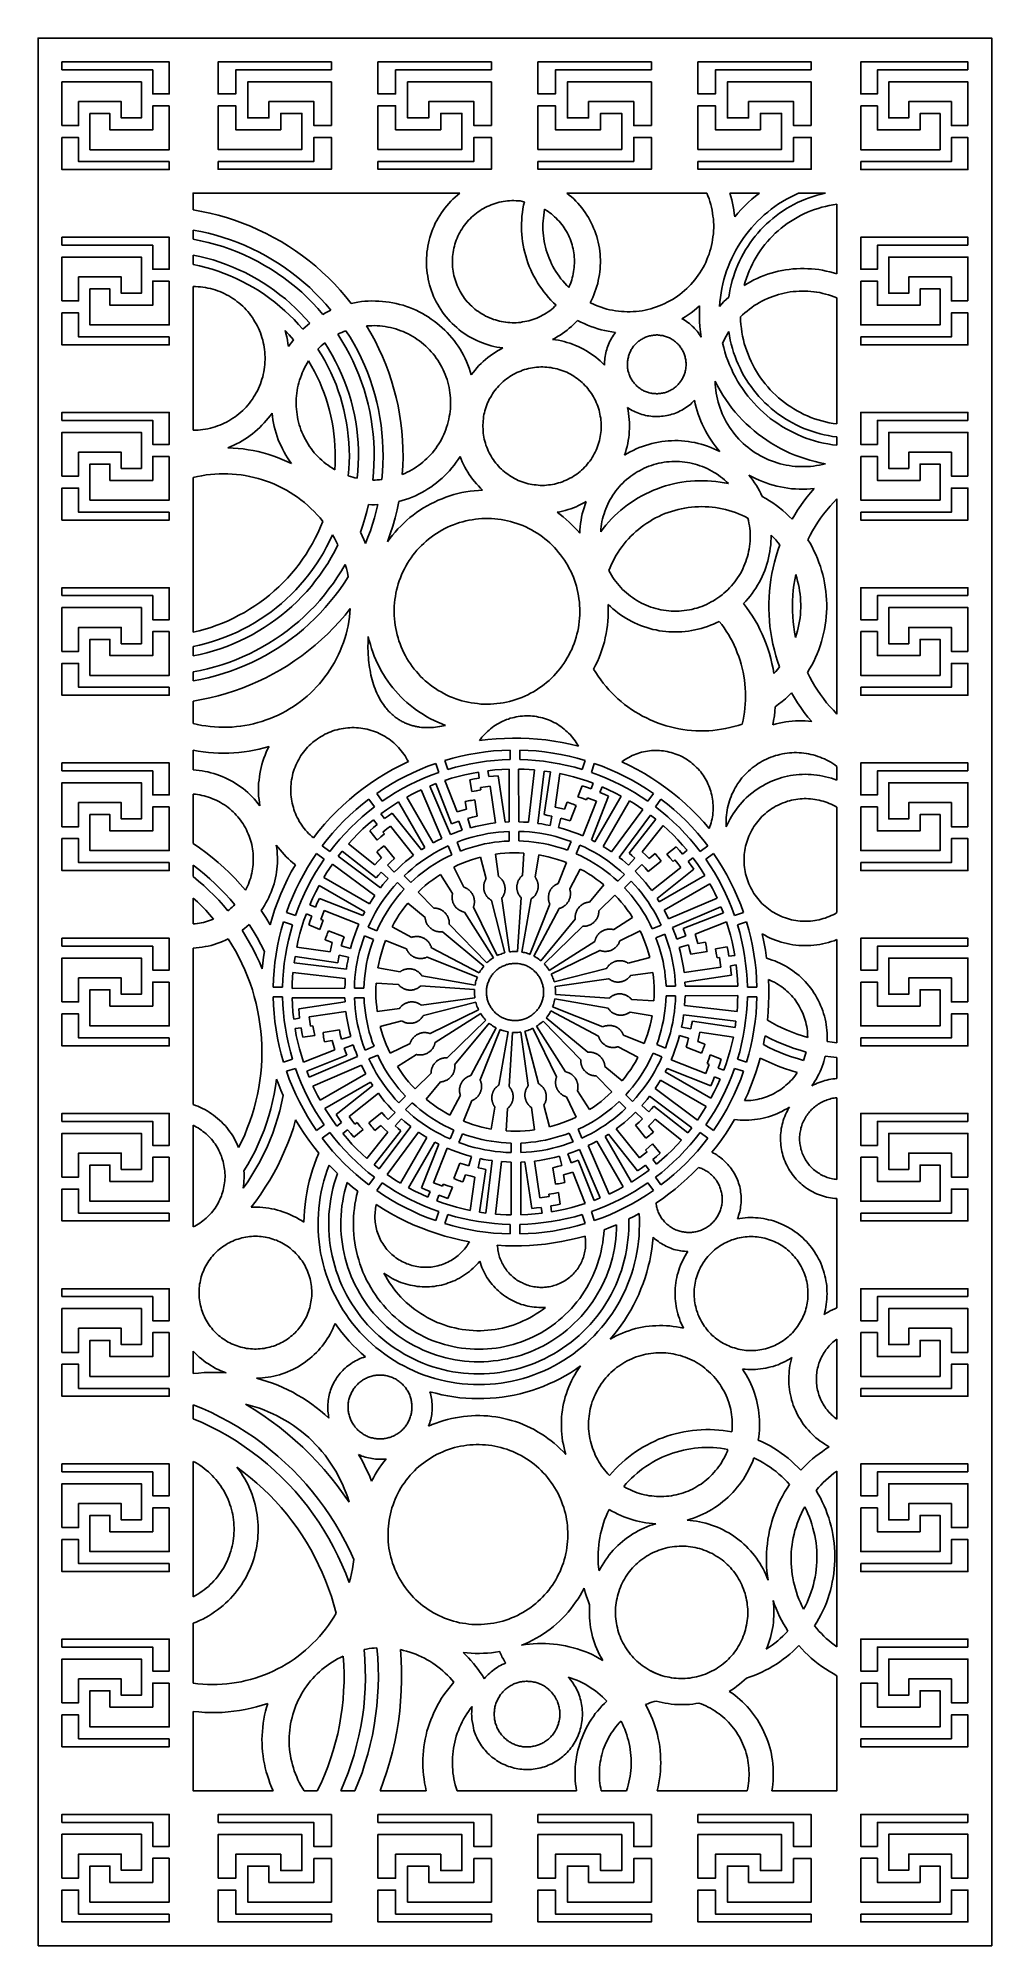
# Model space of a CAD drawing. Header units: millimetres. Extents: x 18407 to 19207, y 1 to 1601.
import ezdxf

# ---------------------------------------------------------------- set-up
doc = ezdxf.new("R2010")
doc.units = ezdxf.units.MM
doc.layers.get('0').update_dxf_attribs({"color": 1, "true_color": 0xff0000})

msp = doc.modelspace()

# ---------------------------------------------------------------- linework, layer by layer
for points in [[(18407.2, 1.5), (19207.2, 1.5), (19207.2, 1601.5), (18407.2, 1601.5)], [(18427.2, 1574.8), (18503.3, 1574.8), (18503.3, 1554.7), (18517.2, 1554.7), (18517.2, 1581.5), (18427.2, 1581.5)], [(18653.3, 1574.8), (18573, 1574.8), (18573, 1554.7), (18558.2, 1554.7), (18558.2, 1581.5), (18653.3, 1581.5)], [(18787.5, 1574.8), (18707.1, 1574.8), (18707.1, 1554.7), (18692.3, 1554.7), (18692.3, 1581.5), (18787.5, 1581.5)], [(18921.6, 1574.8), (18841.2, 1574.8), (18841.2, 1554.7), (18826.4, 1554.7), (18826.4, 1581.5), (18921.6, 1581.5)], [(19055.7, 1574.8), (18975.4, 1574.8), (18975.4, 1554.7), (18960.6, 1554.7), (18960.6, 1581.5), (19055.7, 1581.5)], [(19187.2, 1574.8), (19111.2, 1574.8), (19111.2, 1554.7), (19097.2, 1554.7), (19097.2, 1581.5), (19187.2, 1581.5)], [(18427.2, 1528.1), (18427.2, 1564.8), (18493.8, 1564.8), (18493.8, 1534.5), (18477, 1534.5), (18477, 1548.2), (18441.2, 1548.2), (18441.2, 1528.1)], [(18653.3, 1528.2), (18653.3, 1564.8), (18583, 1564.8), (18583, 1534.6), (18600.8, 1534.6), (18600.8, 1548.3), (18638.5, 1548.3), (18638.5, 1528.2)], [(18787.5, 1528.2), (18787.5, 1564.8), (18717.1, 1564.8), (18717.1, 1534.6), (18734.9, 1534.6), (18734.9, 1548.3), (18772.7, 1548.3), (18772.7, 1528.2)], [(18921.6, 1528.2), (18921.6, 1564.8), (18851.2, 1564.8), (18851.2, 1534.6), (18869, 1534.6), (18869, 1548.3), (18906.8, 1548.3), (18906.8, 1528.2)], [(19055.7, 1528.2), (19055.7, 1564.8), (18985.4, 1564.8), (18985.4, 1534.6), (19003.1, 1534.6), (19003.1, 1548.3), (19040.9, 1548.3), (19040.9, 1528.2)], [(19187.2, 1528.1), (19187.2, 1564.8), (19120.7, 1564.8), (19120.7, 1534.5), (19137.5, 1534.5), (19137.5, 1548.2), (19173.3, 1548.2), (19173.3, 1528.1)], [(18517.2, 1544.6), (18517.2, 1507.9), (18450.7, 1507.9), (18450.7, 1538.2), (18467.5, 1538.2), (18467.5, 1524.5), (18503.3, 1524.5), (18503.3, 1544.6)], [(18558.2, 1544.7), (18558.2, 1508.1), (18628.5, 1508.1), (18628.5, 1538.3), (18610.8, 1538.3), (18610.8, 1524.6), (18573, 1524.6), (18573, 1544.7)], [(18692.3, 1544.7), (18692.3, 1508.1), (18762.7, 1508.1), (18762.7, 1538.3), (18744.9, 1538.3), (18744.9, 1524.6), (18707.1, 1524.6), (18707.1, 1544.7)], [(18826.4, 1544.7), (18826.4, 1508.1), (18896.8, 1508.1), (18896.8, 1538.3), (18879, 1538.3), (18879, 1524.6), (18841.2, 1524.6), (18841.2, 1544.7)], [(18960.6, 1544.7), (18960.6, 1508.1), (19030.9, 1508.1), (19030.9, 1538.3), (19013.1, 1538.3), (19013.1, 1524.6), (18975.4, 1524.6), (18975.4, 1544.7)], [(19097.2, 1544.6), (19097.2, 1507.9), (19163.8, 1507.9), (19163.8, 1538.2), (19147, 1538.2), (19147, 1524.5), (19111.2, 1524.5), (19111.2, 1544.6)], [(18517.2, 1497.9), (18441.2, 1497.9), (18441.2, 1518), (18427.2, 1518), (18427.2, 1491.2), (18517.2, 1491.2)], [(18558.2, 1498.1), (18638.5, 1498.1), (18638.5, 1518.2), (18653.3, 1518.2), (18653.3, 1491.5), (18558.2, 1491.5)], [(18692.3, 1498.1), (18772.7, 1498.1), (18772.7, 1518.2), (18787.5, 1518.2), (18787.5, 1491.5), (18692.3, 1491.5)], [(18826.4, 1498.1), (18906.8, 1498.1), (18906.8, 1518.2), (18921.6, 1518.2), (18921.6, 1491.5), (18826.4, 1491.5)], [(18960.6, 1498.1), (19040.9, 1498.1), (19040.9, 1518.2), (19055.7, 1518.2), (19055.7, 1491.5), (18960.6, 1491.5)], [(19097.2, 1497.9), (19173.3, 1497.9), (19173.3, 1518), (19187.2, 1518), (19187.2, 1491.2), (19097.2, 1491.2)], [(18427.2, 1427.8), (18503.3, 1427.8), (18503.3, 1407.7), (18517.2, 1407.7), (18517.2, 1434.5), (18427.2, 1434.5)], [(19187.2, 1427.8), (19111.2, 1427.8), (19111.2, 1407.7), (19097.2, 1407.7), (19097.2, 1434.5), (19187.2, 1434.5)], [(18427.2, 1381.1), (18427.2, 1417.8), (18493.8, 1417.8), (18493.8, 1387.5), (18477, 1387.5), (18477, 1401.2), (18441.2, 1401.2), (18441.2, 1381.1)], [(19187.2, 1381.1), (19187.2, 1417.8), (19120.7, 1417.8), (19120.7, 1387.5), (19137.5, 1387.5), (19137.5, 1401.2), (19173.3, 1401.2), (19173.3, 1381.1)], [(18517.2, 1397.7), (18517.2, 1360.9), (18450.7, 1360.9), (18450.7, 1391.2), (18467.5, 1391.2), (18467.5, 1377.5), (18503.3, 1377.5), (18503.3, 1397.7)], [(19097.2, 1397.7), (19097.2, 1360.9), (19163.8, 1360.9), (19163.8, 1391.2), (19147, 1391.2), (19147, 1377.5), (19111.2, 1377.5), (19111.2, 1397.7)], [(18517.2, 1350.9), (18441.2, 1350.9), (18441.2, 1371), (18427.2, 1371), (18427.2, 1344.2), (18517.2, 1344.2)], [(19097.2, 1350.9), (19173.3, 1350.9), (19173.3, 1371), (19187.2, 1371), (19187.2, 1344.2), (19097.2, 1344.2)], [(18942.4, 1346.3), (18941.8, 1346.9), (18941.1, 1347.4), (18940.4, 1347.9), (18939.7, 1348.4), (18939, 1348.8), (18938.2, 1349.3), (18937.5, 1349.7), (18936.7, 1350.1), (18935.9, 1350.4), (18935.2, 1350.7), (18934.4, 1351), (18933.6, 1351.3), (18932.7, 1351.6), (18931.9, 1351.8), (18931.1, 1352), (18930.2, 1352.1), (18929.4, 1352.2), (18928.5, 1352.3), (18927.7, 1352.4), (18926.8, 1352.5), (18926, 1352.5), (18925.1, 1352.4), (18924.3, 1352.4), (18923.4, 1352.3), (18922.6, 1352.2), (18921.7, 1352.1), (18920.9, 1351.9), (18920.1, 1351.7), (18919.2, 1351.5), (18918.4, 1351.2), (18917.6, 1350.9), (18916.8, 1350.6), (18916, 1350.3), (18915.3, 1349.9), (18914.5, 1349.5), (18913.8, 1349.1), (18913, 1348.7), (18912.3, 1348.2), (18911.6, 1347.7), (18910.9, 1347.2), (18910.3, 1346.7), (18909.6, 1346.1), (18909, 1345.5), (18908.4, 1344.9), (18907.8, 1344.3), (18907.3, 1343.7), (18906.7, 1343), (18906.2, 1342.3), (18905.7, 1341.6), (18905.2, 1340.9), (18904.8, 1340.2), (18904.4, 1339.4), (18904, 1338.6), (18903.6, 1337.9), (18903.3, 1337.1), (18903, 1336.3), (18902.7, 1335.5), (18902.5, 1334.7), (18902.3, 1333.8), (18902.1, 1333), (18901.9, 1332.2), (18901.8, 1331.3), (18901.7, 1330.5), (18901.6, 1329.6), (18901.5, 1328.8), (18901.5, 1327.9), (18901.5, 1327.1), (18901.6, 1326.2), (18901.6, 1325.4), (18901.7, 1324.5), (18901.9, 1323.7), (18902, 1322.8), (18902.2, 1322), (18902.4, 1321.2), (18902.7, 1320.4), (18903, 1319.5), (18903.3, 1318.7), (18903.6, 1318), (18903.9, 1317.2), (18904.3, 1316.4), (18904.7, 1315.7), (18905.2, 1314.9), (18905.6, 1314.2), (18906.1, 1313.5), (18906.6, 1312.8), (18907.2, 1312.2), (18907.7, 1311.5), (18908.3, 1310.9), (18908.9, 1310.3), (18909.5, 1309.7), (18910.2, 1309.1), (18910.8, 1308.6), (18911.5, 1308.1), (18912.2, 1307.6), (18912.9, 1307.1), (18913.6, 1306.6), (18914.4, 1306.2), (18915.1, 1305.8), (18915.9, 1305.5), (18916.7, 1305.1), (18917.5, 1304.8), (18918.3, 1304.5), (18919.1, 1304.3), (18919.9, 1304), (18920.8, 1303.8), (18921.6, 1303.7), (18922.4, 1303.5), (18923.3, 1303.4), (18924.1, 1303.3), (18925, 1303.3), (18925.8, 1303.2), (18926.7, 1303.2), (18927.5, 1303.3), (18928.4, 1303.3), (18929.2, 1303.4), (18930.1, 1303.6), (18930.9, 1303.7), (18931.8, 1303.9), (18932.6, 1304.1), (18933.4, 1304.3), (18934.2, 1304.6), (18935, 1304.9), (18935.8, 1305.2), (18936.6, 1305.6), (18937.4, 1306), (18938.1, 1306.4), (18938.9, 1306.8), (18939.6, 1307.2), (18940.3, 1307.7), (18941, 1308.2), (18941.7, 1308.8), (18942.3, 1309.3), (18942.9, 1309.9), (18943.6, 1310.5), (18944.1, 1311.1), (18944.7, 1311.7), (18945.3, 1312.4), (18945.8, 1313.1), (18946.3, 1313.7), (18946.8, 1314.5), (18947.2, 1315.2), (18947.6, 1315.9), (18948, 1316.7), (18948.4, 1317.4), (18948.8, 1318.2), (18949.1, 1319), (18949.4, 1319.8), (18949.7, 1320.6), (18949.9, 1321.4), (18950.1, 1322.3), (18950.3, 1323.1), (18950.4, 1324), (18950.5, 1324.8), (18950.6, 1325.6), (18950.7, 1326.5), (18950.7, 1327.4), (18950.7, 1328.2), (18950.7, 1329.1), (18950.6, 1329.9), (18950.6, 1330.8), (18950.4, 1331.6), (18950.3, 1332.5), (18950.1, 1333.3), (18949.9, 1334.1), (18949.7, 1334.9), (18949.4, 1335.8), (18949.1, 1336.6), (18948.8, 1337.4), (18948.5, 1338.1), (18948.1, 1338.9), (18947.7, 1339.7), (18947.3, 1340.4), (18946.8, 1341.1), (18946.4, 1341.8), (18945.9, 1342.5), (18945.4, 1343.2), (18944.8, 1343.9), (18944.2, 1344.5), (18943.7, 1345.1), (18943, 1345.7)], [(18850.6, 1321.2), (18849, 1321.8), (18847.4, 1322.5), (18845.8, 1323.1), (18844.1, 1323.6), (18842.5, 1324), (18840.8, 1324.5), (18839.1, 1324.8), (18837.4, 1325.1), (18835.7, 1325.3), (18834, 1325.5), (18832.3, 1325.6), (18830.6, 1325.7), (18828.8, 1325.7), (18827.1, 1325.6), (18825.4, 1325.5), (18823.7, 1325.3), (18822, 1325), (18820.3, 1324.7), (18818.6, 1324.4), (18816.9, 1323.9), (18815.3, 1323.5), (18813.6, 1322.9), (18812, 1322.3), (18810.4, 1321.7), (18808.9, 1321), (18807.3, 1320.2), (18805.8, 1319.4), (18804.3, 1318.5), (18802.8, 1317.6), (18801.4, 1316.7), (18800, 1315.6), (18798.7, 1314.6), (18797.3, 1313.5), (18796.1, 1312.3), (18794.8, 1311.1), (18793.6, 1309.9), (18792.5, 1308.6), (18791.4, 1307.3), (18790.3, 1305.9), (18789.3, 1304.5), (18788.3, 1303.1), (18787.4, 1301.6), (18786.6, 1300.2), (18785.7, 1298.6), (18785, 1297.1), (18784.3, 1295.5), (18783.6, 1293.9), (18783, 1292.3), (18782.5, 1290.7), (18782, 1289), (18781.6, 1287.3), (18781.2, 1285.7), (18780.9, 1284), (18780.7, 1282.3), (18780.5, 1280.5), (18780.4, 1278.8), (18780.3, 1277.1), (18780.3, 1275.4), (18780.4, 1273.7), (18780.5, 1271.9), (18780.6, 1270.2), (18780.9, 1268.5), (18781.2, 1266.8), (18781.5, 1265.1), (18781.9, 1263.5), (18782.4, 1261.8), (18782.9, 1260.2), (18783.5, 1258.5), (18784.1, 1256.9), (18784.8, 1255.4), (18785.6, 1253.8), (18786.3, 1252.3), (18787.2, 1250.8), (18788.1, 1249.3), (18789.1, 1247.9), (18790.1, 1246.5), (18791.1, 1245.1), (18792.2, 1243.8), (18793.3, 1242.5), (18794.5, 1241.2), (18795.8, 1240), (18797, 1238.9), (18798.3, 1237.8), (18799.7, 1236.7), (18801.1, 1235.7), (18802.5, 1234.7), (18803.9, 1233.8), (18805.4, 1232.9), (18806.9, 1232.1), (18808.5, 1231.3), (18810, 1230.6), (18811.6, 1229.9), (18813.2, 1229.3), (18814.9, 1228.7), (18816.5, 1228.3), (18818.2, 1227.8), (18819.9, 1227.4), (18821.6, 1227.1), (18823.3, 1226.9), (18825, 1226.7), (18826.7, 1226.5), (18828.4, 1226.4), (18830.1, 1226.4), (18831.9, 1226.4), (18833.6, 1226.5), (18835.3, 1226.7), (18837, 1226.9), (18838.7, 1227.2), (18840.4, 1227.5), (18842.1, 1227.9), (18843.7, 1228.4), (18845.4, 1228.9), (18847, 1229.4), (18848.6, 1230.1), (18850.2, 1230.7), (18851.8, 1231.5), (18853.3, 1232.3), (18854.8, 1233.1), (18856.3, 1234), (18857.7, 1234.9), (18859.1, 1235.9), (18860.5, 1237), (18861.8, 1238), (18863.1, 1239.2), (18864.4, 1240.3), (18865.6, 1241.6), (18866.8, 1242.8), (18867.9, 1244.1), (18869, 1245.5), (18870, 1246.8), (18871, 1248.2), (18872, 1249.7), (18872.9, 1251.2), (18873.7, 1252.7), (18874.5, 1254.2), (18875.2, 1255.8), (18875.9, 1257.3), (18876.5, 1259), (18877.1, 1260.6), (18877.6, 1262.2), (18878, 1263.9), (18878.4, 1265.6), (18878.8, 1267.3), (18879, 1269), (18879.3, 1270.7), (18879.4, 1272.4), (18879.5, 1274.1), (18879.5, 1275.8), (18879.5, 1277.5), (18879.4, 1279.3), (18879.3, 1281), (18879.1, 1282.7), (18878.8, 1284.4), (18878.5, 1286.1), (18878.1, 1287.8), (18877.7, 1289.4), (18877.2, 1291.1), (18876.7, 1292.7), (18876.1, 1294.3), (18875.4, 1295.9), (18874.7, 1297.5), (18873.9, 1299), (18873.1, 1300.5), (18872.2, 1302), (18871.3, 1303.5), (18870.3, 1304.9), (18869.3, 1306.3), (18868.2, 1307.6), (18867.1, 1308.9), (18865.9, 1310.2), (18864.7, 1311.4), (18863.5, 1312.6), (18862.2, 1313.8), (18860.8, 1314.9), (18859.5, 1315.9), (18858.1, 1316.9), (18856.6, 1317.9), (18855.2, 1318.8), (18853.7, 1319.6), (18852.1, 1320.4)], [(18427.2, 1280.9), (18503.3, 1280.9), (18503.3, 1260.7), (18517.2, 1260.7), (18517.2, 1287.5), (18427.2, 1287.5)], [(19187.2, 1280.9), (19111.2, 1280.9), (19111.2, 1260.7), (19097.2, 1260.7), (19097.2, 1287.5), (19187.2, 1287.5)], [(18427.2, 1234.1), (18427.2, 1270.8), (18493.8, 1270.8), (18493.8, 1240.6), (18477, 1240.6), (18477, 1254.2), (18441.2, 1254.2), (18441.2, 1234.1)], [(19187.2, 1234.1), (19187.2, 1270.8), (19120.7, 1270.8), (19120.7, 1240.6), (19137.5, 1240.6), (19137.5, 1254.2), (19173.3, 1254.2), (19173.3, 1234.1)], [(18517.2, 1250.7), (18517.2, 1214), (18450.7, 1214), (18450.7, 1244.2), (18467.5, 1244.2), (18467.5, 1230.5), (18503.3, 1230.5), (18503.3, 1250.7)], [(19097.2, 1250.7), (19097.2, 1214), (19163.8, 1214), (19163.8, 1244.2), (19147, 1244.2), (19147, 1230.5), (19111.2, 1230.5), (19111.2, 1250.7)], [(18517.2, 1203.9), (18441.2, 1203.9), (18441.2, 1224.1), (18427.2, 1224.1), (18427.2, 1197.3), (18517.2, 1197.3)], [(19097.2, 1203.9), (19173.3, 1203.9), (19173.3, 1224.1), (19187.2, 1224.1), (19187.2, 1197.3), (19097.2, 1197.3)], [(18832.3, 1181.6), (18830.2, 1183.3), (18828, 1184.8), (18825.7, 1186.3), (18823.4, 1187.7), (18821.1, 1189.1), (18818.7, 1190.3), (18816.2, 1191.5), (18813.8, 1192.6), (18811.2, 1193.6), (18808.7, 1194.5), (18806.1, 1195.3), (18803.5, 1196.1), (18800.9, 1196.7), (18798.3, 1197.3), (18795.6, 1197.7), (18792.9, 1198.1), (18790.2, 1198.3), (18787.5, 1198.5), (18784.8, 1198.6), (18782.1, 1198.6), (18779.4, 1198.5), (18776.7, 1198.3), (18774, 1198), (18771.4, 1197.6), (18768.7, 1197.2), (18766, 1196.6), (18763.4, 1195.9), (18760.8, 1195.2), (18758.3, 1194.3), (18755.7, 1193.4), (18753.2, 1192.4), (18750.7, 1191.3), (18748.3, 1190.1), (18745.9, 1188.8), (18743.6, 1187.5), (18741.3, 1186.1), (18739.1, 1184.5), (18736.9, 1183), (18734.7, 1181.3), (18732.7, 1179.6), (18730.7, 1177.7), (18728.7, 1175.9), (18726.8, 1173.9), (18725, 1171.9), (18723.3, 1169.9), (18721.6, 1167.7), (18720, 1165.5), (18718.5, 1163.3), (18717.1, 1161), (18715.7, 1158.7), (18714.4, 1156.3), (18713.2, 1153.9), (18712.1, 1151.4), (18711.1, 1148.9), (18710.2, 1146.4), (18709.3, 1143.8), (18708.6, 1141.2), (18707.9, 1138.6), (18707.3, 1135.9), (18706.9, 1133.3), (18706.5, 1130.6), (18706.2, 1127.9), (18706, 1125.2), (18705.9, 1122.5), (18705.8, 1119.8), (18705.9, 1117.1), (18706.1, 1114.4), (18706.4, 1111.7), (18706.7, 1109), (18707.2, 1106.4), (18707.7, 1103.7), (18708.4, 1101.1), (18709.1, 1098.5), (18709.9, 1095.9), (18710.8, 1093.4), (18711.8, 1090.9), (18712.9, 1088.4), (18714, 1085.9), (18715.3, 1083.5), (18716.6, 1081.2), (18718, 1078.9), (18719.5, 1076.6), (18721.1, 1074.4), (18722.7, 1072.3), (18724.5, 1070.2), (18726.3, 1068.2), (18728.1, 1066.2), (18730, 1064.3), (18732, 1062.5), (18734.1, 1060.7), (18736.2, 1059), (18738.4, 1057.4), (18740.6, 1055.9), (18742.9, 1054.4), (18745.2, 1053.1), (18747.6, 1051.8), (18750, 1050.5), (18752.4, 1049.4), (18754.9, 1048.4), (18757.5, 1047.4), (18760, 1046.5), (18762.6, 1045.8), (18765.2, 1045.1), (18767.9, 1044.5), (18770.5, 1044), (18773.2, 1043.6), (18775.9, 1043.3), (18778.6, 1043), (18781.3, 1042.9), (18784, 1042.9), (18786.7, 1042.9), (18789.4, 1043.1), (18792.1, 1043.3), (18794.8, 1043.6), (18797.4, 1044.1), (18800.1, 1044.6), (18802.7, 1045.2), (18805.3, 1045.9), (18807.9, 1046.7), (18810.5, 1047.6), (18813, 1048.6), (18815.5, 1049.6), (18817.9, 1050.8), (18820.3, 1052), (18822.7, 1053.3), (18825, 1054.7), (18827.3, 1056.2), (18829.5, 1057.7), (18831.6, 1059.3), (18833.7, 1061), (18835.8, 1062.8), (18837.8, 1064.7), (18839.7, 1066.6), (18841.5, 1068.5), (18843.3, 1070.6), (18845, 1072.7), (18846.6, 1074.8), (18848.2, 1077), (18849.7, 1079.3), (18851.1, 1081.6), (18852.4, 1084), (18853.6, 1086.4), (18854.8, 1088.8), (18855.8, 1091.3), (18856.8, 1093.8), (18857.7, 1096.4), (18858.5, 1099), (18859.2, 1101.6), (18859.8, 1104.2), (18860.4, 1106.9), (18860.8, 1109.5), (18861.1, 1112.2), (18861.4, 1114.9), (18861.5, 1117.6), (18861.6, 1120.3), (18861.6, 1123), (18861.4, 1125.7), (18861.2, 1128.4), (18860.9, 1131.1), (18860.5, 1133.8), (18860, 1136.4), (18859.4, 1139.1), (18858.7, 1141.7), (18858, 1144.3), (18857.1, 1146.8), (18856.2, 1149.4), (18855.1, 1151.9), (18854, 1154.3), (18852.8, 1156.7), (18851.5, 1159.1), (18850.1, 1161.4), (18848.7, 1163.7), (18847.1, 1166), (18845.5, 1168.1), (18843.8, 1170.2), (18842.1, 1172.3), (18840.3, 1174.3), (18838.4, 1176.2), (18836.4, 1178.1), (18834.4, 1179.9)], [(18427.2, 1133.9), (18503.3, 1133.9), (18503.3, 1113.7), (18517.2, 1113.7), (18517.2, 1140.5), (18427.2, 1140.5)], [(19187.2, 1133.9), (19111.2, 1133.9), (19111.2, 1113.7), (19097.2, 1113.7), (19097.2, 1140.5), (19187.2, 1140.5)], [(18427.2, 1087.1), (18427.2, 1123.9), (18493.8, 1123.9), (18493.8, 1093.6), (18477, 1093.6), (18477, 1107.3), (18441.2, 1107.3), (18441.2, 1087.1)], [(19187.2, 1087.1), (19187.2, 1123.9), (19120.7, 1123.9), (19120.7, 1093.6), (19137.5, 1093.6), (19137.5, 1107.3), (19173.3, 1107.3), (19173.3, 1087.1)], [(18517.2, 1103.7), (18517.2, 1067), (18450.7, 1067), (18450.7, 1097.2), (18467.5, 1097.2), (18467.5, 1083.6), (18503.3, 1083.6), (18503.3, 1103.7)], [(19097.2, 1103.7), (19097.2, 1067), (19163.8, 1067), (19163.8, 1097.2), (19147, 1097.2), (19147, 1083.6), (19111.2, 1083.6), (19111.2, 1103.7)], [(18517.2, 1057), (18441.2, 1057), (18441.2, 1077.1), (18427.2, 1077.1), (18427.2, 1050.3), (18517.2, 1050.3)], [(19097.2, 1057), (19173.3, 1057), (19173.3, 1077.1), (19187.2, 1077.1), (19187.2, 1050.3), (19097.2, 1050.3)], [(18427.2, 986.9), (18503.3, 986.9), (18503.3, 966.8), (18517.2, 966.8), (18517.2, 993.6), (18427.2, 993.6)], [(19187.2, 986.9), (19111.2, 986.9), (19111.2, 966.8), (19097.2, 966.8), (19097.2, 993.6), (19187.2, 993.6)], [(18427.2, 940.1), (18427.2, 976.9), (18493.8, 976.9), (18493.8, 946.6), (18477, 946.6), (18477, 960.3), (18441.2, 960.3), (18441.2, 940.1)], [(19187.2, 940.1), (19187.2, 976.9), (19120.7, 976.9), (19120.7, 946.6), (19137.5, 946.6), (19137.5, 960.3), (19173.3, 960.3), (19173.3, 940.1)], [(18517.2, 956.7), (18517.2, 920), (18450.7, 920), (18450.7, 950.3), (18467.5, 950.3), (18467.5, 936.6), (18503.3, 936.6), (18503.3, 956.7)], [(19097.2, 956.7), (19097.2, 920), (19163.8, 920), (19163.8, 950.3), (19147, 950.3), (19147, 936.6), (19111.2, 936.6), (19111.2, 956.7)], [(18517.2, 910), (18441.2, 910), (18441.2, 930.1), (18427.2, 930.1), (18427.2, 903.3), (18517.2, 903.3)], [(19097.2, 910), (19173.3, 910), (19173.3, 930.1), (19187.2, 930.1), (19187.2, 903.3), (19097.2, 903.3)], [(18427.2, 839.9), (18503.3, 839.9), (18503.3, 819.8), (18517.2, 819.8), (18517.2, 846.6), (18427.2, 846.6)], [(19187.2, 839.9), (19111.2, 839.9), (19111.2, 819.8), (19097.2, 819.8), (19097.2, 846.6), (19187.2, 846.6)], [(18427.2, 793.2), (18427.2, 829.9), (18493.8, 829.9), (18493.8, 799.6), (18477, 799.6), (18477, 813.3), (18441.2, 813.3), (18441.2, 793.2)], [(18811.7, 825), (18810.9, 825.2), (18810, 825.3), (18809.2, 825.4), (18808.4, 825.4), (18807.6, 825.4), (18806.7, 825.4), (18805.9, 825.4), (18805.1, 825.3), (18804.2, 825.2), (18803.4, 825.1), (18802.6, 825), (18801.8, 824.8), (18801, 824.6), (18800.2, 824.4), (18799.4, 824.1), (18798.6, 823.8), (18797.8, 823.5), (18797.1, 823.2), (18796.3, 822.8), (18795.6, 822.4), (18794.9, 822), (18794.2, 821.6), (18793.5, 821.1), (18792.8, 820.6), (18792.1, 820.1), (18791.5, 819.6), (18790.9, 819), (18790.3, 818.4), (18789.7, 817.8), (18789.2, 817.2), (18788.6, 816.6), (18788.1, 815.9), (18787.6, 815.2), (18787.1, 814.6), (18786.7, 813.9), (18786.3, 813.1), (18785.9, 812.4), (18785.5, 811.7), (18785.2, 810.9), (18784.9, 810.1), (18784.6, 809.3), (18784.3, 808.5), (18784.1, 807.8), (18783.9, 806.9), (18783.7, 806.1), (18783.6, 805.3), (18783.4, 804.5), (18783.4, 803.7), (18783.3, 802.8), (18783.3, 802), (18783.3, 801.2), (18783.3, 800.3), (18783.3, 799.5), (18783.4, 798.7), (18783.5, 797.9), (18783.7, 797), (18783.8, 796.2), (18784, 795.4), (18784.3, 794.6), (18784.5, 793.8), (18784.8, 793), (18785.1, 792.3), (18785.4, 791.5), (18785.8, 790.7), (18786.2, 790), (18786.6, 789.3), (18787, 788.6), (18787.5, 787.9), (18788, 787.2), (18788.5, 786.5), (18789, 785.9), (18789.5, 785.3), (18790.1, 784.7), (18790.7, 784.1), (18791.3, 783.5), (18792, 783), (18792.6, 782.5), (18793.3, 782), (18794, 781.5), (18794.7, 781), (18795.4, 780.6), (18796.1, 780.2), (18796.9, 779.9), (18797.6, 779.5), (18798.4, 779.2), (18799.2, 778.9), (18799.9, 778.6), (18800.7, 778.4), (18801.5, 778.2), (18802.4, 778), (18803.2, 777.8), (18804, 777.7), (18804.8, 777.6), (18805.7, 777.5), (18806.5, 777.5), (18807.3, 777.5), (18808.2, 777.5), (18809, 777.6), (18809.8, 777.6), (18810.6, 777.7), (18811.5, 777.9), (18812.3, 778), (18813.1, 778.2), (18813.9, 778.4), (18814.7, 778.7), (18815.5, 778.9), (18816.2, 779.2), (18817, 779.6), (18817.8, 779.9), (18818.5, 780.3), (18819.2, 780.7), (18819.9, 781.1), (18820.6, 781.6), (18821.3, 782.1), (18822, 782.6), (18822.6, 783.1), (18823.3, 783.6), (18823.9, 784.2), (18824.5, 784.8), (18825, 785.4), (18825.6, 786), (18826.1, 786.7), (18826.6, 787.3), (18827.1, 788), (18827.5, 788.7), (18828, 789.4), (18828.4, 790.2), (18828.8, 790.9), (18829.1, 791.7), (18829.4, 792.4), (18829.7, 793.2), (18830, 794), (18830.3, 794.8), (18830.5, 795.6), (18830.7, 796.4), (18830.8, 797.2), (18831, 798), (18831.1, 798.9), (18831.1, 799.7), (18831.2, 800.5), (18831.2, 801.3), (18831.2, 802.2), (18831.2, 803), (18831.1, 803.8), (18831, 804.7), (18830.9, 805.5), (18830.7, 806.3), (18830.5, 807.1), (18830.3, 807.9), (18830.1, 808.7), (18829.8, 809.5), (18829.5, 810.3), (18829.2, 811.1), (18828.9, 811.8), (18828.5, 812.6), (18828.1, 813.3), (18827.7, 814), (18827.2, 814.7), (18826.7, 815.4), (18826.2, 816.1), (18825.7, 816.7), (18825.2, 817.3), (18824.6, 818), (18824, 818.5), (18823.4, 819.1), (18822.8, 819.7), (18822.2, 820.2), (18821.5, 820.7), (18820.8, 821.2), (18820.2, 821.7), (18819.4, 822.1), (18818.7, 822.5), (18818, 822.9), (18817.2, 823.3), (18816.5, 823.6), (18815.7, 823.9), (18814.9, 824.2), (18814.1, 824.4), (18813.3, 824.6), (18812.5, 824.8)], [(19187.2, 793.2), (19187.2, 829.9), (19120.7, 829.9), (19120.7, 799.6), (19137.5, 799.6), (19137.5, 813.3), (19173.3, 813.3), (19173.3, 793.2)], [(18517.2, 809.8), (18517.2, 773), (18450.7, 773), (18450.7, 803.3), (18467.5, 803.3), (18467.5, 789.6), (18503.3, 789.6), (18503.3, 809.8)], [(19097.2, 809.8), (19097.2, 773), (19163.8, 773), (19163.8, 803.3), (19147, 803.3), (19147, 789.6), (19111.2, 789.6), (19111.2, 809.8)], [(18517.2, 763), (18441.2, 763), (18441.2, 783.1), (18427.2, 783.1), (18427.2, 756.3), (18517.2, 756.3)], [(19097.2, 763), (19173.3, 763), (19173.3, 783.1), (19187.2, 783.1), (19187.2, 756.3), (19097.2, 756.3)], [(18427.2, 692.9), (18503.3, 692.9), (18503.3, 672.8), (18517.2, 672.8), (18517.2, 699.6), (18427.2, 699.6)], [(19187.2, 692.9), (19111.2, 692.9), (19111.2, 672.8), (19097.2, 672.8), (19097.2, 699.6), (19187.2, 699.6)], [(18427.2, 646.2), (18427.2, 682.9), (18493.8, 682.9), (18493.8, 652.7), (18477, 652.7), (18477, 666.3), (18441.2, 666.3), (18441.2, 646.2)], [(19187.2, 646.2), (19187.2, 682.9), (19120.7, 682.9), (19120.7, 652.7), (19137.5, 652.7), (19137.5, 666.3), (19173.3, 666.3), (19173.3, 646.2)], [(18517.2, 662.8), (18517.2, 626), (18450.7, 626), (18450.7, 656.3), (18467.5, 656.3), (18467.5, 642.6), (18503.3, 642.6), (18503.3, 662.8)], [(19097.2, 662.8), (19097.2, 626), (19163.8, 626), (19163.8, 656.3), (19147, 656.3), (19147, 642.6), (19111.2, 642.6), (19111.2, 662.8)], [(18517.2, 616), (18441.2, 616), (18441.2, 636.2), (18427.2, 636.2), (18427.2, 609.4), (18517.2, 609.4)], [(19097.2, 616), (19173.3, 616), (19173.3, 636.2), (19187.2, 636.2), (19187.2, 609.4), (19097.2, 609.4)], [(18620.3, 513.4), (18621.5, 514.5), (18622.7, 515.7), (18623.8, 516.8), (18625, 518.1), (18626, 519.3), (18627, 520.6), (18628, 521.9), (18628.9, 523.3), (18629.8, 524.7), (18630.6, 526.1), (18631.4, 527.5), (18632.2, 529), (18632.8, 530.5), (18633.5, 532), (18634, 533.5), (18634.6, 535.1), (18635, 536.7), (18635.4, 538.3), (18635.8, 539.9), (18636.1, 541.5), (18636.3, 543.1), (18636.5, 544.7), (18636.7, 546.4), (18636.7, 548), (18636.7, 549.6), (18636.7, 551.3), (18636.6, 552.9), (18636.5, 554.6), (18636.2, 556.2), (18636, 557.8), (18635.7, 559.4), (18635.3, 561), (18634.8, 562.6), (18634.4, 564.2), (18633.8, 565.7), (18633.2, 567.2), (18632.6, 568.7), (18631.9, 570.2), (18631.1, 571.7), (18630.3, 573.1), (18629.5, 574.5), (18628.6, 575.9), (18627.6, 577.2), (18626.6, 578.5), (18625.6, 579.8), (18624.5, 581), (18623.4, 582.2), (18622.2, 583.4), (18621, 584.5), (18619.8, 585.6), (18618.5, 586.6), (18617.2, 587.6), (18615.8, 588.5), (18614.5, 589.4), (18613, 590.3), (18611.6, 591.1), (18610.1, 591.8), (18608.7, 592.5), (18607.1, 593.2), (18605.6, 593.7), (18604.1, 594.3), (18602.5, 594.8), (18600.9, 595.2), (18599.3, 595.5), (18597.7, 595.9), (18596.1, 596.1), (18594.4, 596.3), (18592.8, 596.5), (18591.2, 596.6), (18589.5, 596.6), (18587.9, 596.6), (18586.3, 596.5), (18584.6, 596.3), (18583, 596.1), (18581.4, 595.9), (18579.8, 595.6), (18578.2, 595.2), (18576.6, 594.8), (18575, 594.3), (18573.4, 593.8), (18571.9, 593.2), (18570.4, 592.6), (18568.9, 591.9), (18567.4, 591.1), (18566, 590.4), (18564.6, 589.5), (18563.2, 588.6), (18561.9, 587.7), (18560.5, 586.7), (18559.3, 585.7), (18558, 584.6), (18556.8, 583.5), (18555.6, 582.3), (18554.5, 581.2), (18553.4, 579.9), (18552.4, 578.7), (18551.4, 577.3), (18550.4, 576), (18549.5, 574.6), (18548.7, 573.2), (18547.9, 571.8), (18547.1, 570.4), (18546.4, 568.9), (18545.8, 567.4), (18545.2, 565.8), (18544.6, 564.3), (18544.1, 562.7), (18543.7, 561.1), (18543.3, 559.5), (18543, 557.9), (18542.7, 556.3), (18542.5, 554.7), (18542.3, 553.1), (18542.2, 551.4), (18542.2, 549.8), (18542.2, 548.1), (18542.3, 546.5), (18542.4, 544.9), (18542.6, 543.2), (18542.8, 541.6), (18543.1, 540), (18543.5, 538.4), (18543.9, 536.8), (18544.3, 535.2), (18544.8, 533.7), (18545.4, 532.1), (18546, 530.6), (18546.7, 529.1), (18547.4, 527.6), (18548.2, 526.2), (18549, 524.8), (18549.9, 523.4), (18550.8, 522), (18551.8, 520.7), (18552.8, 519.4), (18553.9, 518.2), (18555, 517), (18556.1, 515.8), (18557.3, 514.6), (18558.5, 513.5), (18559.8, 512.5), (18561.1, 511.5), (18562.4, 510.5), (18563.8, 509.6), (18565.2, 508.7), (18566.6, 507.9), (18568, 507.1), (18569.5, 506.4), (18571, 505.8), (18572.5, 505.2), (18574.1, 504.6), (18575.6, 504.1), (18577.2, 503.6), (18578.8, 503.2), (18580.4, 502.9), (18582, 502.6), (18583.7, 502.4), (18585.3, 502.2), (18586.9, 502.1), (18588.6, 502), (18590.2, 502), (18591.9, 502.1), (18593.5, 502.2), (18595.1, 502.4), (18596.7, 502.6), (18598.4, 502.9), (18600, 503.2), (18601.6, 503.6), (18603.1, 504), (18604.7, 504.5), (18606.3, 505.1), (18607.8, 505.7), (18609.3, 506.4), (18610.8, 507.1), (18612.2, 507.8), (18613.6, 508.7), (18615, 509.5), (18616.4, 510.4), (18617.7, 511.4), (18619, 512.4)], [(19003.7, 596.3), (19002, 596.2), (19000.4, 596), (18998.7, 595.8), (18997.1, 595.6), (18995.5, 595.3), (18993.8, 594.9), (18992.2, 594.5), (18990.6, 594), (18989.1, 593.5), (18987.5, 592.9), (18986, 592.2), (18984.5, 591.5), (18983, 590.8), (18981.6, 590), (18980.1, 589.2), (18978.7, 588.3), (18977.4, 587.3), (18976, 586.3), (18974.7, 585.3), (18973.5, 584.2), (18972.3, 583.1), (18971.1, 581.9), (18970, 580.7), (18968.9, 579.5), (18967.8, 578.2), (18966.8, 576.9), (18965.8, 575.5), (18964.9, 574.1), (18964.1, 572.7), (18963.2, 571.3), (18962.5, 569.8), (18961.8, 568.3), (18961.1, 566.8), (18960.5, 565.3), (18959.9, 563.7), (18959.4, 562.1), (18959, 560.5), (18958.6, 558.9), (18958.3, 557.3), (18958, 555.6), (18957.8, 554), (18957.6, 552.3), (18957.5, 550.7), (18957.5, 549), (18957.5, 547.4), (18957.6, 545.7), (18957.7, 544.1), (18957.9, 542.4), (18958.1, 540.8), (18958.4, 539.1), (18958.8, 537.5), (18959.2, 535.9), (18959.6, 534.3), (18960.2, 532.8), (18960.7, 531.2), (18961.4, 529.7), (18962, 528.2), (18962.8, 526.7), (18963.6, 525.2), (18964.4, 523.8), (18965.3, 522.4), (18966.2, 521), (18967.2, 519.7), (18968.2, 518.4), (18969.3, 517.1), (18970.4, 515.9), (18971.5, 514.7), (18972.7, 513.5), (18974, 512.4), (18975.2, 511.4), (18976.6, 510.3), (18977.9, 509.4), (18979.3, 508.4), (18980.7, 507.6), (18982.1, 506.7), (18983.6, 506), (18985.1, 505.2), (18986.6, 504.6), (18988.1, 503.9), (18989.7, 503.4), (18991.3, 502.9), (18992.9, 502.4), (18994.5, 502), (18996.1, 501.6), (18997.7, 501.4), (18999.4, 501.1), (19001, 500.9), (19002.7, 500.8), (19004.3, 500.8), (19006, 500.8), (19007.6, 500.8), (19009.3, 500.9), (19010.9, 501.1), (19012.6, 501.3), (19014.2, 501.6), (19015.8, 502), (19017.4, 502.3), (19019, 502.8), (19020.6, 503.3), (19022.2, 503.9), (19023.7, 504.5), (19025.2, 505.1), (19026.7, 505.9), (19028.2, 506.6), (19029.6, 507.5), (19031, 508.3), (19032.4, 509.3), (19033.8, 510.2), (19035.1, 511.2), (19036.4, 512.3), (19037.6, 513.4), (19038.8, 514.5), (19040, 515.7), (19041.1, 516.9), (19042.1, 518.2), (19043.2, 519.5), (19044.2, 520.8), (19045.1, 522.2), (19046, 523.6), (19046.8, 525), (19047.6, 526.5), (19048.4, 528), (19049, 529.5), (19049.7, 531), (19050.3, 532.6), (19050.8, 534.1), (19051.3, 535.7), (19051.7, 537.3), (19052, 539), (19052.3, 540.6), (19052.6, 542.2), (19052.8, 543.9), (19052.9, 545.5), (19053, 547.2), (19053, 548.8), (19053, 550.5), (19052.9, 552.2), (19052.7, 553.8), (19052.5, 555.5), (19052.2, 557.1), (19051.9, 558.7), (19051.5, 560.3), (19051.1, 561.9), (19050.6, 563.5), (19050, 565.1), (19049.4, 566.6), (19048.8, 568.1), (19048.1, 569.6), (19047.3, 571.1), (19046.5, 572.6), (19045.6, 574), (19044.7, 575.4), (19043.8, 576.7), (19042.8, 578), (19041.7, 579.3), (19040.6, 580.6), (19039.5, 581.8), (19038.3, 583), (19037.1, 584.1), (19035.9, 585.2), (19034.6, 586.2), (19033.3, 587.2), (19031.9, 588.2), (19030.5, 589.1), (19029.1, 589.9), (19027.6, 590.7), (19026.2, 591.5), (19024.6, 592.2), (19023.1, 592.8), (19021.6, 593.4), (19020, 593.9), (19018.4, 594.4), (19016.8, 594.9), (19015.2, 595.2), (19013.6, 595.6), (19011.9, 595.8), (19010.3, 596), (19008.6, 596.2), (19007, 596.3), (19005.3, 596.3)], [(18427.2, 546), (18503.3, 546), (18503.3, 525.8), (18517.2, 525.8), (18517.2, 552.6), (18427.2, 552.6)], [(19187.2, 546), (19111.2, 546), (19111.2, 525.8), (19097.2, 525.8), (19097.2, 552.6), (19187.2, 552.6)], [(18427.2, 499.2), (18427.2, 535.9), (18493.8, 535.9), (18493.8, 505.7), (18477, 505.7), (18477, 519.4), (18441.2, 519.4), (18441.2, 499.2)], [(19187.2, 499.2), (19187.2, 535.9), (19120.7, 535.9), (19120.7, 505.7), (19137.5, 505.7), (19137.5, 519.4), (19173.3, 519.4), (19173.3, 499.2)], [(18517.2, 515.8), (18517.2, 479.1), (18450.7, 479.1), (18450.7, 509.3), (18467.5, 509.3), (18467.5, 495.7), (18503.3, 495.7), (18503.3, 515.8)], [(19097.2, 515.8), (19097.2, 479.1), (19163.8, 479.1), (19163.8, 509.3), (19147, 509.3), (19147, 495.7), (19111.2, 495.7), (19111.2, 515.8)], [(18517.2, 469), (18441.2, 469), (18441.2, 489.2), (18427.2, 489.2), (18427.2, 462.4), (18517.2, 462.4)], [(18720.2, 458.8), (18720, 459.7), (18719.8, 460.6), (18719.5, 461.5), (18719.2, 462.3), (18718.9, 463.2), (18718.6, 464.1), (18718.2, 464.9), (18717.8, 465.8), (18717.3, 466.6), (18716.8, 467.4), (18716.3, 468.2), (18715.8, 468.9), (18715.3, 469.7), (18714.7, 470.4), (18714.1, 471.1), (18713.5, 471.8), (18712.8, 472.5), (18712.1, 473.1), (18711.4, 473.7), (18710.7, 474.3), (18710, 474.9), (18709.2, 475.4), (18708.5, 475.9), (18707.7, 476.4), (18706.9, 476.9), (18706, 477.3), (18705.2, 477.7), (18704.4, 478.1), (18703.5, 478.4), (18702.6, 478.8), (18701.7, 479), (18700.8, 479.3), (18699.9, 479.5), (18699, 479.7), (18698.1, 479.9), (18697.2, 480), (18696.3, 480.1), (18695.3, 480.1), (18694.4, 480.2), (18693.5, 480.2), (18692.5, 480.1), (18691.6, 480.1), (18690.7, 480), (18689.8, 479.8), (18688.9, 479.7), (18688, 479.5), (18687.1, 479.3), (18686.2, 479), (18685.3, 478.7), (18684.4, 478.4), (18683.5, 478), (18682.7, 477.7), (18681.9, 477.3), (18681, 476.8), (18680.2, 476.4), (18679.4, 475.9), (18678.7, 475.3), (18677.9, 474.8), (18677.2, 474.2), (18676.5, 473.6), (18675.8, 473), (18675.1, 472.4), (18674.5, 471.7), (18673.8, 471), (18673.2, 470.3), (18672.7, 469.6), (18672.1, 468.8), (18671.6, 468.1), (18671.1, 467.3), (18670.6, 466.5), (18670.2, 465.6), (18669.8, 464.8), (18669.4, 464), (18669, 463.1), (18668.7, 462.2), (18668.4, 461.3), (18668.2, 460.5), (18667.9, 459.6), (18667.7, 458.6), (18667.6, 457.7), (18667.4, 456.8), (18667.3, 455.9), (18667.3, 455), (18667.2, 454), (18667.2, 453.1), (18667.3, 452.2), (18667.3, 451.2), (18667.4, 450.3), (18667.5, 449.4), (18667.7, 448.5), (18667.9, 447.6), (18668.1, 446.7), (18668.3, 445.8), (18668.6, 444.9), (18668.9, 444), (18669.3, 443.1), (18669.6, 442.3), (18670, 441.5), (18670.5, 440.6), (18670.9, 439.8), (18671.4, 439), (18671.9, 438.3), (18672.5, 437.5), (18673, 436.8), (18673.6, 436), (18674.2, 435.3), (18674.9, 434.7), (18675.5, 434), (18676.2, 433.4), (18676.9, 432.8), (18677.6, 432.2), (18678.4, 431.6), (18679.2, 431.1), (18679.9, 430.6), (18680.7, 430.1), (18681.5, 429.7), (18682.4, 429.3), (18683.2, 428.9), (18684.1, 428.5), (18684.9, 428.2), (18685.8, 427.9), (18686.7, 427.6), (18687.6, 427.4), (18688.5, 427.2), (18689.4, 427), (18690.4, 426.9), (18691.3, 426.8), (18692.2, 426.7), (18693.1, 426.6), (18694.1, 426.6), (18695, 426.6), (18695.9, 426.7), (18696.8, 426.8), (18697.8, 426.9), (18698.7, 427), (18699.6, 427.2), (18700.5, 427.4), (18701.4, 427.7), (18702.3, 427.9), (18703.2, 428.2), (18704, 428.6), (18704.9, 428.9), (18705.7, 429.3), (18706.6, 429.7), (18707.4, 430.2), (18708.2, 430.7), (18709, 431.2), (18709.7, 431.7), (18710.5, 432.3), (18711.2, 432.9), (18711.9, 433.5), (18712.6, 434.1), (18713.2, 434.8), (18713.9, 435.4), (18714.5, 436.1), (18715.1, 436.9), (18715.6, 437.6), (18716.2, 438.4), (18716.7, 439.1), (18717.1, 439.9), (18717.6, 440.7), (18718, 441.6), (18718.4, 442.4), (18718.8, 443.3), (18719.1, 444.1), (18719.4, 445), (18719.7, 445.9), (18720, 446.8), (18720.2, 447.7), (18720.3, 448.6), (18720.5, 449.5), (18720.6, 450.4), (18720.7, 451.4), (18720.8, 452.3), (18720.8, 453.2), (18720.8, 454.2), (18720.7, 455.1), (18720.7, 456), (18720.5, 456.9), (18720.4, 457.9)], [(19097.2, 469), (19173.3, 469), (19173.3, 489.2), (19187.2, 489.2), (19187.2, 462.4), (19097.2, 462.4)], [(18812.4, 412.6), (18810, 413.8), (18807.7, 415), (18805.3, 416), (18802.8, 417), (18800.4, 417.9), (18797.9, 418.7), (18795.4, 419.4), (18792.8, 420), (18790.2, 420.6), (18787.7, 421), (18785.1, 421.4), (18782.5, 421.6), (18779.9, 421.8), (18777.2, 421.9), (18774.6, 421.9), (18772, 421.8), (18769.4, 421.6), (18766.8, 421.3), (18764.2, 420.9), (18761.6, 420.5), (18759, 419.9), (18756.5, 419.3), (18754, 418.6), (18751.5, 417.8), (18749, 416.9), (18746.6, 415.9), (18744.2, 414.8), (18741.9, 413.7), (18739.5, 412.4), (18737.3, 411.1), (18735.1, 409.7), (18732.9, 408.3), (18730.8, 406.7), (18728.7, 405.1), (18726.7, 403.4), (18724.7, 401.7), (18722.8, 399.9), (18721, 398), (18719.3, 396.1), (18717.6, 394.1), (18716, 392), (18714.4, 389.9), (18712.9, 387.7), (18711.6, 385.5), (18710.2, 383.2), (18709, 380.9), (18707.8, 378.6), (18706.8, 376.2), (18705.8, 373.8), (18704.9, 371.3), (18704, 368.8), (18703.3, 366.3), (18702.7, 363.8), (18702.1, 361.2), (18701.6, 358.6), (18701.3, 356), (18701, 353.4), (18700.8, 350.8), (18700.7, 348.2), (18700.7, 345.6), (18700.7, 343), (18700.9, 340.3), (18701.2, 337.7), (18701.5, 335.1), (18701.9, 332.6), (18702.5, 330), (18703.1, 327.4), (18703.8, 324.9), (18704.6, 322.4), (18705.5, 320), (18706.4, 317.5), (18707.5, 315.1), (18708.6, 312.7), (18709.8, 310.4), (18711.1, 308.1), (18712.5, 305.9), (18713.9, 303.7), (18715.4, 301.6), (18717, 299.5), (18718.7, 297.5), (18720.4, 295.5), (18722.2, 293.6), (18724.1, 291.8), (18726, 290), (18728, 288.3), (18730, 286.7), (18732.1, 285.1), (18734.3, 283.6), (18736.5, 282.2), (18738.8, 280.9), (18741, 279.6), (18743.4, 278.4), (18745.8, 277.3), (18748.2, 276.3), (18750.6, 275.4), (18753.1, 274.6), (18755.6, 273.8), (18758.2, 273.1), (18760.7, 272.5), (18763.3, 272.1), (18765.9, 271.7), (18768.5, 271.3), (18771.1, 271.1), (18773.7, 271), (18776.3, 271), (18778.9, 271), (18781.6, 271.2), (18784.2, 271.4), (18786.8, 271.7), (18789.4, 272.1), (18791.9, 272.6), (18794.5, 273.2), (18797, 273.9), (18799.5, 274.7), (18802, 275.5), (18804.4, 276.5), (18806.8, 277.5), (18809.2, 278.6), (18811.5, 279.8), (18813.8, 281.1), (18816.1, 282.4), (18818.3, 283.8), (18820.4, 285.3), (18822.5, 286.9), (18824.6, 288.6), (18826.5, 290.3), (18828.5, 292.1), (18830.3, 293.9), (18832.1, 295.8), (18833.8, 297.8), (18835.5, 299.8), (18837.1, 301.9), (18838.6, 304.1), (18840, 306.2), (18841.4, 308.5), (18842.6, 310.8), (18843.8, 313.1), (18845, 315.5), (18846, 317.9), (18846.9, 320.3), (18847.8, 322.8), (18848.6, 325.3), (18849.3, 327.8), (18849.9, 330.4), (18850.4, 332.9), (18850.8, 335.5), (18851.1, 338.1), (18851.4, 340.7), (18851.5, 343.4), (18851.6, 346), (18851.6, 348.6), (18851.4, 351.2), (18851.2, 353.8), (18850.9, 356.4), (18850.5, 359), (18850.1, 361.6), (18849.5, 364.1), (18848.8, 366.7), (18848.1, 369.2), (18847.2, 371.7), (18846.3, 374.1), (18845.3, 376.5), (18844.2, 378.9), (18843.1, 381.3), (18841.8, 383.6), (18840.5, 385.8), (18839.1, 388), (18837.6, 390.2), (18836, 392.3), (18834.4, 394.4), (18832.7, 396.4), (18830.9, 398.3), (18829.1, 400.2), (18827.2, 402), (18825.3, 403.7), (18823.2, 405.4), (18821.2, 407), (18819, 408.5), (18816.9, 410), (18814.6, 411.3)], [(18427.2, 399), (18503.3, 399), (18503.3, 378.9), (18517.2, 378.9), (18517.2, 405.7), (18427.2, 405.7)], [(19187.2, 399), (19111.2, 399), (19111.2, 378.9), (19097.2, 378.9), (19097.2, 405.7), (19187.2, 405.7)], [(18427.2, 352.2), (18427.2, 389), (18493.8, 389), (18493.8, 358.7), (18477, 358.7), (18477, 372.4), (18441.2, 372.4), (18441.2, 352.2)], [(19187.2, 352.2), (19187.2, 389), (19120.7, 389), (19120.7, 358.7), (19137.5, 358.7), (19137.5, 372.4), (19173.3, 372.4), (19173.3, 352.2)], [(18517.2, 368.8), (18517.2, 332.1), (18450.7, 332.1), (18450.7, 362.4), (18467.5, 362.4), (18467.5, 348.7), (18503.3, 348.7), (18503.3, 368.8)], [(19097.2, 368.8), (19097.2, 332.1), (19163.8, 332.1), (19163.8, 362.4), (19147, 362.4), (19147, 348.7), (19111.2, 348.7), (19111.2, 368.8)], [(18517.2, 322.1), (18441.2, 322.1), (18441.2, 342.2), (18427.2, 342.2), (18427.2, 315.4), (18517.2, 315.4)], [(18980.9, 325.2), (18979.3, 326.3), (18977.7, 327.4), (18976.1, 328.4), (18974.4, 329.4), (18972.8, 330.4), (18971, 331.2), (18969.3, 332), (18967.5, 332.8), (18965.7, 333.4), (18963.9, 334.1), (18962, 334.6), (18960.2, 335.1), (18958.3, 335.5), (18956.4, 335.9), (18954.5, 336.2), (18952.6, 336.4), (18950.7, 336.6), (18948.7, 336.7), (18946.8, 336.7), (18944.9, 336.7), (18943, 336.5), (18941, 336.4), (18939.1, 336.1), (18937.2, 335.8), (18935.3, 335.5), (18933.5, 335), (18931.6, 334.5), (18929.8, 334), (18927.9, 333.3), (18926.1, 332.6), (18924.4, 331.9), (18922.6, 331.1), (18920.9, 330.2), (18919.2, 329.2), (18917.6, 328.3), (18916, 327.2), (18914.4, 326.1), (18912.8, 324.9), (18911.3, 323.7), (18909.9, 322.5), (18908.5, 321.2), (18907.1, 319.8), (18905.8, 318.4), (18904.5, 316.9), (18903.3, 315.4), (18902.2, 313.9), (18901, 312.3), (18900, 310.7), (18899, 309.1), (18898.1, 307.4), (18897.2, 305.7), (18896.4, 303.9), (18895.6, 302.2), (18894.9, 300.4), (18894.3, 298.5), (18893.7, 296.7), (18893.2, 294.8), (18892.8, 293), (18892.4, 291.1), (18892.1, 289.2), (18891.8, 287.3), (18891.6, 285.3), (18891.5, 283.4), (18891.5, 281.5), (18891.5, 279.6), (18891.6, 277.6), (18891.8, 275.7), (18892, 273.8), (18892.3, 271.9), (18892.6, 270), (18893.1, 268.1), (18893.5, 266.3), (18894.1, 264.4), (18894.7, 262.6), (18895.4, 260.8), (18896.1, 259), (18896.9, 257.3), (18897.8, 255.5), (18898.7, 253.8), (18899.7, 252.2), (18900.7, 250.6), (18901.8, 249), (18902.9, 247.4), (18904.1, 245.9), (18905.4, 244.4), (18906.7, 243), (18908, 241.6), (18909.4, 240.3), (18910.9, 239), (18912.4, 237.8), (18913.9, 236.6), (18915.5, 235.5), (18917.1, 234.5), (18918.7, 233.4), (18920.4, 232.5), (18922.1, 231.6), (18923.8, 230.8), (18925.6, 230), (18927.4, 229.3), (18929.2, 228.6), (18931, 228), (18932.9, 227.5), (18934.8, 227.1), (18936.6, 226.7), (18938.5, 226.3), (18940.4, 226.1), (18942.4, 225.9), (18944.3, 225.8), (18946.2, 225.7), (18948.1, 225.7), (18950.1, 225.8), (18952, 225.9), (18953.9, 226.1), (18955.8, 226.4), (18957.7, 226.7), (18959.6, 227.1), (18961.5, 227.6), (18963.3, 228.1), (18965.1, 228.7), (18966.9, 229.4), (18968.7, 230.1), (18970.5, 230.9), (18972.2, 231.8), (18973.9, 232.7), (18975.6, 233.6), (18977.2, 234.6), (18978.8, 235.7), (18980.4, 236.9), (18981.9, 238), (18983.4, 239.3), (18984.8, 240.6), (18986.2, 241.9), (18987.5, 243.3), (18988.8, 244.7), (18990.1, 246.2), (18991.3, 247.7), (18992.4, 249.3), (18993.5, 250.9), (18994.5, 252.5), (18995.5, 254.2), (18996.4, 255.9), (18997.2, 257.6), (18998, 259.3), (18998.7, 261.1), (18999.4, 262.9), (19000, 264.8), (19000.5, 266.6), (19001, 268.5), (19001.4, 270.4), (19001.8, 272.3), (19002, 274.2), (19002.3, 276.1), (19002.4, 278), (19002.5, 279.9), (19002.5, 281.9), (19002.4, 283.8), (19002.3, 285.7), (19002.1, 287.6), (19001.9, 289.5), (19001.5, 291.4), (19001.2, 293.3), (19000.7, 295.2), (19000.2, 297), (18999.6, 298.9), (18999, 300.7), (18998.2, 302.5), (18997.5, 304.3), (18996.6, 306), (18995.8, 307.7), (18994.8, 309.4), (18993.8, 311), (18992.7, 312.6), (18991.6, 314.2), (18990.4, 315.7), (18989.2, 317.2), (18987.9, 318.7), (18986.6, 320.1), (18985.2, 321.4), (18983.8, 322.7), (18982.4, 324)], [(19097.2, 322.1), (19173.3, 322.1), (19173.3, 342.2), (19187.2, 342.2), (19187.2, 315.4), (19097.2, 315.4)], [(18427.2, 252), (18503.3, 252), (18503.3, 231.9), (18517.2, 231.9), (18517.2, 258.7), (18427.2, 258.7)], [(19187.2, 252), (19111.2, 252), (19111.2, 231.9), (19097.2, 231.9), (19097.2, 258.7), (19187.2, 258.7)], [(18427.2, 205.3), (18427.2, 242), (18493.8, 242), (18493.8, 211.7), (18477, 211.7), (18477, 225.4), (18441.2, 225.4), (18441.2, 205.3)], [(19187.2, 205.3), (19187.2, 242), (19120.7, 242), (19120.7, 211.7), (19137.5, 211.7), (19137.5, 225.4), (19173.3, 225.4), (19173.3, 205.3)], [(18517.2, 221.9), (18517.2, 185.1), (18450.7, 185.1), (18450.7, 215.4), (18467.5, 215.4), (18467.5, 201.7), (18503.3, 201.7), (18503.3, 221.9)], [(18830.3, 220.1), (18829.4, 220.6), (18828.6, 221), (18827.7, 221.3), (18826.8, 221.7), (18825.9, 222), (18825, 222.3), (18824.1, 222.5), (18823.1, 222.7), (18822.2, 222.9), (18821.2, 223.1), (18820.3, 223.2), (18819.3, 223.3), (18818.4, 223.3), (18817.4, 223.4), (18816.5, 223.4), (18815.5, 223.3), (18814.6, 223.2), (18813.6, 223.1), (18812.7, 223), (18811.7, 222.8), (18810.8, 222.6), (18809.9, 222.3), (18809, 222.1), (18808.1, 221.8), (18807.2, 221.4), (18806.3, 221.1), (18805.4, 220.7), (18804.6, 220.2), (18803.7, 219.8), (18802.9, 219.3), (18802.1, 218.8), (18801.3, 218.2), (18800.5, 217.7), (18799.8, 217.1), (18799.1, 216.4), (18798.4, 215.8), (18797.7, 215.1), (18797, 214.4), (18796.4, 213.7), (18795.8, 213), (18795.2, 212.2), (18794.6, 211.4), (18794.1, 210.7), (18793.6, 209.8), (18793.1, 209), (18792.7, 208.2), (18792.3, 207.3), (18791.9, 206.4), (18791.5, 205.5), (18791.2, 204.6), (18790.9, 203.7), (18790.7, 202.8), (18790.4, 201.9), (18790.3, 200.9), (18790.1, 200), (18790, 199), (18789.9, 198.1), (18789.8, 197.1), (18789.8, 196.2), (18789.8, 195.2), (18789.8, 194.3), (18789.9, 193.3), (18790, 192.4), (18790.1, 191.4), (18790.3, 190.5), (18790.5, 189.5), (18790.7, 188.6), (18791, 187.7), (18791.3, 186.8), (18791.6, 185.9), (18792, 185), (18792.4, 184.1), (18792.8, 183.3), (18793.3, 182.4), (18793.7, 181.6), (18794.2, 180.8), (18794.8, 180), (18795.3, 179.2), (18795.9, 178.5), (18796.5, 177.8), (18797.2, 177), (18797.8, 176.4), (18798.5, 175.7), (18799.2, 175.1), (18800, 174.4), (18800.7, 173.8), (18801.5, 173.3), (18802.3, 172.7), (18803.1, 172.2), (18803.9, 171.8), (18804.8, 171.3), (18805.6, 170.9), (18806.5, 170.5), (18807.4, 170.1), (18808.3, 169.8), (18809.2, 169.5), (18810.1, 169.2), (18811, 169), (18812, 168.8), (18812.9, 168.6), (18813.9, 168.5), (18814.8, 168.4), (18815.8, 168.3), (18816.7, 168.3), (18817.7, 168.3), (18818.6, 168.3), (18819.6, 168.4), (18820.5, 168.5), (18821.5, 168.6), (18822.4, 168.8), (18823.4, 169), (18824.3, 169.2), (18825.2, 169.4), (18826.1, 169.7), (18827, 170.1), (18827.9, 170.4), (18828.8, 170.8), (18829.6, 171.2), (18830.5, 171.6), (18831.3, 172.1), (18832.1, 172.6), (18832.9, 173.1), (18833.7, 173.7), (18834.5, 174.3), (18835.2, 174.9), (18835.9, 175.5), (18836.6, 176.2), (18837.3, 176.9), (18837.9, 177.6), (18838.6, 178.3), (18839.2, 179), (18839.7, 179.8), (18840.3, 180.6), (18840.8, 181.4), (18841.3, 182.2), (18841.7, 183.1), (18842.2, 183.9), (18842.5, 184.8), (18842.9, 185.7), (18843.3, 186.6), (18843.6, 187.5), (18843.8, 188.4), (18844.1, 189.3), (18844.3, 190.3), (18844.5, 191.2), (18844.6, 192.1), (18844.7, 193.1), (18844.8, 194), (18844.8, 195), (18844.9, 195.9), (18844.8, 196.9), (18844.8, 197.9), (18844.7, 198.8), (18844.6, 199.8), (18844.4, 200.7), (18844.2, 201.6), (18844, 202.6), (18843.8, 203.5), (18843.5, 204.4), (18843.2, 205.3), (18842.8, 206.2), (18842.5, 207.1), (18842, 207.9), (18841.6, 208.8), (18841.1, 209.6), (18840.7, 210.5), (18840.1, 211.3), (18839.6, 212), (18839, 212.8), (18838.4, 213.5), (18837.8, 214.3), (18837.1, 215), (18836.4, 215.6), (18835.7, 216.3), (18835, 216.9), (18834.3, 217.5), (18833.5, 218.1), (18832.7, 218.6), (18831.9, 219.2), (18831.1, 219.7)], [(19097.2, 221.9), (19097.2, 185.1), (19163.8, 185.1), (19163.8, 215.4), (19147, 215.4), (19147, 201.7), (19111.2, 201.7), (19111.2, 221.9)], [(18517.2, 175.1), (18441.2, 175.1), (18441.2, 195.2), (18427.2, 195.2), (18427.2, 168.4), (18517.2, 168.4)], [(19097.2, 175.1), (19173.3, 175.1), (19173.3, 195.2), (19187.2, 195.2), (19187.2, 168.4), (19097.2, 168.4)], [(18427.2, 105), (18503.3, 105), (18503.3, 84.9), (18517.2, 84.9), (18517.2, 111.7), (18427.2, 111.7)], [(18558.2, 104.8), (18638.5, 104.8), (18638.5, 84.7), (18653.3, 84.7), (18653.3, 111.5), (18558.2, 111.5)], [(18692.3, 104.8), (18772.7, 104.8), (18772.7, 84.7), (18787.5, 84.7), (18787.5, 111.5), (18692.3, 111.5)], [(18826.4, 104.8), (18906.8, 104.8), (18906.8, 84.7), (18921.6, 84.7), (18921.6, 111.5), (18826.4, 111.5)], [(18960.6, 104.8), (19040.9, 104.8), (19040.9, 84.7), (19055.7, 84.7), (19055.7, 111.5), (18960.6, 111.5)], [(19187.2, 105), (19111.2, 105), (19111.2, 84.9), (19097.2, 84.9), (19097.2, 111.7), (19187.2, 111.7)], [(18427.2, 58.3), (18427.2, 95), (18493.8, 95), (18493.8, 64.8), (18477, 64.8), (18477, 78.4), (18441.2, 78.4), (18441.2, 58.3)], [(18558.2, 58.2), (18558.2, 94.8), (18628.5, 94.8), (18628.5, 64.6), (18610.8, 64.6), (18610.8, 78.3), (18573, 78.3), (18573, 58.2)], [(18692.3, 58.2), (18692.3, 94.8), (18762.7, 94.8), (18762.7, 64.6), (18744.9, 64.6), (18744.9, 78.3), (18707.1, 78.3), (18707.1, 58.2)], [(18826.4, 58.2), (18826.4, 94.8), (18896.8, 94.8), (18896.8, 64.6), (18879, 64.6), (18879, 78.3), (18841.2, 78.3), (18841.2, 58.2)], [(18960.6, 58.2), (18960.6, 94.8), (19030.9, 94.8), (19030.9, 64.6), (19013.1, 64.6), (19013.1, 78.3), (18975.4, 78.3), (18975.4, 58.2)], [(19187.2, 58.3), (19187.2, 95), (19120.7, 95), (19120.7, 64.8), (19137.5, 64.8), (19137.5, 78.4), (19173.3, 78.4), (19173.3, 58.3)], [(18517.2, 74.9), (18517.2, 38.1), (18450.7, 38.1), (18450.7, 68.4), (18467.5, 68.4), (18467.5, 54.7), (18503.3, 54.7), (18503.3, 74.9)], [(18653.3, 74.7), (18653.3, 38.1), (18583, 38.1), (18583, 68.3), (18600.8, 68.3), (18600.8, 54.6), (18638.5, 54.6), (18638.5, 74.7)], [(18787.5, 74.7), (18787.5, 38.1), (18717.1, 38.1), (18717.1, 68.3), (18734.9, 68.3), (18734.9, 54.6), (18772.7, 54.6), (18772.7, 74.7)], [(18921.6, 74.7), (18921.6, 38.1), (18851.2, 38.1), (18851.2, 68.3), (18869, 68.3), (18869, 54.6), (18906.8, 54.6), (18906.8, 74.7)], [(19055.7, 74.7), (19055.7, 38.1), (18985.4, 38.1), (18985.4, 68.3), (19003.1, 68.3), (19003.1, 54.6), (19040.9, 54.6), (19040.9, 74.7)], [(19097.2, 74.9), (19097.2, 38.1), (19163.8, 38.1), (19163.8, 68.4), (19147, 68.4), (19147, 54.7), (19111.2, 54.7), (19111.2, 74.9)], [(18517.2, 28.1), (18441.2, 28.1), (18441.2, 48.3), (18427.2, 48.3), (18427.2, 21.5), (18517.2, 21.5)], [(18653.3, 28.1), (18573, 28.1), (18573, 48.2), (18558.2, 48.2), (18558.2, 21.5), (18653.3, 21.5)], [(18787.5, 28.1), (18707.1, 28.1), (18707.1, 48.2), (18692.3, 48.2), (18692.3, 21.5), (18787.5, 21.5)], [(18921.6, 28.1), (18841.2, 28.1), (18841.2, 48.2), (18826.4, 48.2), (18826.4, 21.5), (18921.6, 21.5)], [(19055.7, 28.1), (18975.4, 28.1), (18975.4, 48.2), (18960.6, 48.2), (18960.6, 21.5), (19055.7, 21.5)], [(19097.2, 28.1), (19173.3, 28.1), (19173.3, 48.3), (19187.2, 48.3), (19187.2, 21.5), (19097.2, 21.5)]]:
    msp.add_lwpolyline(points, close=True)
for points in [[(18761, 1471.5), (18537.2, 1471.5), (18537.2, 1457.4)], [(18537.2, 1457.4), (18544.3, 1456.2), (18551.3, 1454.7), (18558.3, 1453), (18565.2, 1451), (18572, 1448.8), (18578.7, 1446.4), (18585.4, 1443.7), (18591.9, 1440.8), (18598.4, 1437.7), (18604.7, 1434.4), (18611, 1430.9), (18617.1, 1427.1), (18623, 1423.1), (18628.9, 1419), (18634.6, 1414.6), (18640.1, 1410.1), (18645.5, 1405.3), (18650.7, 1400.4), (18655.7, 1395.3), (18660.5, 1390), (18665.2, 1384.6), (18669.7, 1379)], [(18797, 1341.6), (18794.5, 1341.9), (18792, 1342.4), (18789.6, 1342.9), (18787.1, 1343.5), (18784.7, 1344.2), (18782.3, 1345), (18779.9, 1345.8), (18777.6, 1346.8), (18775.2, 1347.8), (18773, 1348.9), (18770.7, 1350.1), (18768.5, 1351.3), (18766.4, 1352.6), (18764.3, 1354.1), (18762.2, 1355.5), (18760.2, 1357.1), (18758.3, 1358.7), (18756.4, 1360.4), (18754.6, 1362.1), (18752.8, 1363.9), (18751.1, 1365.8), (18749.5, 1367.7), (18747.9, 1369.7), (18746.4, 1371.7), (18745, 1373.8), (18743.6, 1376), (18742.4, 1378.1), (18741.2, 1380.4), (18740, 1382.6), (18739, 1384.9), (18738, 1387.3), (18737.1, 1389.6), (18736.3, 1392), (18735.6, 1394.5), (18735, 1396.9), (18734.4, 1399.4), (18734, 1401.9), (18733.6, 1404.4), (18733.3, 1406.9), (18733.1, 1409.4), (18733, 1411.9), (18732.9, 1414.4), (18733, 1417), (18733.2, 1419.5), (18733.4, 1422), (18733.7, 1424.5), (18734.1, 1427), (18734.6, 1429.5), (18735.2, 1432), (18735.9, 1434.4), (18736.6, 1436.8), (18737.4, 1439.2), (18738.4, 1441.6), (18739.4, 1443.9), (18740.4, 1446.2), (18741.6, 1448.4), (18742.8, 1450.6), (18744.1, 1452.8), (18745.5, 1454.9), (18747, 1457), (18748.5, 1459), (18750.1, 1460.9), (18751.7, 1462.9), (18753.5, 1464.7), (18755.2, 1466.5), (18757.1, 1468.2), (18759, 1469.9), (18761, 1471.5)], [(18815.1, 1464.3), (18813.4, 1464.6), (18811.6, 1464.9), (18809.8, 1465), (18808.1, 1465.1), (18806.3, 1465.2), (18804.5, 1465.2), (18802.7, 1465.1), (18800.9, 1464.9), (18799.2, 1464.7), (18797.4, 1464.5), (18795.7, 1464.1), (18793.9, 1463.8), (18792.2, 1463.3), (18790.5, 1462.8), (18788.8, 1462.2), (18787.2, 1461.6), (18785.5, 1460.9), (18783.9, 1460.2), (18782.3, 1459.4), (18780.7, 1458.6), (18779.2, 1457.7), (18777.7, 1456.7), (18776.2, 1455.7), (18774.8, 1454.6), (18773.4, 1453.5), (18772.1, 1452.4), (18770.7, 1451.2), (18769.5, 1449.9), (18768.2, 1448.7), (18767.1, 1447.3), (18765.9, 1446), (18764.8, 1444.6), (18763.8, 1443.1), (18762.8, 1441.6), (18761.9, 1440.1), (18761, 1438.6), (18760.2, 1437), (18759.4, 1435.4), (18758.7, 1433.8), (18758, 1432.1), (18757.4, 1430.4), (18756.9, 1428.7), (18756.4, 1427), (18756, 1425.3), (18755.6, 1423.6), (18755.3, 1421.8), (18755.1, 1420.1), (18754.9, 1418.3), (18754.8, 1416.5), (18754.7, 1414.7), (18754.7, 1413), (18754.8, 1411.2), (18754.9, 1409.4), (18755.1, 1407.6), (18755.4, 1405.9), (18755.7, 1404.1), (18756, 1402.4), (18756.5, 1400.7), (18757, 1399), (18757.5, 1397.3), (18758.1, 1395.6), (18758.8, 1393.9), (18759.5, 1392.3), (18760.3, 1390.7), (18761.1, 1389.1), (18762, 1387.6), (18763, 1386.1), (18764, 1384.6), (18765, 1383.2), (18766.1, 1381.8), (18767.2, 1380.4), (18768.4, 1379.1), (18769.7, 1377.8), (18770.9, 1376.6), (18772.3, 1375.4), (18773.6, 1374.2), (18775, 1373.1), (18776.5, 1372.1), (18777.9, 1371.1), (18779.4, 1370.2), (18781, 1369.3), (18782.6, 1368.4), (18784.1, 1367.6), (18785.8, 1366.9), (18787.4, 1366.2), (18789.1, 1365.6), (18790.8, 1365.1), (18792.5, 1364.6), (18794.2, 1364.1), (18795.9, 1363.8), (18797.7, 1363.5), (18799.5, 1363.2), (18801.2, 1363), (18803, 1362.9), (18804.8, 1362.8), (18806.6, 1362.8), (18808.3, 1362.8), (18810.1, 1363), (18811.9, 1363.1), (18813.6, 1363.4), (18815.4, 1363.7), (18817.1, 1364), (18818.9, 1364.5), (18820.6, 1364.9), (18822.3, 1365.5), (18823.9, 1366.1), (18825.6, 1366.7), (18827.2, 1367.4), (18828.8, 1368.2), (18830.4, 1369), (18832, 1369.9), (18833.5, 1370.8), (18835, 1371.8), (18836.4, 1372.9), (18837.8, 1373.9), (18839.2, 1375.1), (18840.5, 1376.3), (18841.8, 1377.5)], [(18841.8, 1377.5), (18839.6, 1379.6), (18837.4, 1381.8), (18835.3, 1384), (18833.3, 1386.4), (18831.4, 1388.8), (18829.6, 1391.2), (18827.8, 1393.8), (18826.1, 1396.3), (18824.6, 1399), (18823.1, 1401.7), (18821.7, 1404.4), (18820.4, 1407.2), (18819.2, 1410), (18818.1, 1412.9), (18817.1, 1415.8), (18816.2, 1418.8), (18815.4, 1421.7), (18814.7, 1424.7), (18814.1, 1427.7), (18813.6, 1430.8), (18813.2, 1433.8), (18812.9, 1436.9), (18812.8, 1439.9), (18812.7, 1443), (18812.7, 1446.1), (18812.9, 1449.2), (18813.1, 1452.2), (18813.4, 1455.3), (18813.9, 1458.3), (18814.5, 1461.3), (18815.1, 1464.3)], [(18832.1, 1457.9), (18831.7, 1455.5), (18831.3, 1453.1), (18831, 1450.6), (18830.8, 1448.2), (18830.7, 1445.7), (18830.7, 1443.2), (18830.7, 1440.8), (18830.9, 1438.3), (18831.1, 1435.8), (18831.4, 1433.4), (18831.8, 1431), (18832.3, 1428.5), (18832.8, 1426.1), (18833.5, 1423.7), (18834.2, 1421.4), (18835, 1419.1), (18835.9, 1416.8), (18836.9, 1414.5), (18837.9, 1412.2), (18839, 1410), (18840.2, 1407.9), (18841.5, 1405.8), (18842.8, 1403.7), (18844.2, 1401.7), (18845.7, 1399.7), (18847.3, 1397.8), (18848.9, 1395.9), (18850.6, 1394.1), (18852.3, 1392.3)], [(18852.3, 1392.3), (18853, 1393.9), (18853.7, 1395.5), (18854.3, 1397.2), (18854.8, 1398.9), (18855.3, 1400.5), (18855.7, 1402.2), (18856.1, 1403.9), (18856.4, 1405.7), (18856.7, 1407.4), (18856.9, 1409.1), (18857, 1410.9), (18857.1, 1412.6), (18857.1, 1414.4), (18857.1, 1416.1), (18857, 1417.9), (18856.8, 1419.6), (18856.6, 1421.3), (18856.3, 1423.1), (18856, 1424.8), (18855.6, 1426.5), (18855.1, 1428.2), (18854.6, 1429.9), (18854, 1431.5), (18853.4, 1433.1), (18852.7, 1434.7), (18852, 1436.3), (18851.2, 1437.9), (18850.3, 1439.4), (18849.4, 1440.9), (18848.5, 1442.4), (18847.5, 1443.8), (18846.4, 1445.2), (18845.4, 1446.6), (18844.2, 1447.9), (18843, 1449.2), (18841.8, 1450.5), (18840.5, 1451.7), (18839.2, 1452.8), (18837.9, 1454), (18836.5, 1455), (18835.1, 1456.1), (18833.6, 1457), (18832.1, 1457.9)], [(18968.2, 1471.5), (18850.8, 1471.5)], [(18850.8, 1471.5), (18852.8, 1469.9), (18854.7, 1468.3), (18856.5, 1466.6), (18858.2, 1464.8), (18859.9, 1463), (18861.6, 1461.1), (18863.2, 1459.2), (18864.7, 1457.2), (18866.1, 1455.2), (18867.5, 1453.1), (18868.8, 1451), (18870, 1448.8), (18871.2, 1446.6), (18872.2, 1444.4), (18873.2, 1442.1), (18874.2, 1439.8), (18875, 1437.4), (18875.8, 1435.1), (18876.4, 1432.7), (18877, 1430.3), (18877.5, 1427.8), (18878, 1425.4), (18878.3, 1422.9), (18878.6, 1420.4), (18878.8, 1418), (18878.9, 1415.5), (18878.9, 1413), (18878.8, 1410.5), (18878.6, 1408), (18878.4, 1405.5), (18878, 1403.1), (18877.6, 1400.6), (18877.1, 1398.2), (18876.6, 1395.8), (18875.9, 1393.4), (18875.1, 1391), (18874.3, 1388.6), (18873.4, 1386.3), (18872.4, 1384), (18871.4, 1381.8), (18870.2, 1379.6)], [(18870.2, 1379.6), (18872.5, 1378.5), (18874.8, 1377.5), (18877.1, 1376.6), (18879.4, 1375.7), (18881.8, 1375), (18884.2, 1374.3), (18886.6, 1373.7), (18889.1, 1373.2), (18891.5, 1372.8), (18894, 1372.5), (18896.5, 1372.2), (18898.9, 1372.1), (18901.4, 1372), (18903.9, 1372), (18906.4, 1372.1), (18908.9, 1372.3), (18911.4, 1372.6), (18913.8, 1372.9), (18916.3, 1373.4), (18918.7, 1373.9), (18921.1, 1374.5), (18923.5, 1375.2), (18925.9, 1376), (18928.2, 1376.9), (18930.5, 1377.8), (18932.8, 1378.8), (18935, 1379.9), (18937.2, 1381.1), (18939.4, 1382.4), (18941.5, 1383.7), (18943.5, 1385.1), (18945.5, 1386.6), (18947.5, 1388.1), (18949.4, 1389.7), (18951.3, 1391.4), (18953, 1393.1), (18954.8, 1394.9), (18956.4, 1396.8), (18958, 1398.7), (18959.5, 1400.6), (18961, 1402.6), (18962.4, 1404.7), (18963.7, 1406.8), (18965, 1409), (18966.1, 1411.2), (18967.2, 1413.4), (18968.2, 1415.7), (18969.1, 1418), (18970, 1420.4), (18970.8, 1422.7), (18971.4, 1425.1), (18972, 1427.5), (18972.6, 1430), (18973, 1432.4), (18973.3, 1434.9), (18973.6, 1437.4), (18973.8, 1439.9), (18973.9, 1442.3), (18973.9, 1444.8), (18973.8, 1447.3), (18973.6, 1449.8), (18973.3, 1452.3), (18973, 1454.7), (18972.6, 1457.2), (18972, 1459.6), (18971.4, 1462), (18970.8, 1464.4), (18970, 1466.8), (18969.1, 1469.2), (18968.2, 1471.5)], [(18978.8, 1376.4), (18979.1, 1380.2), (18979.5, 1384), (18980.1, 1387.8), (18980.7, 1391.5), (18981.6, 1395.3), (18982.5, 1399), (18983.5, 1402.6), (18984.7, 1406.2), (18986, 1409.8), (18987.5, 1413.4), (18989, 1416.8), (18990.7, 1420.3), (18992.5, 1423.6), (18994.4, 1426.9), (18996.4, 1430.2), (18998.5, 1433.3), (19000.8, 1436.4), (19003.1, 1439.4), (19005.6, 1442.3), (19008.1, 1445.2), (19010.7, 1447.9), (19013.5, 1450.6), (19016.3, 1453.2), (19019.2, 1455.6), (19022.2, 1458), (19025.3, 1460.2), (19028.4, 1462.4), (19031.6, 1464.4), (19034.9, 1466.4), (19038.3, 1468.2), (19041.7, 1469.9), (19045.1, 1471.5)], [(19067.6, 1471.5), (19064.2, 1470.7), (19060.8, 1469.8), (19057.4, 1468.7), (19054.1, 1467.6), (19050.8, 1466.3), (19047.5, 1465), (19044.3, 1463.5), (19041.2, 1461.9), (19038.1, 1460.2), (19035.1, 1458.5), (19032.1, 1456.6), (19029.2, 1454.6), (19026.3, 1452.5), (19023.6, 1450.3), (19020.9, 1448), (19018.3, 1445.7), (19015.7, 1443.2), (19013.3, 1440.7), (19010.9, 1438), (19008.7, 1435.3), (19006.5, 1432.6), (19004.4, 1429.7), (19002.5, 1426.8), (19000.6, 1423.8), (18998.8, 1420.8), (18997.1, 1417.7), (18995.6, 1414.5), (18994.1, 1411.3), (18992.8, 1408.1), (18991.5, 1404.8), (18990.4, 1401.4), (18989.4, 1398.1), (18988.5, 1394.7), (18987.7, 1391.2), (18987.1, 1387.8), (18986.5, 1384.3)], [(19012.3, 1471.5), (18987.4, 1471.5)], [(18987.4, 1471.5), (18988.3, 1468.7), (18989, 1465.9), (18989.7, 1463.1), (18990.3, 1460.2), (18990.8, 1457.4), (18991.2, 1454.5), (18991.5, 1451.6)], [(18991.5, 1451.6), (18994.2, 1454.7), (18997, 1457.8), (18999.9, 1460.7), (19002.8, 1463.5), (19005.9, 1466.3), (19009.1, 1468.9), (19012.3, 1471.5)], [(19077.2, 1462.2), (19074, 1461.7), (19070.9, 1461.1), (19067.7, 1460.4), (19064.6, 1459.6), (19061.5, 1458.7), (19058.5, 1457.7), (19055.4, 1456.6), (19052.5, 1455.4), (19049.5, 1454), (19046.6, 1452.6), (19043.8, 1451.1), (19041, 1449.4), (19038.3, 1447.7), (19035.6, 1445.9), (19033, 1444), (19030.5, 1442), (19028, 1439.9), (19025.6, 1437.8), (19023.3, 1435.5), (19021.1, 1433.2), (19019, 1430.8), (19016.9, 1428.3), (19014.9, 1425.8), (19013, 1423.2), (19011.2, 1420.5), (19009.5, 1417.8), (19007.9, 1415), (19006.4, 1412.1), (19005, 1409.2), (19003.7, 1406.3), (19002.5, 1403.3), (19001.4, 1400.3), (19000.4, 1397.2), (18999.5, 1394.1)], [(19045.1, 1471.5), (19067.6, 1471.5)], [(19077.2, 1403.7), (19077.2, 1462.2)], [(18537.2, 1440.4), (18537.2, 1432.9)], [(18652.8, 1373.3), (18648.6, 1378.3), (18644.2, 1383.1), (18639.7, 1387.7), (18635, 1392.2), (18630.2, 1396.5), (18625.2, 1400.7), (18620, 1404.7), (18614.8, 1408.5), (18609.4, 1412.2), (18603.9, 1415.6), (18598.3, 1418.9), (18592.5, 1422), (18586.7, 1424.8), (18580.8, 1427.5), (18574.8, 1430), (18568.7, 1432.3), (18562.5, 1434.3), (18556.3, 1436.2), (18550, 1437.8), (18543.6, 1439.2), (18537.2, 1440.4)], [(18537.2, 1432.9), (18543.5, 1431.6), (18549.8, 1430.2), (18556, 1428.5), (18562.1, 1426.6), (18568.2, 1424.5), (18574.2, 1422.2), (18580.1, 1419.7), (18585.9, 1417), (18591.6, 1414), (18597.2, 1410.9), (18602.7, 1407.6), (18608.1, 1404.1), (18613.3, 1400.4), (18618.4, 1396.5), (18623.4, 1392.5), (18628.3, 1388.3), (18632.9, 1383.9), (18637.5, 1379.4), (18641.8, 1374.7), (18646.1, 1369.8)], [(18537.2, 1419.5), (18537.2, 1411.7)], [(18635.1, 1362.4), (18631.3, 1366.7), (18627.3, 1370.9), (18623.2, 1375), (18619, 1378.9), (18614.6, 1382.7), (18610.1, 1386.3), (18605.5, 1389.8), (18600.8, 1393.1), (18596, 1396.3), (18591, 1399.3), (18586, 1402.1), (18580.9, 1404.8), (18575.7, 1407.2), (18570.4, 1409.5), (18565, 1411.7), (18559.5, 1413.6), (18554, 1415.4), (18548.5, 1416.9), (18542.9, 1418.3), (18537.2, 1419.5)], [(18537.2, 1411.7), (18542.5, 1410.5), (18547.8, 1409.1), (18553.1, 1407.6), (18558.2, 1405.9), (18563.3, 1404.1), (18568.4, 1402), (18573.4, 1399.8), (18578.3, 1397.5), (18583.1, 1394.9), (18587.8, 1392.2), (18592.5, 1389.4), (18597, 1386.4), (18601.5, 1383.2), (18605.8, 1379.9), (18610, 1376.5), (18614.1, 1372.9), (18618.1, 1369.2), (18622, 1365.4), (18625.7, 1361.4), (18629.3, 1357.3)], [(18999.5, 1394.1), (19002.2, 1395.7), (19004.9, 1397.2), (19007.6, 1398.7), (19010.5, 1400), (19013.3, 1401.2), (19016.2, 1402.4), (19019.1, 1403.4), (19022.1, 1404.3), (19025.1, 1405.2), (19028.1, 1405.9), (19031.2, 1406.6), (19034.2, 1407.1), (19037.3, 1407.5), (19040.4, 1407.9), (19043.5, 1408.1), (19046.6, 1408.2), (19049.7, 1408.2), (19052.8, 1408.1), (19055.9, 1408), (19059, 1407.7), (19062.1, 1407.3), (19065.2, 1406.8), (19068.2, 1406.1), (19071.3, 1405.4), (19074.3, 1404.6), (19077.2, 1403.7)], [(18537.2, 1393.2), (18539.3, 1393.1), (18541.4, 1393), (18543.5, 1392.8), (18545.5, 1392.6), (18547.6, 1392.3), (18549.6, 1391.9), (18551.7, 1391.4), (18553.7, 1390.9), (18555.7, 1390.3), (18557.6, 1389.6), (18559.6, 1388.9), (18561.5, 1388.1), (18563.4, 1387.2), (18565.3, 1386.3), (18567.1, 1385.3), (18568.9, 1384.2), (18570.6, 1383.1), (18572.4, 1381.9), (18574, 1380.7), (18575.7, 1379.4), (18577.2, 1378), (18578.8, 1376.6), (18580.3, 1375.2), (18581.7, 1373.7), (18583.1, 1372.1), (18584.4, 1370.5), (18585.7, 1368.8), (18586.9, 1367.2), (18588, 1365.4), (18589.1, 1363.6), (18590.2, 1361.8), (18591.1, 1360), (18592, 1358.1), (18592.9, 1356.2), (18593.7, 1354.3), (18594.4, 1352.3), (18595, 1350.3), (18595.6, 1348.3), (18596.1, 1346.3), (18596.5, 1344.3), (18596.9, 1342.2), (18597.1, 1340.2), (18597.4, 1338.1), (18597.5, 1336), (18597.6, 1333.9), (18597.6, 1331.9), (18597.5, 1329.8), (18597.4, 1327.7), (18597.1, 1325.6), (18596.9, 1323.6), (18596.5, 1321.5), (18596.1, 1319.5), (18595.6, 1317.5), (18595, 1315.4), (18594.4, 1313.5), (18593.7, 1311.5), (18592.9, 1309.6), (18592, 1307.7), (18591.1, 1305.8), (18590.2, 1303.9), (18589.1, 1302.1), (18588, 1300.4), (18586.9, 1298.6), (18585.7, 1296.9), (18584.4, 1295.3), (18583.1, 1293.7), (18581.7, 1292.1), (18580.3, 1290.6), (18578.8, 1289.2), (18577.2, 1287.8), (18575.7, 1286.4), (18574, 1285.1), (18572.4, 1283.9), (18570.6, 1282.7), (18568.9, 1281.6), (18567.1, 1280.5), (18565.3, 1279.5), (18563.4, 1278.6), (18561.5, 1277.7), (18559.6, 1276.9), (18557.6, 1276.2), (18555.7, 1275.5), (18553.7, 1274.9), (18551.7, 1274.4), (18549.6, 1273.9), (18547.6, 1273.5), (18545.5, 1273.2), (18543.5, 1273), (18541.4, 1272.8), (18539.3, 1272.7), (18537.2, 1272.6)], [(18537.2, 1272.6), (18537.2, 1393.2)], [(18669.7, 1379), (18672.6, 1379.6), (18675.5, 1380.1), (18678.4, 1380.5), (18681.3, 1380.8), (18684.2, 1381), (18687.2, 1381.1), (18690.1, 1381), (18693.1, 1380.9), (18696, 1380.7), (18698.9, 1380.4), (18701.8, 1380), (18704.7, 1379.5), (18707.6, 1378.9), (18710.4, 1378.2), (18713.3, 1377.4), (18716.1, 1376.5), (18718.8, 1375.5), (18721.6, 1374.4), (18724.2, 1373.2), (18726.9, 1371.9), (18729.5, 1370.6), (18732, 1369.1), (18734.5, 1367.6), (18737, 1365.9), (18739.4, 1364.2), (18741.7, 1362.4), (18744, 1360.6), (18746.2, 1358.6), (18748.3, 1356.6), (18750.4, 1354.5), (18752.4, 1352.3), (18754.3, 1350.1), (18756.1, 1347.8), (18757.9, 1345.4), (18759.5, 1343), (18761.1, 1340.6), (18762.6, 1338), (18764, 1335.5), (18765.4, 1332.8), (18766.6, 1330.2), (18767.7, 1327.5), (18768.8, 1324.7), (18769.7, 1321.9), (18770.6, 1319.1)], [(18947.3, 1366.1), (18949.9, 1367.7), (18952.5, 1369.4), (18955, 1371.1), (18957.4, 1373), (18959.8, 1374.9), (18962.1, 1376.9)], [(18962.1, 1376.9), (18962, 1372.5), (18961.9, 1368.2), (18962.1, 1363.8), (18962.4, 1359.5), (18962.8, 1355.1), (18963.4, 1350.8)], [(18986.5, 1384.3), (18984.5, 1382.4), (18982.5, 1380.5), (18980.7, 1378.5), (18978.8, 1376.4)], [(19077.2, 1383.6), (19074.9, 1384.5), (19072.6, 1385.4), (19070.2, 1386.1), (19067.8, 1386.8), (19065.4, 1387.4), (19062.9, 1388), (19060.4, 1388.4), (19058, 1388.8), (19055.5, 1389), (19053, 1389.2), (19050.5, 1389.3), (19048, 1389.3), (19045.5, 1389.3), (19043, 1389.1), (19040.5, 1388.9), (19038, 1388.6), (19035.6, 1388.2), (19033.1, 1387.7), (19030.7, 1387.1), (19028.3, 1386.5), (19025.9, 1385.7), (19023.5, 1384.9), (19021.2, 1384), (19018.9, 1383.1), (19016.6, 1382), (19014.4, 1380.9), (19012.2, 1379.7), (19010, 1378.4), (19007.9, 1377.1), (19005.9, 1375.6), (19003.9, 1374.2), (19001.9, 1372.6), (19000, 1371), (18998.1, 1369.3), (18996.4, 1367.6)], [(19077.2, 1277.9), (19077.2, 1383.6)], [(18629.3, 1357.3), (18631.2, 1359.1), (18633.1, 1360.8), (18635.1, 1362.4)], [(18646.1, 1369.8), (18648.3, 1371), (18650.5, 1372.2), (18652.8, 1373.3)], [(18712.7, 1235.5), (18714.7, 1236.4), (18716.8, 1237.4), (18718.8, 1238.4), (18720.8, 1239.5), (18722.7, 1240.6), (18724.6, 1241.8), (18726.4, 1243.1), (18728.2, 1244.5), (18730, 1245.9), (18731.7, 1247.4), (18733.3, 1248.9), (18734.9, 1250.5), (18736.4, 1252.1), (18737.9, 1253.8), (18739.3, 1255.5), (18740.7, 1257.3), (18742, 1259.2), (18743.2, 1261.1), (18744.4, 1263), (18745.5, 1264.9), (18746.5, 1266.9), (18747.5, 1269), (18748.4, 1271), (18749.2, 1273.1), (18749.9, 1275.3), (18750.6, 1277.4), (18751.2, 1279.6), (18751.7, 1281.8), (18752.1, 1284), (18752.5, 1286.2), (18752.8, 1288.4), (18753, 1290.6), (18753.1, 1292.9), (18753.2, 1295.1), (18753.2, 1297.4), (18753.1, 1299.6), (18752.9, 1301.9), (18752.6, 1304.1), (18752.3, 1306.3), (18751.9, 1308.5), (18751.4, 1310.7), (18750.8, 1312.9), (18750.2, 1315.1), (18749.5, 1317.2), (18748.7, 1319.3), (18747.8, 1321.4), (18746.9, 1323.4), (18745.9, 1325.4), (18744.8, 1327.4), (18743.7, 1329.4), (18742.5, 1331.3), (18741.2, 1333.1), (18739.9, 1334.9), (18738.5, 1336.7), (18737, 1338.4), (18735.5, 1340.1), (18733.9, 1341.7), (18732.3, 1343.2), (18730.6, 1344.7), (18728.9, 1346.1), (18727.1, 1347.5), (18725.3, 1348.8), (18723.4, 1350.1), (18721.5, 1351.3), (18719.6, 1352.4), (18717.6, 1353.4), (18715.6, 1354.4), (18713.5, 1355.3), (18711.4, 1356.1), (18709.3, 1356.9), (18707.2, 1357.6), (18705, 1358.2), (18702.8, 1358.7), (18700.6, 1359.2), (18698.4, 1359.6), (18696.2, 1359.9), (18693.9, 1360.1), (18691.7, 1360.3), (18689.4, 1360.4), (18687.2, 1360.3), (18684.9, 1360.3), (18682.7, 1360.1)], [(18682.7, 1360.1), (18686.4, 1353.9), (18689.8, 1347.5), (18693, 1341), (18696, 1334.4), (18698.8, 1327.8), (18701.3, 1321), (18703.6, 1314.1), (18705.7, 1307.2), (18707.5, 1300.2), (18709.1, 1293.1), (18710.4, 1286), (18711.5, 1278.8), (18712.3, 1271.7), (18712.9, 1264.4), (18713.2, 1257.2), (18713.3, 1250), (18713.1, 1242.8), (18712.7, 1235.5)], [(18859.7, 1364.7), (18858.1, 1363), (18856.4, 1361.3), (18854.6, 1359.7), (18852.8, 1358.1), (18850.9, 1356.6), (18849, 1355.1), (18847, 1353.7), (18845, 1352.4), (18843, 1351.1), (18840.9, 1349.9), (18838.7, 1348.8)], [(18891.5, 1354.6), (18888.5, 1355.1), (18885.5, 1355.6), (18882.5, 1356.2), (18879.5, 1356.9), (18876.6, 1357.7), (18873.7, 1358.7), (18870.8, 1359.7), (18868, 1360.8), (18865.2, 1362), (18862.4, 1363.3), (18859.7, 1364.7)], [(18963.4, 1350.8), (18962.6, 1352.1), (18961.7, 1353.3), (18960.8, 1354.5), (18959.9, 1355.7), (18958.9, 1356.8), (18957.9, 1357.9), (18956.9, 1359), (18955.8, 1360), (18954.7, 1361), (18953.5, 1362), (18952.3, 1362.9), (18951.1, 1363.8), (18949.9, 1364.6), (18948.6, 1365.4), (18947.3, 1366.1)], [(18996.4, 1367.6), (18996.5, 1364.3), (18996.7, 1361.2), (18997.1, 1358), (18997.6, 1354.8), (18998.2, 1351.6), (18998.8, 1348.5), (18999.6, 1345.4), (19000.5, 1342.3), (19001.6, 1339.3), (19002.7, 1336.3), (19003.9, 1333.3), (19005.2, 1330.4), (19006.6, 1327.5), (19008.1, 1324.7), (19009.7, 1321.9), (19011.4, 1319.2), (19013.2, 1316.5), (19015.1, 1314), (19017.1, 1311.4), (19019.2, 1309), (19021.3, 1306.6), (19023.6, 1304.3), (19025.9, 1302.1), (19028.2, 1299.9), (19030.7, 1297.9), (19033.2, 1295.9), (19035.8, 1294), (19038.5, 1292.2), (19041.2, 1290.5), (19043.9, 1288.9), (19046.8, 1287.4), (19049.6, 1285.9), (19052.6, 1284.6), (19055.5, 1283.4), (19058.5, 1282.3), (19061.6, 1281.3), (19064.7, 1280.4), (19067.8, 1279.6), (19070.9, 1278.9), (19074.1, 1278.3), (19077.2, 1277.9)], [(18621.3, 1348.5), (18617.9, 1352.5), (18614.3, 1356.3)], [(18614.3, 1356.3), (18615, 1353.7), (18615.7, 1351), (18616.3, 1348.3), (18616.8, 1345.5), (18617.2, 1342.8)], [(18617.2, 1342.8), (18618.5, 1344.7), (18619.9, 1346.6), (18621.3, 1348.5)], [(18647.6, 1345.8), (18646.1, 1344.6), (18644.6, 1343.3), (18643.2, 1341.9), (18641.8, 1340.6)], [(18674.9, 1232.3), (18675.4, 1238.2), (18675.8, 1244.1), (18675.9, 1250.1), (18675.9, 1256.1), (18675.6, 1262), (18675.1, 1268), (18674.5, 1273.9), (18673.6, 1279.8), (18672.5, 1285.6), (18671.2, 1291.4), (18669.7, 1297.2), (18668, 1302.9), (18666.1, 1308.6), (18664, 1314.2), (18661.8, 1319.7), (18659.3, 1325.1), (18656.6, 1330.4), (18653.8, 1335.7), (18650.8, 1340.8), (18647.6, 1345.8)], [(18665.4, 1356.1), (18663.7, 1355.4), (18662, 1354.7), (18660.2, 1353.9), (18658.6, 1353.1)], [(18658.6, 1353.1), (18662, 1347.6), (18665.3, 1342.1), (18668.3, 1336.5), (18671.2, 1330.7), (18673.8, 1324.9), (18676.3, 1319), (18678.5, 1313), (18680.6, 1306.9), (18682.4, 1300.7), (18684, 1294.5), (18685.4, 1288.3), (18686.6, 1282), (18687.5, 1275.6), (18688.2, 1269.2), (18688.8, 1262.8), (18689, 1256.4), (18689.1, 1250), (18688.9, 1243.6), (18688.6, 1237.2), (18688, 1230.8)], [(18695.5, 1231.2), (18696.1, 1237.7), (18696.4, 1244.3), (18696.6, 1250.8), (18696.5, 1257.4), (18696.2, 1263.9), (18695.6, 1270.4), (18694.9, 1277), (18693.9, 1283.4), (18692.7, 1289.9), (18691.2, 1296.3), (18689.6, 1302.6), (18687.7, 1308.9), (18685.7, 1315.1), (18683.4, 1321.3), (18680.9, 1327.3), (18678.2, 1333.3), (18675.3, 1339.2), (18672.2, 1344.9), (18668.9, 1350.6), (18665.4, 1356.1)], [(18838.7, 1348.8), (18841.2, 1348.5), (18843.6, 1348.1), (18846.1, 1347.6), (18848.5, 1347), (18850.8, 1346.3), (18853.2, 1345.6), (18855.6, 1344.7), (18857.9, 1343.8), (18860.1, 1342.8), (18862.4, 1341.8), (18864.6, 1340.6), (18866.7, 1339.4), (18868.9, 1338.1), (18870.9, 1336.8), (18873, 1335.4), (18875, 1333.9), (18876.9, 1332.3), (18878.8, 1330.7), (18880.6, 1329), (18882.4, 1327.3)], [(18882.4, 1327.3), (18882.4, 1328.8), (18882.4, 1330.2), (18882.5, 1331.7), (18882.7, 1333.1), (18882.9, 1334.6), (18883.1, 1336.1), (18883.4, 1337.5), (18883.8, 1338.9), (18884.2, 1340.3), (18884.6, 1341.7), (18885.1, 1343.1), (18885.6, 1344.5), (18886.2, 1345.8), (18886.8, 1347.2), (18887.5, 1348.5), (18888.2, 1349.8), (18889, 1351), (18889.8, 1352.3), (18890.6, 1353.5), (18891.5, 1354.6)], [(18986.6, 1355.3), (18985.4, 1353.4), (18984.3, 1351.5), (18983.3, 1349.6), (18982.3, 1347.6), (18981.4, 1345.6)], [(18981.4, 1345.6), (18982.3, 1341.9), (18983.3, 1338.3), (18984.4, 1334.6), (18985.7, 1331), (18987.1, 1327.5), (18988.7, 1324), (18990.3, 1320.6), (18992.1, 1317.2), (18993.9, 1313.9), (18995.9, 1310.6), (18998, 1307.5), (19000.2, 1304.4), (19002.5, 1301.3), (19005, 1298.4), (19007.5, 1295.5), (19010.1, 1292.8), (19012.8, 1290.1), (19015.6, 1287.5), (19018.5, 1285), (19021.4, 1282.6), (19024.5, 1280.3), (19027.6, 1278.2), (19030.8, 1276.1), (19034.1, 1274.1), (19037.4, 1272.3), (19040.8, 1270.6), (19044.3, 1269), (19047.8, 1267.5), (19051.3, 1266.1), (19054.9, 1264.9), (19058.6, 1263.7), (19062.2, 1262.7), (19066, 1261.9), (19069.7, 1261.1), (19073.5, 1260.5), (19077.2, 1260.1)], [(19077.2, 1267), (19073.7, 1267.5), (19070.1, 1268.1), (19066.6, 1268.8), (19063.2, 1269.6), (19059.7, 1270.6), (19056.3, 1271.7), (19052.9, 1272.9), (19049.6, 1274.2), (19046.3, 1275.6), (19043.1, 1277.1), (19039.9, 1278.8), (19036.8, 1280.6), (19033.7, 1282.4), (19030.7, 1284.4), (19027.8, 1286.5), (19024.9, 1288.6), (19022.2, 1290.9), (19019.5, 1293.3), (19016.9, 1295.7), (19014.3, 1298.3), (19011.9, 1300.9), (19009.6, 1303.6), (19007.3, 1306.4), (19005.2, 1309.3), (19003.1, 1312.2), (19001.2, 1315.2), (18999.3, 1318.3), (18997.6, 1321.4), (18996, 1324.6), (18994.5, 1327.9), (18993.1, 1331.2), (18991.8, 1334.5), (18990.6, 1337.9), (18989.6, 1341.3), (18988.6, 1344.8), (18987.8, 1348.3), (18987.1, 1351.8), (18986.6, 1355.3)], [(18634, 1330.8), (18632.9, 1328.9), (18631.7, 1326.9), (18630.7, 1324.9), (18629.7, 1322.9), (18628.8, 1320.9), (18628, 1318.8), (18627.2, 1316.7), (18626.5, 1314.6), (18625.9, 1312.5), (18625.4, 1310.3), (18624.9, 1308.1), (18624.5, 1305.9), (18624.2, 1303.7), (18623.9, 1301.5), (18623.8, 1299.3), (18623.7, 1297), (18623.7, 1294.8), (18623.7, 1292.6), (18623.9, 1290.4), (18624.1, 1288.1), (18624.4, 1285.9), (18624.8, 1283.7), (18625.2, 1281.5), (18625.7, 1279.4), (18626.3, 1277.2), (18627, 1275.1), (18627.7, 1273), (18628.5, 1270.9), (18629.4, 1268.8), (18630.4, 1266.8), (18631.4, 1264.9), (18632.5, 1262.9), (18633.7, 1261), (18634.9, 1259.1), (18636.2, 1257.3), (18637.5, 1255.5), (18638.9, 1253.8), (18640.4, 1252.1), (18641.9, 1250.5), (18643.5, 1248.9), (18645.2, 1247.4), (18646.8, 1245.9), (18648.6, 1244.5), (18650.4, 1243.2), (18652.2, 1241.9), (18654.1, 1240.7), (18656, 1239.5)], [(18656, 1239.5), (18656.3, 1244.5), (18656.4, 1249.6), (18656.4, 1254.6), (18656.2, 1259.6), (18655.9, 1264.6), (18655.3, 1269.6), (18654.7, 1274.6), (18653.8, 1279.5), (18652.8, 1284.4), (18651.6, 1289.3), (18650.3, 1294.2), (18648.8, 1298.9), (18647.1, 1303.7), (18645.3, 1308.4), (18643.4, 1313), (18641.3, 1317.5), (18639, 1322), (18636.6, 1326.4), (18634, 1330.8)], [(18641.8, 1340.6), (18644.8, 1335.8), (18647.6, 1331), (18650.2, 1326.1), (18652.7, 1321.1), (18654.9, 1316), (18657.1, 1310.9), (18659, 1305.7), (18660.8, 1300.4), (18662.3, 1295), (18663.7, 1289.6), (18664.9, 1284.2), (18666, 1278.7), (18666.8, 1273.2), (18667.4, 1267.7), (18667.9, 1262.2), (18668.2, 1256.6), (18668.3, 1251), (18668.1, 1245.5), (18667.9, 1239.9), (18667.4, 1234.3)], [(18770.6, 1319.1), (18772.1, 1321.1), (18773.7, 1323.1), (18775.3, 1325), (18777, 1326.8), (18778.8, 1328.6), (18780.6, 1330.3), (18782.5, 1331.9), (18784.4, 1333.5), (18786.4, 1335), (18788.4, 1336.5), (18790.5, 1337.9), (18792.6, 1339.2), (18794.8, 1340.4), (18797, 1341.6)], [(18975, 1313.7), (18975.1, 1311.2), (18975.3, 1308.6), (18975.6, 1306.1), (18976, 1303.6), (18976.5, 1301.1), (18977, 1298.6), (18977.7, 1296.1), (18978.4, 1293.6), (18979.2, 1291.2), (18980.1, 1288.8), (18981.1, 1286.5), (18982.1, 1284.1), (18983.3, 1281.8), (18984.5, 1279.6), (18985.8, 1277.4), (18987.1, 1275.2), (18988.6, 1273.1), (18990.1, 1271.1), (18991.7, 1269.1), (18993.3, 1267.1), (18995, 1265.2), (18996.8, 1263.4), (18998.7, 1261.6), (19000.6, 1259.9), (19002.5, 1258.3), (19004.6, 1256.7), (19006.6, 1255.2), (19008.8, 1253.8), (19010.9, 1252.5), (19013.1, 1251.2), (19015.4, 1250), (19017.7, 1248.9), (19020, 1247.8), (19022.4, 1246.9), (19024.8, 1246), (19027.2, 1245.2), (19029.7, 1244.5), (19032.2, 1243.9), (19034.7, 1243.4), (19037.2, 1243), (19039.7, 1242.6), (19042.3, 1242.3), (19044.8, 1242.2), (19047.4, 1242.1), (19049.9, 1242.1), (19052.5, 1242.2), (19055, 1242.3), (19057.6, 1242.6), (19060.1, 1243), (19062.6, 1243.4), (19065.1, 1243.9), (19067.6, 1244.5)], [(19067.6, 1244.5), (19063.2, 1245.4), (19058.9, 1246.4), (19054.6, 1247.5), (19050.4, 1248.8), (19046.1, 1250.2), (19042, 1251.8), (19037.9, 1253.5), (19033.9, 1255.4), (19029.9, 1257.4), (19026, 1259.5), (19022.2, 1261.8), (19018.5, 1264.2), (19014.8, 1266.7), (19011.2, 1269.4), (19007.8, 1272.2), (19004.4, 1275.1), (19001.2, 1278.1), (18998, 1281.2), (18995, 1284.5), (18992, 1287.8), (18989.2, 1291.2), (18986.5, 1294.8), (18984, 1298.4), (18981.5, 1302.1), (18979.2, 1305.9), (18977.1, 1309.8), (18975, 1313.7)], [(18901.6, 1291.6), (18902.8, 1290.8), (18904.1, 1290), (18905.4, 1289.3), (18906.8, 1288.6), (18908.1, 1288), (18909.5, 1287.4), (18910.9, 1286.8), (18912.3, 1286.3), (18913.7, 1285.9), (18915.2, 1285.5), (18916.7, 1285.1), (18918.1, 1284.8), (18919.6, 1284.6), (18921.1, 1284.4), (18922.6, 1284.2), (18924.1, 1284.1), (18925.6, 1284.1), (18927.1, 1284.1), (18928.6, 1284.1), (18930.1, 1284.3), (18931.6, 1284.4), (18933.1, 1284.6), (18934.6, 1284.9), (18936, 1285.2), (18937.5, 1285.6), (18938.9, 1286), (18940.4, 1286.5), (18941.8, 1287), (18943.2, 1287.5), (18944.5, 1288.1), (18945.9, 1288.8), (18947.2, 1289.5), (18948.5, 1290.2), (18949.8, 1291), (18951, 1291.9), (18952.3, 1292.7), (18953.5, 1293.7), (18954.6, 1294.6), (18955.7, 1295.6), (18956.8, 1296.7), (18957.9, 1297.7)], [(18957.9, 1297.7), (18958.5, 1294.8), (18959.3, 1291.8), (18960.1, 1288.9), (18961, 1286), (18962, 1283.2), (18963.1, 1280.3), (18964.3, 1277.6), (18965.6, 1274.8), (18967, 1272.1), (18968.5, 1269.5), (18970.1, 1266.9), (18971.7, 1264.3), (18973.4, 1261.8), (18975.2, 1259.4), (18977.1, 1257), (18979.1, 1254.7)], [(18566.4, 1257.9), (18568.9, 1258.9), (18571.3, 1260), (18573.7, 1261.1), (18576, 1262.4), (18578.3, 1263.7), (18580.6, 1265.1), (18582.8, 1266.5), (18585, 1268.1), (18587.1, 1269.7), (18589.1, 1271.3), (18591.1, 1273.1), (18593.1, 1274.9), (18595, 1276.8), (18596.8, 1278.7), (18598.5, 1280.7), (18600.2, 1282.7), (18601.8, 1284.8), (18603.4, 1287)], [(18603.4, 1287), (18603.7, 1284.1), (18604.2, 1281.3), (18604.7, 1278.5), (18605.3, 1275.7), (18606, 1272.9), (18606.8, 1270.1), (18607.7, 1267.4), (18608.7, 1264.7), (18609.8, 1262.1), (18611, 1259.4), (18612.2, 1256.9), (18613.6, 1254.3), (18615, 1251.8), (18616.5, 1249.4), (18618.1, 1247), (18619.8, 1244.7)], [(18899, 1251.6), (18899.8, 1254), (18900.6, 1256.4), (18901.2, 1258.9), (18901.8, 1261.4), (18902.2, 1263.9), (18902.6, 1266.4), (18902.9, 1268.9), (18903.1, 1271.4), (18903.2, 1274), (18903.2, 1276.5), (18903.2, 1279), (18903, 1281.6), (18902.8, 1284.1), (18902.5, 1286.6), (18902.1, 1289.1), (18901.6, 1291.6)], [(19077.2, 1260.1), (19077.2, 1267)], [(18619.8, 1244.7), (18615.9, 1246.5), (18612, 1248.2), (18608.1, 1249.8), (18604, 1251.2), (18600, 1252.5), (18595.9, 1253.6), (18591.7, 1254.7), (18587.6, 1255.6), (18583.4, 1256.3), (18579.1, 1256.9), (18574.9, 1257.4), (18570.7, 1257.7), (18566.4, 1257.9)], [(18761.1, 1250.7), (18759.5, 1248.2), (18757.8, 1245.7), (18756.1, 1243.3), (18754.2, 1241), (18752.3, 1238.7), (18750.2, 1236.6), (18748.1, 1234.4), (18746, 1232.4), (18743.7, 1230.4), (18741.4, 1228.5), (18739.1, 1226.7), (18736.6, 1225), (18734.2, 1223.4), (18731.6, 1221.8), (18729, 1220.4), (18726.4, 1219), (18723.7, 1217.7), (18721, 1216.6), (18718.2, 1215.5), (18715.4, 1214.5), (18712.5, 1213.6), (18709.7, 1212.8)], [(18779.9, 1222.4), (18778.2, 1224.1), (18776.5, 1225.9), (18774.8, 1227.7), (18773.2, 1229.5), (18771.7, 1231.5), (18770.3, 1233.4), (18768.9, 1235.4), (18767.6, 1237.5), (18766.3, 1239.6), (18765.1, 1241.7), (18764, 1243.9), (18763, 1246.1), (18762, 1248.4), (18761.1, 1250.7)], [(18979.1, 1254.7), (18976.6, 1256), (18974, 1257.1), (18971.5, 1258.2), (18968.8, 1259.2), (18966.2, 1260.1), (18963.5, 1260.9), (18960.8, 1261.6), (18958.1, 1262.2), (18955.3, 1262.7), (18952.6, 1263.2), (18949.8, 1263.5), (18947, 1263.7), (18944.2, 1263.9), (18941.4, 1263.9), (18938.6, 1263.8), (18935.8, 1263.7), (18933.1, 1263.4), (18930.3, 1263.1), (18927.5, 1262.6), (18924.8, 1262.1), (18922.1, 1261.5), (18919.4, 1260.7), (18916.7, 1259.9), (18914.1, 1259), (18911.5, 1258), (18908.9, 1256.9), (18906.4, 1255.7), (18903.9, 1254.4), (18901.4, 1253), (18899, 1251.6)], [(18646, 1196.2), (18643.7, 1199.1), (18641.3, 1201.8), (18638.7, 1204.5), (18636.1, 1207.1), (18633.4, 1209.5), (18630.6, 1211.9), (18627.7, 1214.2), (18624.8, 1216.4), (18621.7, 1218.5), (18618.6, 1220.5), (18615.5, 1222.3), (18612.2, 1224.1), (18608.9, 1225.7), (18605.6, 1227.3), (18602.2, 1228.7), (18598.8, 1230), (18595.3, 1231.1), (18591.8, 1232.2), (18588.2, 1233.1), (18584.6, 1233.9), (18581, 1234.6), (18577.4, 1235.2), (18573.7, 1235.6), (18570.1, 1235.9), (18566.4, 1236.1), (18562.7, 1236.1), (18559, 1236.1), (18555.4, 1235.9), (18551.7, 1235.5), (18548.1, 1235.1), (18544.4, 1234.5), (18540.8, 1233.8), (18537.2, 1233)], [(18537.2, 1233), (18537.2, 1103.2)], [(18667.4, 1234.3), (18669.2, 1233.7), (18671.1, 1233.2), (18673, 1232.7), (18674.9, 1232.3)], [(18986.3, 1227.9), (18984.7, 1229.4), (18983.1, 1230.9), (18981.4, 1232.3), (18979.7, 1233.6), (18977.9, 1234.9), (18976.1, 1236.2), (18974.3, 1237.3), (18972.4, 1238.4), (18970.5, 1239.5), (18968.5, 1240.4), (18966.5, 1241.3), (18964.5, 1242.2), (18962.4, 1242.9), (18960.4, 1243.6), (18958.3, 1244.2), (18956.1, 1244.7), (18954, 1245.2), (18951.9, 1245.6), (18949.7, 1245.9), (18947.5, 1246.2), (18945.3, 1246.3), (18943.2, 1246.4), (18941, 1246.4), (18938.8, 1246.3), (18936.6, 1246.2), (18934.4, 1246), (18932.3, 1245.7), (18930.1, 1245.3), (18928, 1244.9), (18925.8, 1244.4), (18923.7, 1243.8), (18921.6, 1243.1), (18919.6, 1242.4), (18917.6, 1241.6), (18915.6, 1240.7), (18913.6, 1239.7), (18911.6, 1238.7), (18909.7, 1237.6), (18907.9, 1236.5), (18906.1, 1235.3), (18904.3, 1234), (18902.6, 1232.7), (18900.9, 1231.3), (18899.2, 1229.8), (18897.7, 1228.3), (18896.1, 1226.7), (18894.7, 1225.1), (18893.2, 1223.5), (18891.9, 1221.8), (18890.6, 1220), (18889.4, 1218.2), (18888.2, 1216.3), (18887.1, 1214.5), (18886, 1212.5), (18885.1, 1210.6), (18884.2, 1208.6), (18883.3, 1206.6), (18882.6, 1204.5), (18881.9, 1202.4), (18881.3, 1200.3), (18880.7, 1198.2), (18880.2, 1196.1), (18879.8, 1193.9), (18879.5, 1191.8), (18879.3, 1189.6), (18879.1, 1187.4)], [(19014.7, 1217.1), (19013.5, 1219.5), (19012.3, 1221.9), (19011, 1224.2), (19009.7, 1226.4), (19008.2, 1228.6), (19006.7, 1230.8), (19005.1, 1232.9), (19003.5, 1234.9)], [(19003.5, 1234.9), (19006.3, 1233.4), (19009.1, 1232.1), (19012, 1230.8), (19014.9, 1229.6), (19017.8, 1228.5), (19020.8, 1227.5), (19023.8, 1226.6), (19026.9, 1225.8), (19030, 1225.1), (19033.1, 1224.5), (19036.2, 1224), (19039.3, 1223.6), (19042.5, 1223.4), (19045.6, 1223.2), (19048.8, 1223.2), (19051.9, 1223.2), (19055.1, 1223.4), (19058.2, 1223.7)], [(18688, 1230.8), (18689.8, 1230.8), (18691.7, 1230.9), (18693.6, 1231), (18695.5, 1231.2)], [(18700.3, 1179), (18702.3, 1181.8), (18704.5, 1184.5), (18706.7, 1187.2), (18709, 1189.8), (18711.4, 1192.3), (18713.9, 1194.7), (18716.5, 1197.1), (18719.1, 1199.4), (18721.9, 1201.5), (18724.7, 1203.6), (18727.5, 1205.6), (18730.5, 1207.4), (18733.5, 1209.2), (18736.5, 1210.9), (18739.6, 1212.4), (18742.8, 1213.9), (18746, 1215.2), (18749.3, 1216.5), (18752.6, 1217.6), (18755.9, 1218.6), (18759.3, 1219.5), (18762.7, 1220.3), (18766.1, 1220.9), (18769.5, 1221.5), (18773, 1221.9), (18776.5, 1222.2), (18779.9, 1222.4)], [(18879.1, 1187.4), (18881.3, 1190.3), (18883.5, 1193), (18885.9, 1195.7), (18888.3, 1198.3), (18890.8, 1200.8), (18893.4, 1203.3), (18896.1, 1205.6), (18898.9, 1207.9), (18901.7, 1210), (18904.6, 1212.1), (18907.6, 1214), (18910.6, 1215.9), (18913.7, 1217.6), (18916.9, 1219.3), (18920.1, 1220.8), (18923.4, 1222.3), (18926.7, 1223.6), (18930, 1224.8), (18933.4, 1225.9), (18936.9, 1226.8), (18940.3, 1227.7), (18943.8, 1228.4), (18947.3, 1229), (18950.9, 1229.5), (18954.4, 1229.9), (18958, 1230.2), (18961.5, 1230.3), (18965.1, 1230.3), (18968.6, 1230.2), (18972.2, 1230), (18975.7, 1229.6), (18979.3, 1229.2), (18982.8, 1228.6), (18986.3, 1227.9)], [(19039.6, 1197.9), (19037.1, 1200.4), (19034.6, 1202.8), (19031.9, 1205.2), (19029.2, 1207.4), (19026.5, 1209.5), (19023.6, 1211.6), (19020.7, 1213.5), (19017.7, 1215.4), (19014.7, 1217.1)], [(19058.2, 1223.7), (19055.2, 1220.2), (19052.3, 1216.7), (19049.6, 1213.1), (19046.9, 1209.5), (19044.3, 1205.7), (19041.9, 1201.8), (19039.6, 1197.9)], [(18684.4, 1210.2), (18683, 1204.4), (18681.4, 1198.6), (18679.6, 1192.9), (18677.6, 1187.2)], [(18681.8, 1177.7), (18683.9, 1183), (18685.9, 1188.3), (18687.7, 1193.7), (18689.3, 1199.2), (18690.8, 1204.7), (18692.1, 1210.2)], [(18692.1, 1210.2), (18689.5, 1210.1), (18687, 1210.1), (18684.4, 1210.2)], [(18709.7, 1212.8), (18708.3, 1205.9), (18706.6, 1199.1), (18704.7, 1192.3), (18702.6, 1185.6), (18700.3, 1179)], [(18867, 1212.8), (18864.9, 1211.6), (18862.8, 1210.5), (18860.6, 1209.5), (18858.5, 1208.5), (18856.2, 1207.6), (18854, 1206.8), (18851.7, 1206), (18849.4, 1205.4), (18847.1, 1204.8), (18844.8, 1204.2), (18842.5, 1203.8)], [(18842.5, 1203.8), (18845.1, 1201.9), (18847.7, 1199.9), (18850.1, 1197.8), (18852.6, 1195.6), (18854.9, 1193.4), (18857.2, 1191.1), (18859.4, 1188.7), (18861.5, 1186.3)], [(18861.5, 1186.3), (18861.7, 1189), (18861.9, 1191.7), (18862.2, 1194.4), (18862.6, 1197.1), (18863.1, 1199.7), (18863.7, 1202.4), (18864.4, 1205), (18865.2, 1207.6), (18866, 1210.2), (18867, 1212.8)], [(19002.6, 1198.9), (19000.1, 1200.2), (18997.5, 1201.4), (18994.8, 1202.5), (18992.1, 1203.6), (18989.4, 1204.5), (18986.7, 1205.3), (18983.9, 1206.1), (18981.1, 1206.7), (18978.3, 1207.3), (18975.4, 1207.7), (18972.6, 1208.1), (18969.7, 1208.3), (18966.8, 1208.5), (18963.9, 1208.6), (18961.1, 1208.5), (18958.2, 1208.4), (18955.3, 1208.1), (18952.5, 1207.8), (18949.6, 1207.3), (18946.8, 1206.8), (18944, 1206.2), (18941.2, 1205.4), (18938.5, 1204.6), (18935.7, 1203.7), (18933, 1202.7), (18930.4, 1201.6), (18927.8, 1200.4), (18925.2, 1199.1), (18922.7, 1197.7), (18920.2, 1196.2), (18917.8, 1194.7), (18915.4, 1193.1), (18913.1, 1191.3), (18910.8, 1189.5), (18908.7, 1187.7), (18906.5, 1185.7), (18904.5, 1183.7), (18902.5, 1181.6), (18900.6, 1179.5), (18898.8, 1177.3), (18897, 1175), (18895.3, 1172.6), (18893.7, 1170.3), (18892.2, 1167.8), (18890.8, 1165.3), (18889.5, 1162.8), (18888.2, 1160.2), (18887.1, 1157.5), (18886, 1154.9)], [(19077.2, 1215), (19074.3, 1212), (19071.5, 1208.9), (19068.7, 1205.6), (19066.1, 1202.3), (19063.6, 1198.9), (19061.2, 1195.5), (19059, 1191.9), (19056.8, 1188.3), (19054.8, 1184.6), (19052.9, 1180.8)], [(19077.2, 1034.6), (19077.2, 1215)], [(18537.2, 1103.2), (18542.2, 1104.4), (18547.2, 1105.8), (18552.1, 1107.3), (18557, 1109), (18561.8, 1110.8), (18566.5, 1112.9), (18571.1, 1115), (18575.7, 1117.4), (18580.2, 1119.8), (18584.6, 1122.5), (18589, 1125.3), (18593.2, 1128.2), (18597.3, 1131.2), (18601.3, 1134.4), (18605.2, 1137.8), (18609, 1141.3), (18612.7, 1144.9), (18616.3, 1148.6), (18619.7, 1152.4), (18623, 1156.4), (18626.1, 1160.4), (18629.1, 1164.6), (18632, 1168.8), (18634.7, 1173.2), (18637.3, 1177.7), (18639.7, 1182.2), (18642, 1186.8), (18644.1, 1191.5), (18646, 1196.2)], [(18537.2, 1091.2), (18542.7, 1092.4), (18548, 1093.7), (18553.4, 1095.3), (18558.6, 1097), (18563.8, 1099), (18569, 1101.1), (18574.1, 1103.3), (18579, 1105.8), (18583.9, 1108.4), (18588.8, 1111.1), (18593.5, 1114.1), (18598.1, 1117.2), (18602.6, 1120.4), (18607, 1123.8), (18611.3, 1127.4), (18615.4, 1131), (18619.4, 1134.9), (18623.3, 1138.8), (18627.1, 1142.9), (18630.7, 1147.1), (18634.2, 1151.5), (18637.5, 1155.9), (18640.6, 1160.5), (18643.7, 1165.2), (18646.5, 1169.9), (18649.2, 1174.8), (18651.7, 1179.7), (18654.1, 1184.8)], [(18654.1, 1184.8), (18655.7, 1182), (18657.2, 1179.2), (18658.6, 1176.4)], [(18677.6, 1187.2), (18679.1, 1184.1), (18680.5, 1180.9), (18681.8, 1177.7)], [(18886, 1154.9), (18887, 1152.9), (18888.1, 1151.1), (18889.3, 1149.2), (18890.5, 1147.4), (18891.8, 1145.7), (18893.1, 1144), (18894.5, 1142.3), (18896, 1140.7), (18897.5, 1139.1), (18899.1, 1137.6), (18900.7, 1136.2), (18902.4, 1134.8), (18904.1, 1133.5), (18905.8, 1132.2), (18907.7, 1131), (18909.5, 1129.8), (18911.4, 1128.7), (18913.3, 1127.7), (18915.3, 1126.8), (18917.2, 1125.9), (18919.3, 1125.1), (18921.3, 1124.3), (18923.4, 1123.6), (18925.5, 1123), (18927.6, 1122.5), (18929.7, 1122.1), (18931.8, 1121.7), (18934, 1121.4), (18936.2, 1121.1), (18938.3, 1121), (18940.5, 1120.9), (18942.7, 1120.9), (18944.8, 1121), (18947, 1121.1), (18949.2, 1121.3), (18951.3, 1121.6), (18953.5, 1122), (18955.6, 1122.4), (18957.7, 1123), (18959.8, 1123.5), (18961.9, 1124.2), (18963.9, 1124.9), (18965.9, 1125.7), (18967.9, 1126.6), (18969.9, 1127.6), (18971.8, 1128.6), (18973.7, 1129.6), (18975.6, 1130.8), (18977.4, 1132), (18979.1, 1133.2), (18980.9, 1134.6), (18982.5, 1136), (18984.2, 1137.4), (18985.8, 1138.9), (18987.3, 1140.4), (18988.7, 1142), (18990.2, 1143.7), (18991.5, 1145.4), (18992.8, 1147.1), (18994, 1148.9), (18995.2, 1150.8), (18996.3, 1152.6), (18997.4, 1154.5), (18998.3, 1156.5), (18999.2, 1158.5), (19000.1, 1160.5), (19000.8, 1162.5), (19001.5, 1164.6), (19002.2, 1166.7), (19002.7, 1168.8), (19003.2, 1170.9), (19003.6, 1173), (19003.9, 1175.2), (19004.2, 1177.3), (19004.4, 1179.5), (19004.5, 1181.7), (19004.5, 1183.8), (19004.5, 1186), (19004.4, 1188.2), (19004.2, 1190.3), (19003.9, 1192.5), (19003.5, 1194.6), (19003.1, 1196.8), (19002.6, 1198.9)], [(19022, 1184.7), (19022, 1182), (19021.9, 1179.2), (19021.7, 1176.5), (19021.4, 1173.7), (19021, 1171), (19020.5, 1168.3), (19019.9, 1165.6), (19019.3, 1162.9), (19018.5, 1160.2), (19017.7, 1157.6), (19016.7, 1155), (19015.7, 1152.4), (19014.6, 1149.9), (19013.4, 1147.4), (19012.1, 1145), (19010.7, 1142.6), (19009.3, 1140.2), (19007.7, 1138), (19006.1, 1135.7), (19004.4, 1133.5), (19002.7, 1131.4), (19000.8, 1129.3), (18998.9, 1127.3)], [(19029.5, 1176.4), (19027.7, 1178.5), (19025.9, 1180.7), (19024, 1182.7), (19022, 1184.7)], [(18658.6, 1176.4), (18656, 1171.1), (18653.1, 1166), (18650.1, 1160.9), (18646.9, 1156), (18643.6, 1151.2), (18640, 1146.5), (18636.4, 1141.9), (18632.5, 1137.5), (18628.5, 1133.2), (18624.4, 1129), (18620.1, 1124.9), (18615.7, 1121.1), (18611.2, 1117.3), (18606.5, 1113.8), (18601.8, 1110.4), (18596.9, 1107.1), (18591.9, 1104), (18586.8, 1101.1), (18581.6, 1098.4), (18576.3, 1095.9), (18570.9, 1093.5), (18565.4, 1091.3), (18559.9, 1089.3), (18554.3, 1087.5), (18548.7, 1085.9), (18543, 1084.5), (18537.2, 1083.3)], [(19029.2, 1074.1), (19027.5, 1078.8), (19026.1, 1083.5), (19024.8, 1088.3), (19023.6, 1093.1), (19022.6, 1098), (19021.8, 1102.9), (19021.1, 1107.9), (19020.7, 1112.8), (19020.3, 1117.8), (19020.2, 1122.7), (19020.2, 1127.7), (19020.4, 1132.7), (19020.7, 1137.6), (19021.2, 1142.6), (19021.9, 1147.5), (19022.8, 1152.4), (19023.8, 1157.3), (19025, 1162.1), (19026.3, 1166.9), (19027.8, 1171.7), (19029.5, 1176.4)], [(19052.9, 1180.8), (19054.7, 1177.8), (19056.4, 1174.7), (19058, 1171.5), (19059.5, 1168.3), (19060.9, 1165), (19062.2, 1161.7), (19063.4, 1158.3), (19064.4, 1154.9), (19065.4, 1151.5), (19066.2, 1148), (19066.9, 1144.6), (19067.5, 1141), (19068, 1137.5), (19068.3, 1134), (19068.6, 1130.4), (19068.7, 1126.9), (19068.7, 1123.3), (19068.5, 1119.8), (19068.3, 1116.2), (19067.9, 1112.7), (19067.4, 1109.1), (19066.8, 1105.6), (19066.1, 1102.2), (19065.2, 1098.7), (19064.3, 1095.3), (19063.2, 1091.9), (19062, 1088.5), (19060.7, 1085.2), (19059.3, 1082), (19057.8, 1078.7), (19056.1, 1075.6), (19054.4, 1072.5), (19052.5, 1069.4)], [(18664.9, 1160.1), (18661.8, 1154.8), (18658.4, 1149.6), (18654.9, 1144.4), (18651.2, 1139.5), (18647.4, 1134.6), (18643.4, 1129.8), (18639.2, 1125.2), (18634.9, 1120.8), (18630.4, 1116.5), (18625.8, 1112.3), (18621, 1108.3), (18616.1, 1104.5), (18611.1, 1100.8), (18606, 1097.3), (18600.7, 1094), (18595.4, 1090.9), (18589.9, 1087.9), (18584.4, 1085.1), (18578.7, 1082.5), (18573, 1080.1), (18567.2, 1077.9), (18561.3, 1075.9), (18555.4, 1074.1), (18549.4, 1072.5), (18543.3, 1071.1), (18537.2, 1069.9)], [(18667.4, 1149.8), (18666.7, 1153.3), (18665.9, 1156.7), (18664.9, 1160.1)], [(18537.2, 1062.4), (18543.6, 1063.6), (18549.9, 1065), (18556.1, 1066.6), (18562.3, 1068.5), (18568.5, 1070.5), (18574.5, 1072.7), (18580.5, 1075.2), (18586.4, 1077.9), (18592.2, 1080.7), (18597.9, 1083.7), (18603.5, 1087), (18609, 1090.4), (18614.4, 1094), (18619.6, 1097.8), (18624.7, 1101.7), (18629.7, 1105.9), (18634.5, 1110.2), (18639.2, 1114.6), (18643.7, 1119.2), (18648.1, 1124), (18652.3, 1128.9), (18656.4, 1133.9), (18660.2, 1139.1), (18663.9, 1144.4), (18667.4, 1149.8)], [(19042.7, 1151.5), (19041.9, 1147.1), (19041.2, 1142.8), (19040.6, 1138.4), (19040.2, 1134), (19040, 1129.6), (19039.9, 1125.2), (19040, 1120.8), (19040.2, 1116.3), (19040.6, 1112), (19041.1, 1107.6), (19041.7, 1103.2), (19042.6, 1098.9)], [(19042.6, 1098.9), (19043.4, 1101.6), (19044.2, 1104.3), (19044.9, 1107), (19045.4, 1109.8), (19045.9, 1112.5), (19046.3, 1115.3), (19046.6, 1118.1), (19046.8, 1120.9), (19046.9, 1123.7), (19046.9, 1126.6), (19046.8, 1129.4), (19046.6, 1132.2), (19046.4, 1135), (19046, 1137.8), (19045.5, 1140.6), (19045, 1143.3), (19044.3, 1146.1), (19043.6, 1148.8), (19042.7, 1151.5)], [(18669.1, 1123.1), (18664.7, 1117.6), (18660, 1112.2), (18655.1, 1107), (18650.1, 1101.9), (18644.9, 1097), (18639.6, 1092.3), (18634.1, 1087.8), (18628.4, 1083.5), (18622.6, 1079.4), (18616.6, 1075.4), (18610.6, 1071.7), (18604.4, 1068.2), (18598.1, 1064.9), (18591.6, 1061.8), (18585.1, 1059), (18578.5, 1056.4), (18571.8, 1054), (18565, 1051.8), (18558.1, 1049.8), (18551.2, 1048.1), (18544.2, 1046.7), (18537.2, 1045.4)], [(18537.2, 1026.7), (18540.8, 1025.8), (18544.4, 1025.1), (18548, 1024.6), (18551.6, 1024.1), (18555.2, 1023.8), (18558.9, 1023.6), (18562.5, 1023.5), (18566.2, 1023.5), (18569.9, 1023.7), (18573.5, 1024), (18577.1, 1024.4), (18580.7, 1025), (18584.3, 1025.6), (18587.9, 1026.4), (18591.4, 1027.4), (18594.9, 1028.4), (18598.4, 1029.6), (18601.8, 1030.8), (18605.2, 1032.2), (18608.5, 1033.7), (18611.8, 1035.3), (18615, 1037.1), (18618.2, 1038.9), (18621.3, 1040.9), (18624.3, 1042.9), (18627.2, 1045.1), (18630.1, 1047.3), (18632.9, 1049.7), (18635.6, 1052.1), (18638.2, 1054.7), (18640.8, 1057.3), (18643.2, 1060), (18645.6, 1062.8), (18647.8, 1065.7), (18650, 1068.6), (18652, 1071.7), (18654, 1074.8), (18655.8, 1077.9), (18657.5, 1081.1), (18659.2, 1084.4), (18660.7, 1087.7), (18662.1, 1091.1), (18663.3, 1094.6), (18664.5, 1098), (18665.5, 1101.5), (18666.4, 1105.1), (18667.2, 1108.6), (18667.9, 1112.2), (18668.4, 1115.8), (18668.8, 1119.5), (18669.1, 1123.1)], [(18873.2, 1072.3), (18874.8, 1075.5), (18876.3, 1078.6), (18877.7, 1081.9), (18879, 1085.2), (18880.2, 1088.5), (18881.3, 1091.8), (18882.2, 1095.2), (18883, 1098.6), (18883.7, 1102.1), (18884.3, 1105.6), (18884.8, 1109.1), (18885.1, 1112.6), (18885.4, 1116.1), (18885.5, 1119.6), (18885.4, 1123.1), (18885.3, 1126.6)], [(18885.3, 1126.6), (18887.3, 1124.7), (18889.3, 1122.9), (18891.4, 1121.2), (18893.5, 1119.5), (18895.7, 1117.9), (18898, 1116.4), (18900.3, 1114.9), (18902.7, 1113.6), (18905.1, 1112.3), (18907.5, 1111.1), (18910, 1110), (18912.5, 1108.9), (18915.1, 1108), (18917.7, 1107.1), (18920.3, 1106.3), (18922.9, 1105.6), (18925.6, 1105.1), (18928.3, 1104.5), (18930.9, 1104.1), (18933.7, 1103.8), (18936.4, 1103.6), (18939.1, 1103.4), (18941.8, 1103.4), (18944.5, 1103.5), (18947.3, 1103.6), (18950, 1103.8), (18952.7, 1104.2), (18955.4, 1104.6), (18958.1, 1105.1), (18960.7, 1105.7), (18963.4, 1106.4), (18966, 1107.1), (18968.6, 1108), (18971.1, 1109), (18973.6, 1110), (18976.1, 1111.1), (18978.6, 1112.3)], [(18998.9, 1127.3), (19001.5, 1123.9), (19004, 1120.4), (19006.4, 1116.7), (19008.6, 1113.1), (19010.8, 1109.3), (19012.7, 1105.5), (19014.6, 1101.5), (19016.3, 1097.6), (19017.9, 1093.6), (19019.3, 1089.5), (19020.6, 1085.4), (19021.8, 1081.2), (19022.8, 1077), (19023.7, 1072.8), (19024.4, 1068.5)], [(18978.6, 1112.3), (18980.6, 1109.7), (18982.6, 1106.9), (18984.5, 1104.1), (18986.3, 1101.2), (18988, 1098.3), (18989.6, 1095.3), (18991.1, 1092.3), (18992.4, 1089.2), (18993.7, 1086), (18994.9, 1082.9), (18996, 1079.6), (18996.9, 1076.4), (18997.8, 1073.1), (18998.5, 1069.8), (18999.1, 1066.5), (18999.7, 1063.1), (19000.1, 1059.8), (19000.4, 1056.4), (19000.5, 1053), (19000.6, 1049.6), (19000.5, 1046.2), (19000.4, 1042.9), (19000.1, 1039.5), (18999.7, 1036.1), (18999.2, 1032.8), (18998.6, 1029.4), (18997.8, 1026.1)], [(18537.2, 1083.3), (18537.2, 1091.2)], [(18684.2, 1099.6), (18684, 1095.2), (18683.9, 1090.7), (18684, 1086.3), (18684.1, 1084.2), (18684.3, 1082), (18684.4, 1079.8), (18684.7, 1077.7), (18684.9, 1075.6), (18685.2, 1073.5), (18685.6, 1071.4), (18685.9, 1069.4), (18686.4, 1067.3), (18686.8, 1065.3), (18687.4, 1063.4), (18687.9, 1061.4), (18688.5, 1059.5), (18689.1, 1057.6), (18689.8, 1055.8), (18690.5, 1054), (18691.3, 1052.2), (18692.1, 1050.5), (18693, 1048.9), (18693.9, 1047.2), (18694.8, 1045.6), (18695.8, 1044.1), (18696.8, 1042.6), (18697.8, 1041.2), (18698.9, 1039.8), (18699.5, 1039.1), (18700, 1038.4), (18700.6, 1037.8), (18701.2, 1037.1), (18701.8, 1036.5), (18702.4, 1035.9), (18703, 1035.3), (18703.6, 1034.7), (18704.3, 1034.2), (18704.9, 1033.6), (18705.5, 1033.1), (18706.2, 1032.5), (18706.8, 1032), (18707.5, 1031.5), (18708.2, 1031), (18708.9, 1030.6), (18709.6, 1030.1), (18710.3, 1029.7), (18711, 1029.2), (18711.7, 1028.8), (18712.4, 1028.4), (18713.1, 1028), (18713.9, 1027.7), (18714.6, 1027.3), (18715.3, 1027), (18716.1, 1026.7), (18716.8, 1026.4), (18717.6, 1026.1), (18718.4, 1025.8), (18719.1, 1025.5), (18719.9, 1025.3), (18720.7, 1025), (18721.5, 1024.8), (18722.3, 1024.6), (18723.1, 1024.4), (18723.9, 1024.2), (18724.7, 1024.1), (18725.5, 1023.9), (18726.3, 1023.8), (18727.1, 1023.6), (18728.8, 1023.4), (18730.4, 1023.3), (18732.1, 1023.2), (18733.7, 1023.2), (18735.4, 1023.2), (18737.1, 1023.3), (18738.8, 1023.4), (18740.5, 1023.5), (18742.2, 1023.8), (18743.9, 1024), (18745.6, 1024.3), (18747.3, 1024.7), (18749, 1025.1)], [(18749, 1025.1), (18745.8, 1026.3), (18742.6, 1027.7), (18739.5, 1029.1), (18736.4, 1030.7), (18733.4, 1032.3), (18730.5, 1034.1), (18727.6, 1035.9), (18724.7, 1037.8), (18722, 1039.9), (18719.3, 1042), (18716.6, 1044.2), (18714.1, 1046.5), (18711.6, 1048.9), (18709.3, 1051.4), (18707, 1054), (18704.7, 1056.6), (18702.6, 1059.3), (18700.6, 1062.1), (18698.7, 1064.9), (18696.8, 1067.8), (18695.1, 1070.8), (18693.5, 1073.8), (18691.9, 1076.9), (18690.5, 1080), (18689.2, 1083.2), (18688, 1086.4), (18686.9, 1089.6), (18685.9, 1092.9), (18685, 1096.2), (18684.2, 1099.6)], [(18997.8, 1026.1), (18994.4, 1025), (18990.9, 1024), (18987.5, 1023.2), (18983.9, 1022.4), (18980.4, 1021.8), (18976.8, 1021.3), (18973.3, 1020.9), (18969.7, 1020.6), (18966.1, 1020.5), (18962.5, 1020.5), (18958.9, 1020.6), (18955.3, 1020.8), (18951.7, 1021.1), (18948.1, 1021.6), (18944.6, 1022.2), (18941.1, 1022.9), (18937.6, 1023.8), (18934.1, 1024.7), (18930.7, 1025.8), (18927.3, 1027), (18923.9, 1028.3), (18920.6, 1029.7), (18917.4, 1031.3), (18914.2, 1032.9), (18911, 1034.7), (18907.9, 1036.5), (18904.9, 1038.5), (18902, 1040.6), (18899.1, 1042.7), (18896.3, 1045), (18893.6, 1047.3), (18891, 1049.8), (18888.4, 1052.3), (18886, 1055), (18883.6, 1057.7), (18881.3, 1060.5), (18879.1, 1063.3), (18877.1, 1066.3), (18875.1, 1069.3), (18873.2, 1072.3)], [(19024.4, 1068.5), (19026.1, 1070.3), (19027.6, 1072.2), (19029.2, 1074.1)], [(18537.2, 1069.9), (18537.2, 1062.4)], [(19052.5, 1069.4), (19054.5, 1065.6), (19056.5, 1061.8), (19058.7, 1058.1), (19061, 1054.5), (19063.4, 1051), (19066, 1047.5), (19068.6, 1044.1), (19071.4, 1040.9), (19074.3, 1037.7), (19077.2, 1034.6)], [(18537.2, 1045.4), (18537.2, 1026.7)], [(19025.5, 1040.6), (19025.2, 1036.8), (19024.8, 1033.1), (19024.2, 1029.3), (19023.6, 1025.6)], [(19039.2, 1052.4), (19036.6, 1049.9), (19034, 1047.4), (19031.2, 1045), (19028.4, 1042.8), (19025.5, 1040.6)], [(19056.1, 1028.3), (19052.9, 1032.1), (19049.9, 1036), (19047, 1040), (19044.3, 1044), (19041.6, 1048.2), (19039.2, 1052.4)], [(18860.4, 1007.7), (18859.5, 1009.2), (18858.6, 1010.6), (18857.7, 1012), (18856.7, 1013.4), (18855.6, 1014.8), (18854.5, 1016.1), (18853.4, 1017.4), (18852.2, 1018.6), (18851, 1019.8), (18849.7, 1020.9), (18848.4, 1022), (18847.1, 1023.1), (18845.7, 1024.1), (18844.3, 1025.1), (18842.8, 1026), (18841.4, 1026.8), (18839.9, 1027.6), (18838.3, 1028.4), (18836.8, 1029.1), (18835.2, 1029.7), (18833.6, 1030.3), (18831.9, 1030.9), (18830.3, 1031.3), (18828.7, 1031.7), (18827, 1032.1), (18825.3, 1032.4), (18823.6, 1032.7), (18821.9, 1032.8), (18820.2, 1033), (18818.5, 1033), (18816.8, 1033), (18815.1, 1033), (18813.4, 1032.9), (18811.7, 1032.7), (18810, 1032.5), (18808.3, 1032.2), (18806.6, 1031.8), (18805, 1031.4), (18803.3, 1031), (18801.7, 1030.4), (18800.1, 1029.9), (18798.5, 1029.2), (18796.9, 1028.5), (18795.4, 1027.8), (18793.9, 1027), (18792.4, 1026.1), (18790.9, 1025.2), (18789.5, 1024.3), (18788.1, 1023.3), (18786.8, 1022.3), (18785.5, 1021.2), (18784.2, 1020), (18783, 1018.8), (18781.8, 1017.6), (18780.6, 1016.4), (18779.5, 1015.1), (18778.5, 1013.7), (18777.4, 1012.3)], [(19023.6, 1025.6), (19026.2, 1026.4), (19028.9, 1027), (19031.6, 1027.5), (19034.3, 1028), (19037, 1028.4), (19039.7, 1028.6), (19042.4, 1028.8), (19045.2, 1028.9), (19047.9, 1028.9), (19050.6, 1028.8), (19053.4, 1028.6), (19056.1, 1028.3)], [(18638.1, 930.8), (18636.7, 932), (18635.3, 933.2), (18634.1, 934.5), (18632.8, 935.8), (18631.6, 937.2), (18630.4, 938.6), (18629.3, 940), (18628.3, 941.5), (18627.3, 943), (18626.3, 944.6), (18625.5, 946.2), (18624.6, 947.8), (18623.8, 949.4), (18623.1, 951.1), (18622.4, 952.8), (18621.8, 954.5), (18621.3, 956.2), (18620.8, 957.9), (18620.4, 959.7), (18620, 961.5), (18619.7, 963.3), (18619.5, 965.1), (18619.3, 966.9), (18619.2, 968.7), (18619.1, 970.5), (18619.2, 972.3), (18619.2, 974.1), (18619.4, 975.9), (18619.6, 977.8), (18619.8, 979.5), (18620.2, 981.3), (18620.6, 983.1), (18621, 984.9), (18621.5, 986.6), (18622.1, 988.3), (18622.7, 990), (18623.4, 991.7), (18624.2, 993.4), (18625, 995), (18625.8, 996.6), (18626.8, 998.1), (18627.7, 999.7), (18628.7, 1001.2), (18629.8, 1002.6), (18630.9, 1004.1), (18632.1, 1005.5), (18633.3, 1006.8), (18634.6, 1008.1), (18635.9, 1009.3), (18637.3, 1010.6), (18638.7, 1011.7), (18640.1, 1012.8), (18641.6, 1013.9), (18643.1, 1014.9), (18644.6, 1015.8), (18646.2, 1016.7), (18647.8, 1017.6), (18649.5, 1018.4), (18651.1, 1019.1), (18652.8, 1019.8), (18654.5, 1020.4), (18656.2, 1021), (18658, 1021.4), (18659.7, 1021.9), (18661.5, 1022.3), (18663.3, 1022.6), (18665.1, 1022.8), (18666.9, 1023), (18668.7, 1023.1), (18670.5, 1023.2), (18672.4, 1023.2), (18674.2, 1023.1), (18676, 1023), (18677.8, 1022.8), (18679.6, 1022.5), (18681.4, 1022.2), (18683.1, 1021.8), (18684.9, 1021.4), (18686.6, 1020.9), (18688.4, 1020.3), (18690.1, 1019.7), (18691.8, 1019), (18693.4, 1018.3), (18695, 1017.5), (18696.6, 1016.6), (18698.2, 1015.7), (18699.8, 1014.7), (18701.3, 1013.7), (18702.7, 1012.6), (18704.2, 1011.5), (18705.5, 1010.4), (18706.9, 1009.1), (18708.2, 1007.9), (18709.5, 1006.6), (18710.7, 1005.2), (18711.8, 1003.8), (18713, 1002.4), (18714, 1000.9), (18715, 999.4), (18716, 997.9), (18716.9, 996.3), (18717.8, 994.7)], [(18777.4, 1012.3), (18784.4, 1013.2), (18791.3, 1013.8), (18798.3, 1014.2), (18805.2, 1014.4), (18812.2, 1014.4), (18819.1, 1014.1), (18826.1, 1013.6), (18833, 1012.9), (18839.9, 1011.9), (18846.8, 1010.7), (18853.6, 1009.3), (18860.4, 1007.7)], [(18537.2, 1004.3), (18541.5, 1003.5), (18545.7, 1002.9), (18550, 1002.4), (18554.2, 1002), (18558.5, 1001.8), (18562.8, 1001.7), (18567.1, 1001.8), (18571.4, 1002), (18575.7, 1002.3), (18580, 1002.8), (18584.2, 1003.5), (18588.4, 1004.3), (18592.6, 1005.2), (18596.8, 1006.2), (18600.9, 1007.4)], [(18537.2, 987.7), (18537.2, 1004.3)], [(18600.9, 1007.4), (18599.7, 1005), (18598.6, 1002.6), (18597.6, 1000.1), (18596.6, 997.5), (18595.8, 995), (18595, 992.4), (18594.3, 989.8), (18593.7, 987.1), (18593.2, 984.5), (18592.8, 981.8), (18592.5, 979.1), (18592.2, 976.5), (18592.1, 973.8), (18592, 971.1), (18592.1, 968.4), (18592.2, 965.7), (18592.5, 963), (18592.8, 960.3), (18593.2, 957.6)], [(18717.8, 994.7), (18711.1, 991.5), (18704.6, 988.1), (18698.2, 984.4), (18692, 980.5), (18685.8, 976.4), (18679.8, 972.1), (18674, 967.6), (18668.4, 962.9), (18662.9, 958), (18657.5, 952.9), (18652.4, 947.7), (18647.4, 942.2), (18642.6, 936.6), (18638.1, 930.8)], [(18740.7, 993.2), (18734.2, 990.8), (18727.7, 988.2), (18721.4, 985.4), (18715.1, 982.3), (18708.9, 979), (18702.9, 975.6), (18697, 971.9), (18691.2, 968)], [(18743.2, 985.6), (18740.7, 993.2)], [(18803.2, 1004.4), (18796.3, 1004.1), (18789.3, 1003.6), (18782.4, 1002.9), (18775.5, 1001.9), (18768.6, 1000.7), (18761.8, 999.3), (18755, 997.6), (18748.3, 995.7)], [(18748.3, 995.7), (18750.8, 988.1)], [(18750.8, 988.1), (18757.2, 989.9), (18763.7, 991.5), (18770.2, 992.9), (18776.7, 994), (18783.3, 995), (18789.9, 995.7), (18796.6, 996.1), (18803.2, 996.4)], [(18803.2, 996.4), (18803.2, 1004.4)], [(18811.2, 996.4), (18811.2, 1004.4)], [(18811.2, 1004.4), (18818.2, 1004.1), (18825.1, 1003.6), (18832.1, 1002.9), (18839, 1001.9), (18845.8, 1000.7), (18852.7, 999.3), (18859.4, 997.6), (18866.1, 995.7)], [(18863.7, 988.1), (18857.3, 989.9), (18850.8, 991.5), (18844.3, 992.9), (18837.7, 994), (18831.1, 995), (18824.5, 995.7), (18817.9, 996.1), (18811.2, 996.4)], [(18866.1, 995.7), (18863.7, 988.1)], [(18873.7, 993.2), (18871.3, 985.6)], [(18923.3, 968), (18917.5, 971.9), (18911.6, 975.6), (18905.5, 979), (18899.4, 982.3), (18893.1, 985.4), (18886.7, 988.2), (18880.3, 990.8), (18873.7, 993.2)], [(18896.9, 994.6), (18898.3, 995.6), (18899.7, 996.5), (18901.1, 997.4), (18902.6, 998.2), (18904.1, 999), (18905.6, 999.7), (18907.1, 1000.4), (18908.7, 1001), (18910.2, 1001.6), (18911.8, 1002.1), (18913.4, 1002.5), (18915.1, 1002.9), (18916.7, 1003.2), (18918.4, 1003.5), (18920, 1003.7), (18921.7, 1003.9), (18923.3, 1004), (18925, 1004), (18926.7, 1004), (18928.4, 1004), (18930, 1003.8), (18931.7, 1003.6), (18933.3, 1003.4), (18935, 1003.1), (18936.6, 1002.7), (18938.2, 1002.3), (18939.9, 1001.8), (18941.4, 1001.3), (18943, 1000.7), (18944.6, 1000.1), (18946.1, 999.4), (18947.6, 998.7), (18949, 997.9), (18950.5, 997), (18951.9, 996.1), (18953.3, 995.2), (18954.6, 994.2), (18955.9, 993.1), (18957.2, 992.1), (18958.4, 990.9), (18959.6, 989.8), (18960.8, 988.5), (18961.9, 987.3), (18963, 986), (18964, 984.7), (18965, 983.3), (18965.9, 981.9), (18966.8, 980.5), (18967.6, 979), (18968.4, 977.6), (18969.1, 976.1), (18969.8, 974.5), (18970.4, 973), (18970.9, 971.4), (18971.5, 969.8), (18971.9, 968.2), (18972.3, 966.6), (18972.6, 964.9), (18972.9, 963.3), (18973.1, 961.6), (18973.3, 959.9), (18973.4, 958.3), (18973.5, 956.6), (18973.4, 954.9), (18973.4, 953.3), (18973.2, 951.6), (18973.1, 949.9), (18972.8, 948.3), (18972.5, 946.6), (18972.2, 945), (18971.7, 943.4), (18971.3, 941.8), (18970.7, 940.2), (18970.2, 938.6)], [(18970.2, 938.6), (18965.5, 944), (18960.6, 949.2), (18955.5, 954.3), (18950.3, 959.2), (18945, 963.9), (18939.4, 968.4), (18933.8, 972.8), (18927.9, 976.9), (18922, 980.9), (18915.9, 984.6), (18909.7, 988.2), (18903.4, 991.5), (18896.9, 994.6)], [(19077.2, 990.7), (19075.6, 991.9), (19073.9, 993), (19072.2, 994.1), (19070.5, 995.1), (19068.7, 996), (19066.9, 996.9), (19065, 997.7), (19063.2, 998.4), (19061.3, 999.1), (19059.4, 999.7), (19057.4, 1000.3), (19055.5, 1000.7), (19053.5, 1001.1), (19051.5, 1001.5), (19049.5, 1001.8), (19047.5, 1002), (19045.5, 1002.1), (19043.5, 1002.2), (19041.5, 1002.2), (19039.5, 1002.1), (19037.5, 1002), (19035.5, 1001.8), (19033.5, 1001.5), (19031.5, 1001.1), (19029.5, 1000.7), (19027.6, 1000.2), (19025.7, 999.7), (19023.8, 999.1), (19021.9, 998.4), (19020, 997.6), (19018.2, 996.8), (19016.3, 996), (19014.6, 995), (19012.8, 994), (19011.1, 993), (19009.4, 991.8), (19007.8, 990.7), (19006.2, 989.4), (19004.7, 988.2), (19003.2, 986.8), (19001.7, 985.4), (19000.3, 984), (18998.9, 982.5), (18997.6, 981), (18996.4, 979.4), (18995.2, 977.8), (18994, 976.1), (18993, 974.5), (18991.9, 972.7), (18991, 971), (18990.1, 969.2), (18989.2, 967.3), (18988.5, 965.5), (18987.8, 963.6), (18987.1, 961.7), (18986.5, 959.8), (18986, 957.8), (18985.6, 955.9), (18985.2, 953.9), (18984.9, 951.9), (18984.7, 949.9), (18984.5, 947.9), (18984.4, 945.9), (18984.4, 943.9), (18984.4, 941.9), (18984.5, 939.9)], [(18593.2, 957.6), (18591.6, 959.6), (18590, 961.6), (18588.4, 963.5), (18586.6, 965.3), (18584.8, 967.1), (18583, 968.8), (18581.1, 970.4), (18579.1, 972), (18577.1, 973.5), (18575, 975), (18572.9, 976.4), (18570.8, 977.7), (18568.6, 978.9), (18566.3, 980.1), (18564, 981.1), (18561.7, 982.2), (18559.4, 983.1), (18557, 983.9), (18554.6, 984.7), (18552.2, 985.4), (18549.7, 986), (18547.2, 986.5), (18544.8, 986.9), (18542.3, 987.3), (18539.7, 987.6), (18537.2, 987.7)], [(18695.9, 961.5), (18701.4, 965.2), (18707.1, 968.7), (18712.8, 972.1), (18718.7, 975.2), (18724.7, 978.1), (18730.8, 980.8), (18736.9, 983.3), (18743.2, 985.6)], [(18740.8, 976.2), (18735.7, 974.2)], [(18754.1, 942.5), (18740.8, 976.2)], [(18748.3, 978.9), (18753.9, 980.7), (18759.5, 982.2), (18765.1, 983.6), (18770.8, 984.8), (18776.5, 985.9)], [(18758.8, 952.6), (18748.3, 978.9)], [(18777.3, 980.9), (18773.3, 980.2), (18769.4, 979.5)], [(18769.4, 979.5), (18770.9, 969.5)], [(18776.5, 985.9), (18777.3, 980.9)], [(18802.3, 988.4), (18796.3, 988.1), (18790.4, 987.7), (18784.4, 987)], [(18784.4, 987), (18785.2, 982.1)], [(18785.2, 982.1), (18789.2, 982.5), (18793.1, 982.9)], [(18793.1, 982.9), (18798.9, 944)], [(18802.4, 944.1), (18802.3, 988.4)], [(18810.4, 944.2), (18810.3, 988.4)], [(18810.3, 988.4), (18814.8, 988.3), (18819.2, 988), (18823.7, 987.7)], [(18823.7, 987.7), (18818.5, 943.8)], [(18831.6, 986.8), (18826.4, 942.9)], [(18837.1, 986), (18831.6, 986.8)], [(18831.8, 950.2), (18837.1, 986)], [(18840.8, 956.6), (18844.9, 984.6)], [(18844.9, 984.6), (18850.6, 983.3), (18856.3, 981.9), (18861.8, 980.3), (18867.4, 978.5), (18872.9, 976.5)], [(18872.9, 976.5), (18871, 971.9)], [(18871.3, 985.6), (18877.5, 983.3), (18883.7, 980.8), (18889.8, 978.1), (18895.7, 975.2), (18901.6, 972.1), (18907.4, 968.7), (18913, 965.2), (18918.6, 961.5)], [(18984.5, 939.9), (18985.5, 942.1), (18986.6, 944.4), (18987.7, 946.6), (18988.9, 948.7), (18990.2, 950.8), (18991.6, 952.9), (18993, 954.9), (18994.5, 956.9), (18996.1, 958.8), (18997.8, 960.7), (18999.5, 962.5), (19001.2, 964.2), (19003, 965.9), (19004.9, 967.5), (19006.9, 969), (19008.8, 970.5), (19010.9, 971.9), (19013, 973.3), (19015.1, 974.5), (19017.3, 975.7), (19019.5, 976.9), (19021.7, 977.9), (19024, 978.9), (19026.3, 979.8), (19028.7, 980.6), (19031, 981.3), (19033.4, 981.9), (19035.8, 982.5), (19038.3, 983), (19040.7, 983.3), (19043.2, 983.7), (19045.7, 983.9), (19048.1, 984), (19050.6, 984.1), (19053.1, 984), (19055.6, 983.9), (19058, 983.7), (19060.5, 983.4), (19062.9, 983), (19065.4, 982.6), (19067.8, 982), (19070.2, 981.4), (19072.6, 980.7), (19074.9, 979.9), (19077.2, 979)], [(19077.2, 979), (19077.2, 990.7)], [(18537.2, 967.5), (18537.2, 926)], [(18581.2, 887), (18582, 888.6), (18582.8, 890.3), (18583.6, 892), (18584.3, 893.8), (18584.9, 895.6), (18585.5, 897.3), (18586, 899.2), (18586.4, 901), (18586.8, 902.8), (18587.1, 904.7), (18587.4, 906.5), (18587.5, 908.4), (18587.7, 910.3), (18587.7, 912.1), (18587.7, 914), (18587.7, 915.9), (18587.5, 917.8), (18587.3, 919.6), (18587.1, 921.5), (18586.7, 923.3), (18586.4, 925.2), (18585.9, 927), (18585.4, 928.8), (18584.8, 930.6), (18584.2, 932.3), (18583.5, 934.1), (18582.7, 935.8), (18581.9, 937.5), (18581.1, 939.1), (18580.1, 940.8), (18579.1, 942.4), (18578.1, 943.9), (18577, 945.5), (18575.9, 947), (18574.7, 948.4), (18573.4, 949.8), (18572.2, 951.2), (18570.8, 952.5), (18569.4, 953.8), (18568, 955), (18566.6, 956.2), (18565.1, 957.3), (18563.5, 958.4), (18561.9, 959.4), (18560.3, 960.3), (18558.7, 961.2), (18557, 962.1), (18555.3, 962.9), (18553.6, 963.6), (18551.9, 964.3), (18550.1, 964.9), (18548.3, 965.5), (18546.5, 966), (18544.6, 966.4), (18542.8, 966.8), (18541, 967.1), (18539.1, 967.3), (18537.2, 967.5)], [(18684.7, 963.3), (18679.2, 959), (18673.9, 954.5), (18668.7, 949.8), (18663.7, 945), (18658.9, 940), (18654.2, 934.8), (18649.7, 929.5), (18645.4, 924)], [(18689.4, 956.8), (18684.7, 963.3)], [(18691.2, 968), (18695.9, 961.5)], [(18709.5, 960.9), (18704.5, 957.7), (18699.5, 954.3), (18694.7, 950.8)], [(18731.7, 922.6), (18709.5, 960.9)], [(18716.4, 964.9), (18720.4, 967), (18724.3, 969), (18728.4, 971)], [(18738.6, 926.6), (18716.4, 964.9)], [(18728.4, 971), (18745.8, 930.3)], [(18735.7, 974.2), (18753.1, 933.5)], [(18773.4, 962.5), (18772.1, 962.4), (18770.7, 962.2), (18769.4, 962), (18768.1, 961.8), (18766.8, 961.5), (18765.5, 961.2)], [(18765.5, 961.2), (18766.5, 954.9)], [(18770.9, 969.5), (18774.8, 970.3), (18778.7, 971)], [(18775.5, 948.8), (18773.4, 962.5)], [(18778.4, 973), (18782.4, 973.6), (18786.4, 974.2)], [(18778.7, 971), (18778.4, 973)], [(18786.4, 974.2), (18790.9, 943.3)], [(18851, 960.7), (18848.7, 954.7)], [(18858.4, 957.8), (18857.2, 958.4), (18856, 958.9), (18854.8, 959.4), (18853.5, 959.9), (18852.2, 960.3), (18851, 960.7)], [(18863.5, 974.5), (18859.8, 965.2)], [(18859.8, 965.2), (18863.6, 963.9), (18867.3, 962.5)], [(18871, 971.9), (18867.3, 973.2), (18863.5, 974.5)], [(18875.5, 961.5), (18864, 932.4)], [(18867.3, 962.5), (18868.1, 964.4)], [(18868.1, 964.4), (18871.8, 963), (18875.5, 961.5)], [(18885.7, 965.6), (18871.3, 929)], [(18874.3, 927.4), (18896.4, 965.8)], [(18880.3, 973.6), (18878.4, 968.9)], [(18878.4, 968.9), (18882.1, 967.3), (18885.7, 965.6)], [(18896.4, 965.8), (18891.1, 968.5), (18885.7, 971.1), (18880.3, 973.6)], [(18881.3, 923.5), (18903.4, 961.8)], [(18903.4, 961.8), (18907.2, 959.5), (18910.9, 957), (18914.6, 954.5)], [(18918.6, 961.5), (18923.3, 968)], [(18929.7, 963.3), (18925, 956.8)], [(18969.1, 924), (18964.7, 929.5), (18960.3, 934.8), (18955.6, 940), (18950.7, 945), (18945.7, 949.8), (18940.6, 954.5), (18935.2, 959), (18929.7, 963.3)], [(19077.2, 956.4), (19075.7, 957.3), (19074.1, 958.1), (19072.5, 958.9), (19070.8, 959.6), (19069.2, 960.3), (19067.5, 960.9), (19065.8, 961.4), (19064, 961.9), (19062.3, 962.4), (19060.5, 962.7), (19058.8, 963), (19057, 963.3), (19055.2, 963.5), (19053.4, 963.6), (19051.6, 963.7), (19049.8, 963.7), (19048, 963.6), (19046.3, 963.5), (19044.5, 963.3), (19042.7, 963), (19040.9, 962.7), (19039.2, 962.3), (19037.4, 961.9), (19035.7, 961.4), (19034, 960.8), (19032.3, 960.2), (19030.7, 959.6), (19029, 958.8), (19027.4, 958), (19025.8, 957.2), (19024.3, 956.3), (19022.7, 955.3), (19021.3, 954.3), (19019.8, 953.3), (19018.4, 952.2), (19017, 951), (19015.7, 949.8), (19014.4, 948.6), (19013.2, 947.3), (19012, 945.9), (19010.8, 944.6), (19009.7, 943.1), (19008.6, 941.7), (19007.6, 940.2), (19006.7, 938.7), (19005.8, 937.1), (19005, 935.5), (19004.2, 933.9), (19003.4, 932.3), (19002.8, 930.6), (19002.2, 928.9), (19001.6, 927.2), (19001.1, 925.5), (19000.7, 923.8), (19000.3, 922), (19000, 920.2), (18999.7, 918.5), (18999.6, 916.7), (18999.4, 914.9), (18999.4, 913.1), (18999.4, 911.3), (18999.4, 909.5), (18999.6, 907.7), (18999.7, 905.9), (19000, 904.2), (19000.3, 902.4), (19000.7, 900.6), (19001.1, 898.9), (19001.6, 897.2), (19002.2, 895.5), (19002.8, 893.8), (19003.4, 892.1), (19004.2, 890.5), (19005, 888.9), (19005.8, 887.3), (19006.7, 885.7), (19007.6, 884.2), (19008.6, 882.7), (19009.7, 881.3), (19010.8, 879.8), (19012, 878.5), (19013.2, 877.1), (19014.4, 875.8), (19015.7, 874.6), (19017, 873.4), (19018.4, 872.2), (19019.8, 871.1), (19021.3, 870.1), (19022.7, 869.1), (19024.3, 868.1), (19025.8, 867.2), (19027.4, 866.4), (19029, 865.6), (19030.7, 864.9), (19032.3, 864.2), (19034, 863.6), (19035.7, 863), (19037.4, 862.5), (19039.2, 862.1), (19040.9, 861.7), (19042.7, 861.4), (19044.5, 861.1), (19046.3, 860.9), (19048, 860.8), (19049.8, 860.8), (19051.6, 860.8), (19053.4, 860.8), (19055.2, 860.9), (19057, 861.1), (19058.8, 861.4), (19060.5, 861.7), (19062.3, 862), (19064, 862.5), (19065.8, 863), (19067.5, 863.5), (19069.2, 864.1), (19070.8, 864.8), (19072.5, 865.5), (19074.1, 866.3), (19075.7, 867.1), (19077.2, 868)], [(18651.9, 919.3), (18656, 924.5), (18660.3, 929.6), (18664.7, 934.5), (18669.4, 939.3), (18674.2, 943.9), (18679.1, 948.4), (18684.2, 952.7), (18689.4, 956.8)], [(18667.5, 925.7), (18671.4, 930), (18675.5, 934.1), (18679.7, 938.2), (18684, 942.1), (18688.4, 945.8)], [(18688.4, 945.8), (18691.5, 941.9)], [(18694.7, 950.8), (18697.8, 946.9)], [(18697.8, 946.9), (18701, 949.2), (18704.3, 951.5)], [(18704.3, 951.5), (18728.8, 920.7)], [(18760.1, 944.7), (18757.1, 943.6), (18754.1, 942.5)], [(18766.5, 954.9), (18762.6, 953.8), (18758.8, 952.6)], [(18762.8, 937.1), (18760.1, 944.7)], [(18767.8, 947), (18771.7, 948), (18775.5, 948.8)], [(18769.9, 939.2), (18767.8, 947)], [(18798.9, 944), (18802.4, 944.1)], [(18818.5, 943.8), (18814.4, 944), (18810.4, 944.2)], [(18838.1, 949), (18834.9, 949.6), (18831.8, 950.2)], [(18836.6, 941.2), (18838.1, 949)], [(18848.7, 954.7), (18844.8, 955.7), (18840.8, 956.6)], [(18843.8, 939.4), (18845.8, 947.2)], [(18845.8, 947.2), (18849.7, 946.1), (18853.5, 944.9)], [(18853.5, 944.9), (18858.4, 957.8)], [(18914.6, 954.5), (18888.1, 919.1)], [(18921, 949.8), (18894.6, 914.4)], [(18902.9, 918), (18925.4, 946.4)], [(18925.4, 946.4), (18921, 949.8)], [(18925, 956.8), (18930.3, 952.7), (18935.4, 948.4), (18940.3, 943.9), (18945.1, 939.3), (18949.7, 934.5), (18954.2, 929.6), (18958.5, 924.5), (18962.6, 919.3)], [(19077.2, 868), (19077.2, 956.4)], [(18691.5, 941.9), (18688.5, 939.3), (18685.5, 936.7)], [(18685.5, 936.7), (18691.7, 928.8)], [(18691.7, 928.8), (18694.7, 931.5), (18697.8, 934)], [(18696.5, 935.6), (18699.6, 938.2), (18702.8, 940.6)], [(18697.8, 934), (18696.5, 935.6)], [(18702.8, 940.6), (18722.2, 916.1)], [(18745.8, 930.3), (18742.2, 928.5), (18738.6, 926.6)], [(18753.1, 933.5), (18756.3, 934.8), (18759.6, 936), (18762.8, 937.1)], [(18802.4, 936.1), (18797.9, 935.9), (18793.4, 935.5), (18788.9, 935), (18784.5, 934.3), (18780.1, 933.4), (18775.7, 932.5), (18771.4, 931.3), (18767.1, 930.1), (18762.8, 928.7), (18758.6, 927.1)], [(18761.6, 919.7), (18765.6, 921.2), (18769.5, 922.5), (18773.5, 923.6), (18777.6, 924.7), (18781.7, 925.6), (18785.8, 926.4), (18789.9, 927), (18794, 927.5), (18798.2, 927.9), (18802.4, 928.1)], [(18790.9, 943.3), (18786.7, 942.7), (18782.5, 942), (18778.3, 941.2), (18774.1, 940.3), (18769.9, 939.2)], [(18802.4, 928.1), (18802.4, 936.1)], [(18810.4, 928.2), (18810.4, 936.2)], [(18810.4, 936.2), (18814.9, 936), (18819.3, 935.7), (18823.8, 935.2), (18828.2, 934.6), (18832.7, 933.8), (18837.1, 932.9), (18841.4, 931.8), (18845.8, 930.6), (18850, 929.2), (18854.3, 927.7)], [(18851.2, 920.3), (18847.3, 921.7), (18843.3, 923), (18839.3, 924.1), (18835.2, 925.1), (18831.1, 925.9), (18827, 926.7), (18822.9, 927.2), (18818.7, 927.7), (18814.5, 928), (18810.4, 928.2)], [(18826.4, 942.9), (18829.8, 942.4), (18833.2, 941.8), (18836.6, 941.2)], [(18864, 932.4), (18860.1, 934.1), (18856.1, 935.6), (18852, 937), (18847.9, 938.3), (18843.8, 939.4)], [(18871.3, 929), (18874.3, 927.4)], [(18913.9, 919), (18931.5, 941.2)], [(18931.5, 941.2), (18935.7, 937.3), (18939.9, 933.2), (18943.9, 929), (18947.8, 924.7), (18951.6, 920.3)], [(18537.2, 926), (18542.6, 922.3), (18547.9, 918.4), (18553.1, 914.4), (18558.1, 910.2), (18563, 905.8), (18567.8, 901.3), (18572.4, 896.7), (18576.8, 891.9), (18581.2, 887)], [(18594.3, 869.8), (18595.7, 871.9), (18597, 874), (18598.3, 876.2), (18599.5, 878.4), (18600.6, 880.6), (18601.7, 882.9), (18602.6, 885.2), (18603.5, 887.6), (18604.3, 889.9), (18605.1, 892.3), (18605.7, 894.8), (18606.3, 897.2), (18606.8, 899.7), (18607.2, 902.1), (18607.5, 904.6), (18607.7, 907.1), (18607.9, 909.6), (18607.9, 912.1), (18607.9, 914.6), (18607.8, 917.1), (18607.7, 919.6), (18607.4, 922.1), (18607, 924.6)], [(18607, 924.6), (18608.6, 922.6), (18610.2, 920.6), (18611.8, 918.7), (18613.5, 916.8), (18615.3, 914.9), (18617.1, 913.2), (18619, 911.5), (18621, 909.8), (18623, 908.2)], [(18640.7, 917.5), (18636.8, 911.7), (18633.1, 905.8), (18629.7, 899.8), (18626.4, 893.6), (18623.3, 887.3), (18620.5, 881), (18617.9, 874.5), (18615.5, 868)], [(18623.1, 865.5), (18625.4, 871.7), (18627.9, 877.9), (18630.6, 884), (18633.5, 890), (18636.6, 895.9), (18640, 901.6), (18643.5, 907.3), (18647.2, 912.8)], [(18647.2, 912.8), (18640.7, 917.5)], [(18645.4, 924), (18651.9, 919.3)], [(18662.3, 919.6), (18658.9, 915.3)], [(18658.9, 915.3), (18694.3, 888.8)], [(18690.7, 897.1), (18662.3, 919.6)], [(18689.7, 908.1), (18667.5, 925.7)], [(18695.2, 914), (18692.4, 911.1), (18689.7, 908.1)], [(18697.4, 924), (18696.3, 923.2), (18695.2, 922.4), (18694.2, 921.6), (18693.2, 920.8), (18692.2, 919.9), (18691.2, 919)], [(18691.2, 919), (18695.2, 914)], [(18706.1, 913.3), (18697.4, 924)], [(18700.3, 907.8), (18703.2, 910.5), (18706.1, 913.3)], [(18722.2, 916.1), (18718.8, 913.5), (18715.5, 910.8), (18712.2, 908), (18709.1, 905.1), (18706, 902.1)], [(18751.2, 924), (18747.2, 922.1), (18743.2, 920), (18739.3, 917.8), (18735.4, 915.5), (18731.7, 913), (18728, 910.4), (18724.4, 907.7), (18720.9, 904.9), (18717.5, 902), (18714.2, 898.9)], [(18719.9, 893.3), (18722.9, 896.1), (18726.1, 898.8), (18729.3, 901.5), (18732.7, 904), (18736.1, 906.4), (18739.6, 908.7), (18743.2, 910.8), (18746.8, 912.9), (18750.5, 914.8), (18754.3, 916.6)], [(18728.8, 920.7), (18731.7, 922.6)], [(18754.3, 916.6), (18751.2, 924)], [(18778.3, 914.6), (18774.5, 913.5), (18770.7, 912.3), (18766.9, 911), (18763.2, 909.6), (18759.5, 908), (18755.9, 906.3)], [(18758.6, 927.1), (18761.6, 919.7)], [(18783, 896.3), (18778.3, 914.6)], [(18814.7, 918), (18810.7, 918.2), (18806.7, 918.2), (18802.7, 918.1), (18798.7, 917.9), (18794.8, 917.5), (18790.8, 917)], [(18790.8, 917), (18793.5, 898.4)], [(18813.5, 899.2), (18814.7, 918)], [(18827.3, 916.5), (18824.1, 897.9)], [(18850.3, 910), (18846.6, 911.4), (18842.8, 912.7), (18839, 913.8), (18835.1, 914.8), (18831.2, 915.7), (18827.3, 916.5)], [(18854.3, 927.7), (18851.2, 920.3)], [(18861.7, 924.7), (18858.6, 917.3)], [(18858.6, 917.3), (18862.4, 915.6), (18866.1, 913.7), (18869.8, 911.7), (18873.4, 909.6), (18876.9, 907.3), (18880.4, 905), (18883.8, 902.5), (18887, 899.9), (18890.2, 897.2), (18893.4, 894.5)], [(18899, 900.1), (18895.7, 903.1), (18892.2, 906), (18888.7, 908.8), (18885.1, 911.4), (18881.4, 914), (18877.6, 916.4), (18873.7, 918.7), (18869.8, 920.8), (18865.8, 922.8), (18861.7, 924.7)], [(18888.1, 919.1), (18884.7, 921.3), (18881.3, 923.5)], [(18894.6, 914.4), (18897.3, 912.2), (18899.9, 910), (18902.5, 907.8)], [(18902.5, 907.8), (18907.7, 913.8)], [(18907.7, 913.8), (18905.3, 915.9), (18902.9, 918)], [(18919.7, 913.5), (18916.9, 916.3), (18913.9, 919)], [(18924.7, 917.5), (18919.7, 913.5)], [(18929.8, 911.3), (18929, 912.4), (18928.2, 913.5), (18927.4, 914.5), (18926.5, 915.5), (18925.6, 916.5), (18924.7, 917.5)], [(18942.5, 923.2), (18934.6, 917)], [(18934.6, 917), (18937.2, 914), (18939.8, 910.9)], [(18939.8, 910.9), (18941.4, 912.2)], [(18941.4, 912.2), (18943.9, 909.1), (18946.4, 905.9)], [(18947.7, 917.2), (18945.1, 920.2), (18942.5, 923.2)], [(18951.6, 920.3), (18947.7, 917.2)], [(18956.5, 914), (18952.6, 910.9)], [(18966.6, 899.2), (18963.4, 904.2), (18960.1, 909.2), (18956.5, 914)], [(18962.6, 919.3), (18969.1, 924)], [(18973.8, 917.5), (18967.3, 912.8)], [(18967.3, 912.8), (18971, 907.3), (18974.5, 901.6), (18977.8, 895.9), (18980.9, 890), (18983.9, 884), (18986.6, 877.9), (18989.1, 871.7), (18991.4, 865.5)], [(18999, 868), (18996.6, 874.5), (18994, 881), (18991.1, 887.3), (18988.1, 893.6), (18984.8, 899.8), (18981.3, 905.8), (18977.6, 911.7), (18973.8, 917.5)], [(18537.2, 907.8), (18537.2, 898.2)], [(18572.1, 874.7), (18568.2, 879.3), (18564.1, 883.7), (18560, 888.1), (18555.7, 892.3), (18551.2, 896.4), (18546.7, 900.4), (18542, 904.2), (18537.2, 907.8)], [(18537.2, 898.2), (18541.8, 894.5), (18546.2, 890.7), (18550.5, 886.7), (18554.6, 882.6), (18558.7, 878.4), (18562.6, 874.1), (18566.3, 869.6)], [(18623, 908.2), (18619.6, 902.2), (18616.5, 896.2), (18613.5, 890), (18610.8, 883.7), (18608.3, 877.4), (18605.9, 871), (18603.8, 864.5), (18601.9, 857.9)], [(18646.9, 897.6), (18649.2, 901.4), (18651.6, 905.1), (18654.2, 908.8)], [(18685.2, 875.5), (18646.9, 897.6)], [(18654.2, 908.8), (18689.6, 882.3)], [(18694.9, 901.9), (18692.8, 899.5), (18690.7, 897.1)], [(18694.3, 888.8), (18696.5, 891.5), (18698.7, 894.1), (18700.9, 896.7)], [(18700.9, 896.7), (18694.9, 901.9)], [(18706, 902.1), (18700.3, 907.8)], [(18714.2, 898.9), (18719.9, 893.3)], [(18744.8, 900.1), (18741.4, 897.9), (18738.2, 895.6), (18735, 893.2), (18731.9, 890.7), (18728.9, 888), (18726, 885.3)], [(18754.8, 884.2), (18744.8, 900.1)], [(18755.9, 906.3), (18764.2, 889.4)], [(18787.6, 878.3), (18787.2, 878.5), (18786.8, 878.7), (18786.5, 879), (18786.1, 879.2), (18785.8, 879.5), (18785.4, 879.8), (18785.1, 880), (18784.8, 880.3), (18784.5, 880.7), (18784.2, 881), (18783.9, 881.3), (18783.6, 881.6), (18783.4, 882), (18783.1, 882.3), (18782.9, 882.7), (18782.7, 883.1), (18782.5, 883.5), (18782.3, 883.9), (18782.1, 884.3), (18781.9, 884.7), (18781.7, 885.1), (18781.6, 885.5), (18781.5, 885.9), (18781.4, 886.3), (18781.3, 886.7), (18781.2, 887.2), (18781.1, 887.6), (18781, 888), (18781, 888.5), (18781, 888.9), (18781, 889.3), (18781, 889.8), (18781, 890.2), (18781, 890.6), (18781.1, 891.1), (18781.1, 891.5), (18781.2, 891.9), (18781.3, 892.3), (18781.4, 892.8), (18781.5, 893.2), (18781.7, 893.6), (18781.8, 894), (18782, 894.4), (18782.1, 894.8), (18782.3, 895.2), (18782.5, 895.6), (18782.7, 896), (18783, 896.3)], [(18793.5, 898.4), (18793.8, 898.2), (18794.1, 897.9), (18794.5, 897.6), (18794.8, 897.3), (18795.1, 897), (18795.4, 896.7), (18795.7, 896.4), (18796, 896.1), (18796.3, 895.7), (18796.5, 895.4), (18796.8, 895), (18797, 894.6), (18797.2, 894.3), (18797.5, 893.9), (18797.6, 893.5), (18797.8, 893.1), (18798, 892.7), (18798.2, 892.3), (18798.3, 891.9), (18798.4, 891.5), (18798.5, 891), (18798.6, 890.6), (18798.7, 890.2), (18798.8, 889.8), (18798.8, 889.3), (18798.9, 888.9), (18798.9, 888.5), (18798.9, 888), (18798.9, 887.6), (18798.9, 887.2), (18798.8, 886.7), (18798.8, 886.3), (18798.7, 885.9), (18798.7, 885.4), (18798.6, 885), (18798.4, 884.6), (18798.3, 884.2), (18798.2, 883.7), (18798, 883.3), (18797.9, 882.9), (18797.7, 882.5), (18797.5, 882.2), (18797.3, 881.8), (18797.1, 881.4), (18796.8, 881), (18796.6, 880.7), (18796.3, 880.3), (18796.1, 880)], [(18812.3, 880.6), (18812, 880.9), (18811.7, 881.2), (18811.4, 881.6), (18811.2, 881.9), (18810.9, 882.3), (18810.7, 882.7), (18810.5, 883), (18810.3, 883.4), (18810.1, 883.8), (18809.9, 884.2), (18809.7, 884.6), (18809.6, 885), (18809.4, 885.4), (18809.3, 885.8), (18809.2, 886.3), (18809.1, 886.7), (18809, 887.1), (18808.9, 887.5), (18808.9, 888), (18808.8, 888.4), (18808.8, 888.8), (18808.8, 889.3), (18808.8, 889.7), (18808.8, 890.1), (18808.9, 890.6), (18808.9, 891), (18809, 891.4), (18809.1, 891.9), (18809.2, 892.3), (18809.3, 892.7), (18809.4, 893.1), (18809.5, 893.6), (18809.7, 894), (18809.8, 894.4), (18810, 894.8), (18810.2, 895.2), (18810.4, 895.5), (18810.6, 895.9), (18810.9, 896.3), (18811.1, 896.6), (18811.4, 897), (18811.6, 897.3), (18811.9, 897.7), (18812.2, 898), (18812.5, 898.3), (18812.8, 898.6), (18813.2, 898.9), (18813.5, 899.2)], [(18824.1, 897.9), (18824.3, 897.6), (18824.6, 897.2), (18824.8, 896.8), (18825, 896.5), (18825.2, 896.1), (18825.4, 895.7), (18825.6, 895.3), (18825.8, 894.9), (18825.9, 894.5), (18826.1, 894.1), (18826.2, 893.7), (18826.3, 893.2), (18826.4, 892.8), (18826.5, 892.4), (18826.6, 892), (18826.6, 891.5), (18826.6, 891.1), (18826.7, 890.7), (18826.7, 890.2), (18826.7, 889.8), (18826.6, 889.3), (18826.6, 888.9), (18826.6, 888.5), (18826.5, 888), (18826.4, 887.6), (18826.3, 887.2), (18826.2, 886.8), (18826.1, 886.4), (18825.9, 885.9), (18825.8, 885.5), (18825.6, 885.1), (18825.4, 884.7), (18825.2, 884.4), (18825, 884), (18824.8, 883.6), (18824.6, 883.2), (18824.3, 882.9), (18824.1, 882.5), (18823.8, 882.2), (18823.5, 881.8), (18823.2, 881.5), (18822.9, 881.2), (18822.6, 880.9), (18822.3, 880.6), (18821.9, 880.3), (18821.6, 880.1), (18821.2, 879.8), (18820.9, 879.6)], [(18843.4, 892.5), (18850.3, 910)], [(18861.9, 904.6), (18853.1, 888)], [(18881.7, 891.3), (18878.6, 893.8), (18875.4, 896.2), (18872.2, 898.5), (18868.8, 900.7), (18865.4, 902.7), (18861.9, 904.6)], [(18893.4, 894.5), (18899, 900.1)], [(18907.9, 902.7), (18913.5, 908.3)], [(18921.9, 886.5), (18919.3, 889.9), (18916.6, 893.2), (18913.8, 896.4), (18910.9, 899.6), (18907.9, 902.7)], [(18913.5, 908.3), (18916.3, 905.5), (18919, 902.6)], [(18919, 902.6), (18929.8, 911.3)], [(18946.4, 905.9), (18921.9, 886.5)], [(18957.3, 904.4), (18926.5, 879.9)], [(18928.3, 877), (18966.6, 899.2)], [(18952.6, 910.9), (18955, 907.6), (18957.3, 904.4)], [(18554.4, 862.6), (18551.1, 866.4), (18547.8, 870), (18544.4, 873.5), (18540.9, 877), (18537.2, 880.3)], [(18537.2, 880.3), (18537.2, 858.5)], [(18642.9, 890.7), (18640.1, 885.4), (18637.5, 880), (18635.1, 874.5)], [(18681.2, 868.6), (18642.9, 890.7)], [(18708.6, 893.2), (18705.6, 889.9), (18702.7, 886.5), (18699.9, 882.9), (18697.3, 879.3), (18694.7, 875.6), (18692.3, 871.8), (18690, 867.9), (18687.9, 864), (18685.9, 860), (18684, 855.9)], [(18689.6, 882.3), (18687.4, 879), (18685.2, 875.5)], [(18691.4, 852.9), (18693.1, 856.6), (18695, 860.4), (18697, 864), (18699.1, 867.6), (18701.4, 871.2), (18703.7, 874.6), (18706.2, 878), (18708.8, 881.3), (18711.5, 884.5), (18714.2, 887.6)], [(18714.2, 887.6), (18708.6, 893.2)], [(18726, 885.3), (18739.1, 871.8)], [(18764.8, 868.5), (18764.4, 868.5), (18764, 868.6), (18763.5, 868.8), (18763.1, 868.9), (18762.7, 869), (18762.3, 869.2), (18761.9, 869.4), (18761.5, 869.6), (18761.1, 869.8), (18760.8, 870), (18760.4, 870.2), (18760, 870.4), (18759.7, 870.7), (18759.3, 870.9), (18759, 871.2), (18758.6, 871.5), (18758.3, 871.8), (18758, 872.1), (18757.7, 872.4), (18757.4, 872.8), (18757.2, 873.1), (18756.9, 873.4), (18756.6, 873.8), (18756.4, 874.2), (18756.2, 874.5), (18756, 874.9), (18755.8, 875.3), (18755.6, 875.7), (18755.4, 876.1), (18755.2, 876.5), (18755.1, 876.9), (18755, 877.3), (18754.8, 877.7), (18754.7, 878.2), (18754.7, 878.6), (18754.6, 879), (18754.5, 879.4), (18754.5, 879.9), (18754.4, 880.3), (18754.4, 880.7), (18754.4, 881.2), (18754.4, 881.6), (18754.5, 882.1), (18754.5, 882.5), (18754.6, 882.9), (18754.7, 883.3), (18754.7, 883.8), (18754.8, 884.2)], [(18764.2, 889.4), (18764.6, 889.3), (18765, 889.1), (18765.4, 889), (18765.8, 888.8), (18766.2, 888.6), (18766.6, 888.4), (18767, 888.2), (18767.3, 888), (18767.7, 887.7), (18768, 887.5), (18768.4, 887.2), (18768.7, 886.9), (18769.1, 886.6), (18769.4, 886.3), (18769.7, 886), (18770, 885.7), (18770.3, 885.4), (18770.5, 885), (18770.8, 884.7), (18771, 884.3), (18771.3, 884), (18771.5, 883.6), (18771.7, 883.2), (18771.9, 882.8), (18772.1, 882.4), (18772.3, 882), (18772.4, 881.6), (18772.6, 881.2), (18772.7, 880.8), (18772.8, 880.4), (18772.9, 880), (18773, 879.5), (18773.1, 879.1), (18773.1, 878.7), (18773.2, 878.2), (18773.2, 877.8), (18773.2, 877.4), (18773.2, 876.9), (18773.2, 876.5), (18773.2, 876.1), (18773.1, 875.6), (18773, 875.2), (18773, 874.8), (18772.9, 874.3), (18772.8, 873.9), (18772.6, 873.5), (18772.5, 873.1), (18772.4, 872.7)], [(18809.4, 835.4), (18812.3, 880.6)], [(18836.5, 875.2), (18836.3, 875.6), (18836.2, 876), (18836, 876.4), (18835.9, 876.8), (18835.7, 877.2), (18835.6, 877.6), (18835.5, 878), (18835.4, 878.5), (18835.4, 878.9), (18835.3, 879.3), (18835.3, 879.8), (18835.3, 880.2), (18835.3, 880.6), (18835.3, 881.1), (18835.3, 881.5), (18835.3, 881.9), (18835.4, 882.4), (18835.5, 882.8), (18835.5, 883.2), (18835.6, 883.7), (18835.7, 884.1), (18835.9, 884.5), (18836, 884.9), (18836.2, 885.3), (18836.3, 885.7), (18836.5, 886.1), (18836.7, 886.5), (18836.9, 886.9), (18837.1, 887.3), (18837.4, 887.6), (18837.6, 888), (18837.9, 888.3), (18838.1, 888.7), (18838.4, 889), (18838.7, 889.3), (18839, 889.6), (18839.3, 889.9), (18839.7, 890.2), (18840, 890.5), (18840.3, 890.8), (18840.7, 891), (18841.1, 891.3), (18841.4, 891.5), (18841.8, 891.7), (18842.2, 891.9), (18842.6, 892.1), (18843, 892.3), (18843.4, 892.5)], [(18853.1, 888), (18853.2, 887.6), (18853.3, 887.2), (18853.4, 886.7), (18853.5, 886.3), (18853.6, 885.9), (18853.7, 885.5), (18853.7, 885), (18853.8, 884.6), (18853.8, 884.2), (18853.8, 883.7), (18853.8, 883.3), (18853.7, 882.8), (18853.7, 882.4), (18853.6, 882), (18853.6, 881.6), (18853.5, 881.1), (18853.4, 880.7), (18853.3, 880.3), (18853.1, 879.9), (18853, 879.5), (18852.8, 879), (18852.7, 878.6), (18852.5, 878.3), (18852.3, 877.9), (18852.1, 877.5), (18851.9, 877.1), (18851.6, 876.7), (18851.4, 876.4), (18851.1, 876), (18850.8, 875.7), (18850.6, 875.4), (18850.3, 875), (18850, 874.7), (18849.6, 874.4), (18849.3, 874.1), (18849, 873.9), (18848.6, 873.6), (18848.3, 873.3), (18847.9, 873.1), (18847.5, 872.9), (18847.2, 872.7), (18846.8, 872.5), (18846.4, 872.3), (18846, 872.1), (18845.6, 871.9), (18845.2, 871.8), (18844.8, 871.7), (18844.3, 871.5)], [(18869.7, 876.8), (18881.7, 891.3)], [(18891.1, 882.7), (18877.6, 869.6)], [(18905.9, 863.9), (18903.7, 867.2), (18901.4, 870.5), (18899, 873.7), (18896.4, 876.8), (18893.8, 879.8), (18891.1, 882.7)], [(18904.7, 894.5), (18899, 888.8)], [(18899, 888.8), (18901.9, 885.8), (18904.6, 882.6), (18907.2, 879.3), (18909.7, 876), (18912.1, 872.6), (18914.4, 869.1), (18916.6, 865.5), (18918.6, 861.9), (18920.6, 858.2), (18922.4, 854.4)], [(18929.8, 857.5), (18927.8, 861.5), (18925.8, 865.5), (18923.6, 869.4), (18921.2, 873.3), (18918.8, 877), (18916.2, 880.7), (18913.5, 884.3), (18910.7, 887.8), (18907.7, 891.2), (18904.7, 894.5)], [(18932.4, 870.1), (18970.7, 892.3)], [(18976.7, 880.3), (18936.1, 862.9)], [(18970.7, 892.3), (18972.8, 888.3), (18974.8, 884.4), (18976.7, 880.3)], [(18566.3, 869.6), (18567.5, 870.5), (18568.7, 871.5), (18569.9, 872.5), (18571, 873.6), (18572.1, 874.7)], [(18601.9, 857.9), (18598.2, 863.9), (18594.3, 869.8)], [(18615.5, 868), (18623.1, 865.5)], [(18624.1, 839.2), (18625.4, 844.9), (18626.8, 850.5), (18628.4, 856.1), (18630.2, 861.6), (18632.2, 867.1)], [(18632.2, 867.1), (18636.8, 865.2)], [(18636.8, 865.2), (18635.4, 861.5), (18634.2, 857.7)], [(18635.1, 874.5), (18639.8, 872.7)], [(18639.8, 872.7), (18641.4, 876.3), (18643.1, 880)], [(18643.1, 880), (18679.7, 865.5)], [(18644.3, 862.3), (18645.7, 866), (18647.2, 869.7)], [(18647.2, 869.7), (18676.3, 858.3)], [(18679.7, 865.5), (18681.2, 868.6)], [(18717.4, 876), (18714.9, 872.9), (18712.5, 869.7), (18710.2, 866.4), (18708, 863), (18706, 859.6), (18704.1, 856.1)], [(18731.8, 864), (18717.4, 876)], [(18739.1, 871.8), (18739.5, 871.8), (18740, 871.8), (18740.4, 871.8), (18740.8, 871.7), (18741.3, 871.7), (18741.7, 871.6), (18742.1, 871.5), (18742.5, 871.4), (18743, 871.3), (18743.4, 871.1), (18743.8, 871), (18744.2, 870.8), (18744.6, 870.7), (18745, 870.5), (18745.4, 870.3), (18745.8, 870.1), (18746.1, 869.8), (18746.5, 869.6), (18746.9, 869.4), (18747.2, 869.1), (18747.5, 868.8), (18747.9, 868.5), (18748.2, 868.2), (18748.5, 867.9), (18748.8, 867.6), (18749.1, 867.3), (18749.4, 866.9), (18749.6, 866.6), (18749.9, 866.2), (18750.1, 865.9), (18750.3, 865.5), (18750.6, 865.1), (18750.8, 864.7), (18750.9, 864.4), (18751.1, 864), (18751.3, 863.5), (18751.4, 863.1), (18751.5, 862.7), (18751.7, 862.3), (18751.8, 861.9), (18751.9, 861.5), (18751.9, 861), (18752, 860.6), (18752, 860.2), (18752.1, 859.7), (18752.1, 859.3), (18752.1, 858.9), (18752.1, 858.4)], [(18789.1, 830.2), (18764.8, 868.5)], [(18772.4, 872.7), (18792.3, 832)], [(18798.8, 834.4), (18787.6, 878.3)], [(18796.1, 880), (18802.5, 835.1)], [(18820.9, 879.6), (18813.1, 834.9)], [(18819.8, 833), (18836.5, 875.2)], [(18844.3, 871.5), (18823.1, 831.5)], [(18857.8, 862.5), (18857.8, 862.9), (18857.8, 863.4), (18857.7, 863.8), (18857.7, 864.2), (18857.7, 864.7), (18857.8, 865.1), (18857.8, 865.5), (18857.9, 866), (18857.9, 866.4), (18858, 866.8), (18858.1, 867.3), (18858.2, 867.7), (18858.4, 868.1), (18858.5, 868.5), (18858.7, 868.9), (18858.8, 869.3), (18859, 869.7), (18859.2, 870.1), (18859.4, 870.5), (18859.6, 870.9), (18859.9, 871.2), (18860.1, 871.6), (18860.4, 871.9), (18860.7, 872.3), (18860.9, 872.6), (18861.2, 872.9), (18861.5, 873.2), (18861.9, 873.5), (18862.2, 873.8), (18862.5, 874.1), (18862.9, 874.4), (18863.2, 874.6), (18863.6, 874.9), (18864, 875.1), (18864.3, 875.3), (18864.7, 875.5), (18865.1, 875.7), (18865.5, 875.9), (18865.9, 876), (18866.3, 876.2), (18866.7, 876.3), (18867.2, 876.4), (18867.6, 876.5), (18868, 876.6), (18868.4, 876.7), (18868.9, 876.8), (18869.3, 876.8), (18869.7, 876.8)], [(18877.6, 869.6), (18877.6, 869.2), (18877.6, 868.7), (18877.5, 868.3), (18877.5, 867.9), (18877.4, 867.4), (18877.4, 867), (18877.3, 866.6), (18877.2, 866.1), (18877, 865.7), (18876.9, 865.3), (18876.8, 864.9), (18876.6, 864.5), (18876.4, 864.1), (18876.3, 863.7), (18876.1, 863.3), (18875.8, 862.9), (18875.6, 862.6), (18875.4, 862.2), (18875.1, 861.8), (18874.9, 861.5), (18874.6, 861.2), (18874.3, 860.8), (18874, 860.5), (18873.7, 860.2), (18873.4, 859.9), (18873.1, 859.6), (18872.7, 859.3), (18872.4, 859.1), (18872, 858.8), (18871.7, 858.6), (18871.3, 858.4), (18870.9, 858.1), (18870.5, 857.9), (18870.1, 857.8), (18869.7, 857.6), (18869.3, 857.4), (18868.9, 857.3), (18868.5, 857.1), (18868.1, 857), (18867.6, 856.9), (18867.2, 856.8), (18866.8, 856.8), (18866.4, 856.7), (18865.9, 856.7), (18865.5, 856.6), (18865.1, 856.6), (18864.6, 856.6), (18864.2, 856.6)], [(18926.5, 879.9), (18928.3, 877)], [(18936.1, 862.9), (18934.3, 866.5), (18932.4, 870.1)], [(18980, 873), (18939.3, 855.6)], [(18948.3, 854.6), (18982, 867.9)], [(18982, 867.9), (18980, 873)], [(18991.4, 865.5), (18999, 868)], [(18537.2, 858.5), (18539, 858.6), (18540.7, 858.8), (18542.5, 859.1), (18544.2, 859.5), (18546, 859.8), (18547.7, 860.3), (18549.4, 860.8), (18551.1, 861.3), (18552.7, 862), (18554.4, 862.6)], [(18578.3, 853.3), (18580.3, 854.8), (18582.3, 856.5), (18584.2, 858.2)], [(18595.1, 820.8), (18592.8, 826.4), (18590.2, 832), (18587.5, 837.4), (18584.6, 842.8), (18581.5, 848.1), (18578.3, 853.3)], [(18584.2, 858.2), (18587.7, 852.7), (18591, 847.1), (18594.1, 841.3), (18597, 835.5)], [(18613, 860.4), (18611.1, 853.7), (18609.4, 846.9), (18608, 840.1), (18606.8, 833.2), (18605.8, 826.3), (18605.1, 819.4), (18604.6, 812.4), (18604.3, 805.5)], [(18612.3, 805.5), (18612.6, 812.1), (18613, 818.8), (18613.7, 825.4), (18614.7, 832), (18615.8, 838.5), (18617.2, 845), (18618.8, 851.5), (18620.6, 857.9)], [(18620.6, 857.9), (18613, 860.4)], [(18634.2, 857.7), (18643.5, 854)], [(18643.5, 854), (18644.8, 857.8), (18646.2, 861.6)], [(18646.2, 861.6), (18644.3, 862.3)], [(18650.9, 852.7), (18650.3, 851.5), (18649.8, 850.2), (18649.3, 849), (18648.8, 847.7), (18648.4, 846.5), (18648, 845.2)], [(18663.8, 847.7), (18650.9, 852.7)], [(18676.3, 858.3), (18674.6, 854.3), (18673.1, 850.3), (18671.7, 846.3), (18670.4, 842.2), (18669.3, 838)], [(18681, 848.5), (18679.5, 844.3), (18678.1, 840), (18676.9, 835.7), (18675.8, 831.3), (18674.9, 826.9), (18674.1, 822.5), (18673.5, 818), (18673, 813.6), (18672.7, 809.1), (18672.5, 804.6)], [(18688.4, 845.4), (18681, 848.5)], [(18684, 855.9), (18691.4, 852.9)], [(18704.1, 856.1), (18720.7, 847.3)], [(18720.7, 847.3), (18721.1, 847.4), (18721.5, 847.6), (18722, 847.7), (18722.4, 847.8), (18722.8, 847.8), (18723.2, 847.9), (18723.7, 848), (18724.1, 848), (18724.5, 848), (18725, 848), (18725.4, 848), (18725.8, 848), (18726.3, 847.9), (18726.7, 847.9), (18727.1, 847.8), (18727.6, 847.7), (18728, 847.6), (18728.4, 847.5), (18728.8, 847.4), (18729.2, 847.2), (18729.6, 847.1), (18730, 846.9), (18730.4, 846.7), (18730.8, 846.5), (18731.2, 846.3), (18731.6, 846.1), (18732, 845.9), (18732.3, 845.6), (18732.7, 845.4), (18733, 845.1), (18733.3, 844.8), (18733.6, 844.5), (18734, 844.2), (18734.3, 843.9), (18734.5, 843.6), (18734.8, 843.2), (18735.1, 842.9), (18735.3, 842.5), (18735.6, 842.2), (18735.8, 841.8), (18736, 841.4), (18736.2, 841), (18736.4, 840.6), (18736.6, 840.2), (18736.8, 839.8), (18736.9, 839.4), (18737, 839), (18737.2, 838.6)], [(18746.2, 852.1), (18745.8, 852), (18745.3, 852), (18744.9, 852), (18744.5, 852), (18744, 852), (18743.6, 852), (18743.1, 852), (18742.7, 852.1), (18742.3, 852.2), (18741.9, 852.2), (18741.4, 852.3), (18741, 852.5), (18740.6, 852.6), (18740.2, 852.7), (18739.8, 852.9), (18739.4, 853.1), (18739, 853.2), (18738.6, 853.4), (18738.2, 853.6), (18737.8, 853.9), (18737.5, 854.1), (18737.1, 854.4), (18736.8, 854.6), (18736.4, 854.9), (18736.1, 855.2), (18735.8, 855.5), (18735.5, 855.8), (18735.2, 856.1), (18734.9, 856.4), (18734.6, 856.8), (18734.3, 857.1), (18734.1, 857.5), (18733.8, 857.8), (18733.6, 858.2), (18733.4, 858.6), (18733.2, 858.9), (18733, 859.3), (18732.8, 859.7), (18732.7, 860.1), (18732.5, 860.6), (18732.4, 861), (18732.3, 861.4), (18732.2, 861.8), (18732.1, 862.2), (18732, 862.7), (18731.9, 863.1), (18731.9, 863.5), (18731.8, 864)], [(18781.1, 823.1), (18746.2, 852.1)], [(18752.1, 858.4), (18783.6, 825.9)], [(18828.9, 827.6), (18857.8, 862.5)], [(18864.2, 856.6), (18831.6, 825.1)], [(18874.2, 843.9), (18874.3, 844.3), (18874.4, 844.7), (18874.5, 845.1), (18874.7, 845.6), (18874.8, 846), (18875, 846.4), (18875.1, 846.8), (18875.3, 847.2), (18875.5, 847.6), (18875.7, 847.9), (18876, 848.3), (18876.2, 848.7), (18876.4, 849), (18876.7, 849.4), (18877, 849.7), (18877.3, 850.1), (18877.6, 850.4), (18877.9, 850.7), (18878.2, 851), (18878.5, 851.3), (18878.9, 851.5), (18879.2, 851.8), (18879.6, 852.1), (18879.9, 852.3), (18880.3, 852.5), (18880.7, 852.7), (18881.1, 852.9), (18881.5, 853.1), (18881.9, 853.3), (18882.3, 853.5), (18882.7, 853.6), (18883.1, 853.7), (18883.5, 853.9), (18883.9, 854), (18884.4, 854), (18884.8, 854.1), (18885.2, 854.2), (18885.6, 854.2), (18886.1, 854.2), (18886.5, 854.3), (18887, 854.3), (18887.4, 854.2), (18887.8, 854.2), (18888.3, 854.2), (18888.7, 854.1), (18889.1, 854), (18889.5, 853.9), (18890, 853.8)], [(18890, 853.8), (18905.9, 863.9)], [(18912.1, 852.8), (18895.2, 844.5)], [(18920.3, 830.4), (18919.3, 834.2), (18918.1, 838), (18916.8, 841.8), (18915.3, 845.5), (18913.8, 849.2), (18912.1, 852.8)], [(18922.4, 854.4), (18929.8, 857.5)], [(18932.9, 850.1), (18925.5, 847)], [(18941.9, 806.3), (18941.7, 810.8), (18941.3, 815.3), (18940.7, 819.7), (18940, 824.2), (18939.2, 828.6), (18938.2, 833), (18937.1, 837.3), (18935.8, 841.6), (18934.4, 845.9), (18932.9, 850.1)], [(18939.3, 855.6), (18940.6, 852.4), (18941.8, 849.1), (18942.9, 845.9)], [(18942.9, 845.9), (18950.4, 848.5)], [(18950.4, 848.5), (18949.4, 851.6), (18948.3, 854.6)], [(18958.4, 849.9), (18984.7, 860.4)], [(18960.7, 842.2), (18959.6, 846.1), (18958.4, 849.9)], [(18984.7, 860.4), (18986.4, 854.8), (18988, 849.2), (18989.4, 843.6), (18990.6, 837.9), (18991.7, 832.2)], [(19001.5, 860.4), (18993.9, 857.9)], [(18993.9, 857.9), (18995.7, 851.5), (18997.3, 845), (18998.6, 838.5), (18999.8, 832), (19000.7, 825.4), (19001.4, 818.8), (19001.9, 812.1), (19002.2, 805.5)], [(19010.2, 805.5), (19009.9, 812.4), (19009.4, 819.4), (19008.7, 826.3), (19007.7, 833.2), (19006.5, 840.1), (19005, 846.9), (19003.4, 853.7), (19001.5, 860.4)], [(19077.2, 845.4), (19074.9, 844.5), (19072.5, 843.7), (19070.1, 843), (19067.7, 842.4), (19065.3, 841.8), (19062.8, 841.4), (19060.3, 841), (19057.8, 840.7), (19055.3, 840.5), (19052.8, 840.4), (19050.3, 840.4), (19047.8, 840.4), (19045.3, 840.6), (19042.8, 840.8), (19040.4, 841.1), (19037.9, 841.5), (19035.4, 842), (19033, 842.6), (19030.6, 843.3), (19028.2, 844), (19025.8, 844.8), (19023.5, 845.7), (19021.2, 846.7), (19019, 847.8), (19016.7, 849), (19014.6, 850.2)], [(19014.6, 850.2), (19016, 843.4), (19017.3, 836.6), (19018.3, 829.7)], [(18566.7, 846), (18564.3, 844.9), (18562, 843.9), (18559.6, 843), (18557.2, 842.1), (18554.8, 841.3), (18552.3, 840.6), (18549.9, 840), (18547.4, 839.5), (18544.8, 839), (18542.3, 838.7), (18539.8, 838.4), (18537.2, 838.2)], [(18537.2, 838.2), (18537.2, 707.2)], [(18575.4, 671.1), (18578, 676.4), (18580.5, 681.8), (18582.7, 687.2), (18584.8, 692.8), (18586.7, 698.4), (18588.4, 704.1), (18589.9, 709.8), (18591.2, 715.6), (18592.3, 721.4), (18593.3, 727.2), (18594, 733.1), (18594.5, 739), (18594.8, 744.9), (18594.9, 750.8), (18594.8, 756.8), (18594.5, 762.7), (18594, 768.6), (18593.3, 774.5), (18592.4, 780.3), (18591.3, 786.1), (18590, 791.9), (18588.5, 797.7), (18586.9, 803.3), (18585, 809), (18582.9, 814.5), (18580.7, 820), (18578.2, 825.4), (18575.6, 830.7), (18572.8, 835.9), (18569.8, 841), (18566.7, 846)], [(18597, 835.5), (18596.3, 830.6), (18595.6, 825.7), (18595.1, 820.8)], [(18652.1, 835.1), (18624.1, 839.2)], [(18648, 845.2), (18654, 842.9)], [(18654, 842.9), (18653, 839), (18652.1, 835.1)], [(18659.7, 832.3), (18659.1, 829.2), (18658.5, 826)], [(18667.5, 830.8), (18659.7, 832.3)], [(18661.5, 840.1), (18662.6, 843.9), (18663.8, 847.7)], [(18669.3, 838), (18661.5, 840.1)], [(18680.5, 804.6), (18680.7, 808.8), (18681, 812.9), (18681.5, 817.1), (18682, 821.2), (18682.8, 825.3), (18683.6, 829.4), (18684.6, 833.5), (18685.7, 837.5), (18687, 841.5), (18688.4, 845.4)], [(18698.7, 844.6), (18697.3, 840.8), (18696, 837), (18694.9, 833.2), (18693.9, 829.4), (18693, 825.5), (18692.2, 821.6)], [(18716.2, 837.6), (18698.7, 844.6)], [(18733.5, 830.7), (18733.1, 830.6), (18732.7, 830.4), (18732.3, 830.2), (18731.9, 830.1), (18731.5, 830), (18731.1, 829.9), (18730.7, 829.8), (18730.2, 829.7), (18729.8, 829.6), (18729.4, 829.6), (18728.9, 829.5), (18728.5, 829.5), (18728.1, 829.5), (18727.6, 829.5), (18727.2, 829.5), (18726.8, 829.6), (18726.3, 829.6), (18725.9, 829.7), (18725.5, 829.8), (18725, 829.9), (18724.6, 830), (18724.2, 830.1), (18723.8, 830.2), (18723.4, 830.4), (18723, 830.6), (18722.6, 830.7), (18722.2, 830.9), (18721.8, 831.1), (18721.4, 831.4), (18721.1, 831.6), (18720.7, 831.8), (18720.4, 832.1), (18720, 832.4), (18719.7, 832.7), (18719.4, 833), (18719, 833.3), (18718.7, 833.6), (18718.5, 833.9), (18718.2, 834.2), (18717.9, 834.6), (18717.7, 834.9), (18717.4, 835.3), (18717.2, 835.7), (18717, 836), (18716.8, 836.4), (18716.6, 836.8), (18716.4, 837.2), (18716.2, 837.6)], [(18737.2, 838.6), (18777.2, 817.4)], [(18792.3, 832), (18793.3, 832.5), (18794.4, 832.9), (18795.5, 833.3), (18796.6, 833.7), (18797.7, 834.1), (18798.8, 834.4)], [(18802.5, 835.1), (18803.6, 835.2), (18804.8, 835.3), (18805.9, 835.4), (18807.1, 835.4), (18808.2, 835.4), (18809.4, 835.4)], [(18813.1, 834.9), (18814.2, 834.7), (18815.4, 834.5), (18816.5, 834.2), (18817.6, 833.8), (18818.7, 833.4), (18819.8, 833)], [(18835.9, 819.6), (18874.2, 843.9)], [(18878.4, 836.3), (18837.7, 816.4)], [(18895.2, 844.5), (18895, 844.1), (18894.9, 843.7), (18894.7, 843.3), (18894.6, 842.9), (18894.4, 842.5), (18894.2, 842.1), (18894, 841.7), (18893.7, 841.4), (18893.5, 841), (18893.2, 840.7), (18893, 840.3), (18892.7, 840), (18892.4, 839.6), (18892.1, 839.3), (18891.8, 839), (18891.5, 838.7), (18891.2, 838.4), (18890.8, 838.2), (18890.5, 837.9), (18890.1, 837.7), (18889.7, 837.4), (18889.4, 837.2), (18889, 837), (18888.6, 836.8), (18888.2, 836.6), (18887.8, 836.4), (18887.4, 836.3), (18887, 836.1), (18886.6, 836), (18886.1, 835.9), (18885.7, 835.8), (18885.3, 835.7), (18884.9, 835.6), (18884.4, 835.6), (18884, 835.5), (18883.6, 835.5), (18883.1, 835.5), (18882.7, 835.5), (18882.3, 835.5), (18881.8, 835.5), (18881.4, 835.6), (18881, 835.7), (18880.5, 835.7), (18880.1, 835.8), (18879.7, 835.9), (18879.3, 836), (18878.9, 836.2), (18878.4, 836.3)], [(18925.5, 847), (18926.9, 843.1), (18928.2, 839.2), (18929.4, 835.1), (18930.5, 831.1), (18931.4, 827), (18932.1, 822.9), (18932.8, 818.8), (18933.3, 814.6), (18933.7, 810.5), (18933.9, 806.3)], [(18945, 838.8), (18952.7, 840.9)], [(18949, 817.7), (18948.5, 822), (18947.8, 826.2), (18947, 830.4), (18946.1, 834.6), (18945, 838.8)], [(18952.7, 840.9), (18953.7, 837), (18954.6, 833.1)], [(18954.6, 833.1), (18968.3, 835.3)], [(18967, 843.2), (18960.7, 842.2)], [(18968.3, 835.3), (18968.1, 836.6), (18968, 838), (18967.8, 839.3), (18967.6, 840.6), (18967.3, 841.9), (18967, 843.2)], [(18985.2, 839.3), (18975.3, 837.8)], [(18975.3, 837.8), (18976.1, 833.9), (18976.8, 830)], [(18986.7, 831.4), (18986, 835.4), (18985.2, 839.3)], [(18991.7, 832.2), (18986.7, 831.4)], [(19077.2, 758.8), (19077.2, 845.4)], [(18620.3, 804.5), (18620.4, 809), (18620.7, 813.5), (18621, 817.9)], [(18621, 817.9), (18664.9, 812.7)], [(18622.7, 831.3), (18621.9, 825.9)], [(18621.9, 825.9), (18665.8, 820.6)], [(18658.5, 826), (18622.7, 831.3)], [(18665.8, 820.6), (18666.3, 824.1), (18666.9, 827.4), (18667.5, 830.8)], [(18692.2, 821.6), (18710.8, 818.3)], [(18710.8, 818.3), (18711.1, 818.6), (18711.5, 818.8), (18711.8, 819.1), (18712.2, 819.3), (18712.6, 819.5), (18713, 819.7), (18713.4, 819.9), (18713.8, 820), (18714.2, 820.2), (18714.6, 820.3), (18715, 820.4), (18715.5, 820.5), (18715.9, 820.6), (18716.3, 820.7), (18716.7, 820.8), (18717.2, 820.8), (18717.6, 820.9), (18718, 820.9), (18718.5, 820.9), (18718.9, 820.9), (18719.3, 820.9), (18719.8, 820.8), (18720.2, 820.8), (18720.6, 820.7), (18721.1, 820.6), (18721.5, 820.5), (18721.9, 820.4), (18722.3, 820.3), (18722.7, 820.2), (18723.2, 820), (18723.6, 819.8), (18724, 819.7), (18724.3, 819.5), (18724.7, 819.3), (18725.1, 819), (18725.5, 818.8), (18725.8, 818.5), (18726.2, 818.3), (18726.5, 818), (18726.9, 817.7), (18727.2, 817.4), (18727.5, 817.1), (18727.8, 816.8), (18728.1, 816.5), (18728.4, 816.2), (18728.6, 815.8), (18728.9, 815.5), (18729.1, 815.1)], [(18775.7, 814), (18733.5, 830.7)], [(18777.2, 817.4), (18777.8, 818.4), (18778.4, 819.4), (18779, 820.4), (18779.7, 821.3), (18780.4, 822.2), (18781.1, 823.1)], [(18783.6, 825.9), (18784.4, 826.7), (18785.3, 827.4), (18786.2, 828.2), (18787.1, 828.9), (18788.1, 829.5), (18789.1, 830.2)], [(18823.1, 831.5), (18824.2, 830.9), (18825.1, 830.3), (18826.1, 829.7), (18827.1, 829), (18828, 828.3), (18828.9, 827.6)], [(18831.6, 825.1), (18832.4, 824.3), (18833.2, 823.4), (18833.9, 822.5), (18834.6, 821.6), (18835.3, 820.6), (18835.9, 819.6)], [(18837.7, 816.4), (18838.2, 815.4), (18838.7, 814.3), (18839.1, 813.2), (18839.5, 812.1), (18839.8, 811), (18840.1, 809.9)], [(18840.1, 809.9), (18884.1, 821.1)], [(18884.1, 821.1), (18884.3, 821.5), (18884.5, 821.9), (18884.7, 822.2), (18885, 822.6), (18885.3, 822.9), (18885.5, 823.3), (18885.8, 823.6), (18886.1, 823.9), (18886.4, 824.2), (18886.7, 824.5), (18887.1, 824.8), (18887.4, 825.1), (18887.8, 825.3), (18888.1, 825.6), (18888.5, 825.8), (18888.9, 826), (18889.2, 826.2), (18889.6, 826.4), (18890, 826.6), (18890.4, 826.8), (18890.8, 827), (18891.2, 827.1), (18891.7, 827.2), (18892.1, 827.3), (18892.5, 827.4), (18892.9, 827.5), (18893.4, 827.6), (18893.8, 827.7), (18894.2, 827.7), (18894.7, 827.7), (18895.1, 827.7), (18895.5, 827.7), (18896, 827.7), (18896.4, 827.7), (18896.8, 827.6), (18897.3, 827.6), (18897.7, 827.5), (18898.1, 827.4), (18898.5, 827.3), (18899, 827.2), (18899.4, 827), (18899.8, 826.9), (18900.2, 826.7), (18900.6, 826.6), (18901, 826.4), (18901.4, 826.2), (18901.7, 825.9), (18902.1, 825.7)], [(18902.1, 825.7), (18920.3, 830.4)], [(18922.8, 817.9), (18904.2, 815.2)], [(18923.7, 794), (18923.9, 798), (18924, 802), (18923.9, 806), (18923.7, 810), (18923.3, 813.9), (18922.8, 817.9)], [(18979.9, 822.3), (18949, 817.7)], [(18976.8, 830), (18978.8, 830.3)], [(18978.8, 830.3), (18979.4, 826.3), (18979.9, 822.3)], [(18992.8, 824.3), (18987.9, 823.5)], [(18987.9, 823.5), (18988.3, 819.5), (18988.7, 815.5)], [(18994.1, 806.4), (18993.9, 812.3), (18993.4, 818.3), (18992.8, 824.3)], [(19018.3, 829.7), (19020.6, 829.1), (19022.9, 828.3), (19025.1, 827.5), (19027.3, 826.6), (19029.5, 825.6), (19031.7, 824.5), (19033.8, 823.4), (19035.8, 822.2), (19037.9, 820.9), (19039.9, 819.6), (19041.8, 818.2), (19043.7, 816.7), (19045.5, 815.2), (19047.3, 813.6), (19049, 811.9), (19050.7, 810.2), (19052.3, 808.4), (19053.8, 806.6), (19055.3, 804.7), (19056.7, 802.7), (19058, 800.8), (19059.3, 798.7), (19060.5, 796.7), (19061.6, 794.5), (19062.7, 792.4), (19063.6, 790.2), (19064.5, 788), (19065.4, 785.7), (19066.1, 783.5), (19066.8, 781.2), (19067.4, 778.9), (19067.9, 776.5), (19068.3, 774.2), (19068.6, 771.8), (19068.9, 769.4), (19069.1, 767), (19069.2, 764.6), (19069.2, 762.2), (19069.1, 759.9)], [(18604.3, 805.5), (18612.3, 805.5)], [(18664.5, 804.6), (18620.3, 804.5)], [(18664.9, 812.7), (18664.7, 808.6), (18664.5, 804.6)], [(18672.5, 804.6), (18680.5, 804.6)], [(18690.7, 808.9), (18690.5, 804.9), (18690.5, 800.9), (18690.6, 797), (18690.8, 793), (18691.2, 789), (18691.6, 785)], [(18709.5, 807.7), (18690.7, 808.9)], [(18728.1, 806.5), (18727.8, 806.2), (18727.4, 805.9), (18727.1, 805.7), (18726.8, 805.4), (18726.4, 805.2), (18726, 804.9), (18725.7, 804.7), (18725.3, 804.5), (18724.9, 804.3), (18724.5, 804.1), (18724.1, 804), (18723.7, 803.8), (18723.3, 803.7), (18722.9, 803.5), (18722.4, 803.4), (18722, 803.3), (18721.6, 803.2), (18721.2, 803.2), (18720.7, 803.1), (18720.3, 803.1), (18719.8, 803.1), (18719.4, 803), (18719, 803), (18718.5, 803.1), (18718.1, 803.1), (18717.7, 803.2), (18717.2, 803.2), (18716.8, 803.3), (18716.4, 803.4), (18716, 803.5), (18715.6, 803.6), (18715.1, 803.8), (18714.7, 803.9), (18714.3, 804.1), (18713.9, 804.3), (18713.5, 804.4), (18713.2, 804.7), (18712.8, 804.9), (18712.4, 805.1), (18712.1, 805.3), (18711.7, 805.6), (18711.4, 805.9), (18711, 806.2), (18710.7, 806.4), (18710.4, 806.7), (18710.1, 807.1), (18709.8, 807.4), (18709.5, 807.7)], [(18773.3, 803.6), (18728.1, 806.5)], [(18729.1, 815.1), (18773.8, 807.3)], [(18773.6, 796.7), (18773.5, 797.8), (18773.3, 799), (18773.3, 800.1), (18773.3, 801.3), (18773.3, 802.5), (18773.3, 803.6)], [(18773.8, 807.3), (18774, 808.5), (18774.2, 809.6), (18774.5, 810.7), (18774.9, 811.8), (18775.2, 812.9), (18775.7, 814)], [(18885.7, 812.6), (18840.9, 806.2)], [(18840.9, 806.2), (18841, 805.1), (18841.1, 803.9), (18841.2, 802.8), (18841.2, 801.6), (18841.2, 800.5), (18841.1, 799.3)], [(18904.2, 815.2), (18903.9, 814.9), (18903.7, 814.5), (18903.4, 814.2), (18903.1, 813.9), (18902.8, 813.6), (18902.5, 813.3), (18902.2, 813), (18901.8, 812.7), (18901.5, 812.4), (18901.1, 812.2), (18900.8, 811.9), (18900.4, 811.7), (18900, 811.5), (18899.7, 811.2), (18899.3, 811), (18898.9, 810.9), (18898.5, 810.7), (18898.1, 810.5), (18897.6, 810.4), (18897.2, 810.3), (18896.8, 810.2), (18896.4, 810.1), (18896, 810), (18895.5, 809.9), (18895.1, 809.9), (18894.7, 809.8), (18894.2, 809.8), (18893.8, 809.8), (18893.4, 809.8), (18892.9, 809.8), (18892.5, 809.8), (18892.1, 809.9), (18891.6, 810), (18891.2, 810), (18890.8, 810.1), (18890.3, 810.2), (18889.9, 810.4), (18889.5, 810.5), (18889.1, 810.7), (18888.7, 810.8), (18888.3, 811), (18887.9, 811.2), (18887.5, 811.4), (18887.2, 811.6), (18886.8, 811.9), (18886.4, 812.1), (18886.1, 812.4), (18885.7, 812.6)], [(18933.9, 806.3), (18941.9, 806.3)], [(18988.7, 815.5), (18949.7, 809.8)], [(18949.7, 809.8), (18949.9, 806.3)], [(18949.9, 806.3), (18994.1, 806.4)], [(19002.2, 805.5), (19010.2, 805.5)], [(19019.9, 811.9), (19020.2, 805.1), (19020.2, 798.2), (19020, 791.4), (19019.5, 784.6), (19018.9, 777.8)], [(19052.8, 763.4), (19052.7, 765.2), (19052.6, 767.1), (19052.5, 768.9), (19052.2, 770.7), (19051.9, 772.5), (19051.6, 774.3), (19051.1, 776.1), (19050.7, 777.8), (19050.1, 779.6), (19049.5, 781.3), (19048.9, 783), (19048.1, 784.7), (19047.4, 786.3), (19046.5, 787.9), (19045.6, 789.5), (19044.7, 791.1), (19043.7, 792.6), (19042.7, 794.1), (19041.6, 795.6), (19040.4, 797), (19039.2, 798.4), (19038, 799.7), (19036.7, 801), (19035.3, 802.2), (19034, 803.4), (19032.5, 804.6), (19031.1, 805.7), (19029.6, 806.7), (19028.1, 807.7), (19026.5, 808.7), (19024.9, 809.6), (19023.3, 810.4), (19021.6, 811.2), (19019.9, 811.9)], [(18612.3, 797.5), (18604.3, 797.5)], [(18604.3, 797.5), (18604.6, 790.5), (18605.1, 783.5), (18605.8, 776.6), (18606.8, 769.7), (18608, 762.8), (18609.4, 756), (18611.1, 749.3), (18613, 742.6)], [(18620.6, 745), (18618.8, 751.4), (18617.2, 757.9), (18615.8, 764.4), (18614.7, 771), (18613.7, 777.6), (18613, 784.2), (18612.6, 790.8), (18612.3, 797.5)], [(18664.6, 796.6), (18620.3, 796.5)], [(18620.3, 796.5), (18620.6, 790.6), (18621, 784.6), (18621.7, 778.7)], [(18625.8, 787.4), (18664.7, 793.2)], [(18626.6, 779.4), (18626.2, 783.4), (18625.8, 787.4)], [(18634.5, 780.6), (18665.4, 785.2)], [(18664.7, 793.2), (18664.6, 796.6)], [(18665.4, 785.2), (18666, 780.9), (18666.7, 776.7), (18667.5, 772.5), (18668.4, 768.3), (18669.5, 764.1)], [(18680.6, 796.6), (18672.6, 796.6)], [(18672.6, 796.6), (18672.8, 792.1), (18673.2, 787.6), (18673.7, 783.2), (18674.4, 778.7), (18675.2, 774.3), (18676.2, 769.9), (18677.3, 765.6), (18678.6, 761.3), (18680, 757), (18681.6, 752.8)], [(18689, 755.9), (18687.5, 759.8), (18686.2, 763.8), (18685, 767.8), (18684, 771.8), (18683.1, 775.9), (18682.3, 780), (18681.7, 784.1), (18681.2, 788.3), (18680.8, 792.4), (18680.6, 796.6)], [(18691.6, 785), (18710.3, 787.7)], [(18710.3, 787.7), (18710.5, 788), (18710.8, 788.4), (18711.1, 788.7), (18711.4, 789), (18711.7, 789.4), (18712, 789.7), (18712.3, 790), (18712.6, 790.2), (18713, 790.5), (18713.3, 790.8), (18713.7, 791), (18714.1, 791.3), (18714.4, 791.5), (18714.8, 791.7), (18715.2, 791.9), (18715.6, 792.1), (18716, 792.2), (18716.4, 792.4), (18716.8, 792.5), (18717.2, 792.7), (18717.7, 792.8), (18718.1, 792.9), (18718.5, 792.9), (18718.9, 793), (18719.4, 793.1), (18719.8, 793.1), (18720.2, 793.1), (18720.7, 793.1), (18721.1, 793.1), (18721.5, 793.1), (18722, 793.1), (18722.4, 793), (18722.8, 793), (18723.3, 792.9), (18723.7, 792.8), (18724.1, 792.7), (18724.5, 792.6), (18724.9, 792.4), (18725.4, 792.3), (18725.8, 792.1), (18726.2, 791.9), (18726.5, 791.7), (18726.9, 791.5), (18727.3, 791.3), (18727.7, 791.1), (18728, 790.8), (18728.4, 790.6), (18728.7, 790.3)], [(18728.7, 790.3), (18773.6, 796.7)], [(18774.3, 793), (18730.4, 781.8)], [(18736, 766.6), (18776.7, 786.5)], [(18776.7, 786.5), (18776.2, 787.6), (18775.8, 788.6), (18775.3, 789.7), (18775, 790.8), (18774.6, 791.9), (18774.3, 793)], [(18837.3, 785.6), (18836.7, 784.5), (18836.1, 783.5), (18835.5, 782.6), (18834.8, 781.6), (18834.1, 780.7), (18833.4, 779.8)], [(18877.3, 764.3), (18837.3, 785.6)], [(18840.7, 795.6), (18840.5, 794.5), (18840.2, 793.3), (18839.9, 792.2), (18839.6, 791.1), (18839.2, 790), (18838.8, 788.9)], [(18838.8, 788.9), (18880.9, 772.2)], [(18885.3, 787.8), (18840.7, 795.6)], [(18841.1, 799.3), (18886.4, 796.4)], [(18903.7, 784.6), (18903.3, 784.3), (18903, 784.1), (18902.6, 783.9), (18902.2, 783.7), (18901.9, 783.4), (18901.5, 783.3), (18901.1, 783.1), (18900.7, 782.9), (18900.3, 782.8), (18899.8, 782.6), (18899.4, 782.5), (18899, 782.4), (18898.6, 782.3), (18898.2, 782.2), (18897.7, 782.1), (18897.3, 782.1), (18896.9, 782), (18896.4, 782), (18896, 782), (18895.5, 782), (18895.1, 782.1), (18894.7, 782.1), (18894.2, 782.1), (18893.8, 782.2), (18893.4, 782.3), (18893, 782.4), (18892.5, 782.5), (18892.1, 782.6), (18891.7, 782.8), (18891.3, 782.9), (18890.9, 783.1), (18890.5, 783.3), (18890.1, 783.5), (18889.7, 783.7), (18889.4, 783.9), (18889, 784.1), (18888.6, 784.4), (18888.3, 784.6), (18887.9, 784.9), (18887.6, 785.2), (18887.3, 785.5), (18887, 785.8), (18886.7, 786.1), (18886.4, 786.4), (18886.1, 786.8), (18885.8, 787.1), (18885.6, 787.5), (18885.3, 787.8)], [(18886.4, 796.4), (18886.7, 796.7), (18887, 797), (18887.4, 797.2), (18887.7, 797.5), (18888.1, 797.8), (18888.4, 798), (18888.8, 798.2), (18889.2, 798.4), (18889.6, 798.6), (18890, 798.8), (18890.4, 799), (18890.8, 799.1), (18891.2, 799.3), (18891.6, 799.4), (18892, 799.5), (18892.5, 799.6), (18892.9, 799.7), (18893.3, 799.8), (18893.7, 799.8), (18894.2, 799.8), (18894.6, 799.9), (18895, 799.9), (18895.5, 799.9), (18895.9, 799.9), (18896.4, 799.8), (18896.8, 799.8), (18897.2, 799.7), (18897.6, 799.6), (18898.1, 799.5), (18898.5, 799.4), (18898.9, 799.3), (18899.3, 799.2), (18899.7, 799), (18900.1, 798.8), (18900.5, 798.7), (18900.9, 798.5), (18901.3, 798.3), (18901.7, 798.1), (18902.1, 797.8), (18902.4, 797.6), (18902.8, 797.3), (18903.1, 797.1), (18903.4, 796.8), (18903.8, 796.5), (18904.1, 796.2), (18904.4, 795.9), (18904.7, 795.5), (18905, 795.2)], [(18922.2, 781.4), (18903.7, 784.6)], [(18905, 795.2), (18923.7, 794)], [(18933.9, 798.3), (18933.8, 794.1), (18933.5, 790), (18933, 785.8), (18932.4, 781.7), (18931.7, 777.6), (18930.8, 773.5), (18929.9, 769.4), (18928.7, 765.4), (18927.5, 761.4), (18926.1, 757.5)], [(18933.5, 754.4), (18935, 758.7), (18936.4, 762.9), (18937.6, 767.3), (18938.6, 771.6), (18939.6, 776), (18940.3, 780.4), (18941, 784.9), (18941.4, 789.4), (18941.8, 793.8), (18941.9, 798.3)], [(18941.9, 798.3), (18933.9, 798.3)], [(18949.5, 790.2), (18949.8, 794.3), (18949.9, 798.3)], [(18993.5, 785), (18949.5, 790.2)], [(18949.9, 798.3), (18994.2, 798.4)], [(18994.2, 798.4), (18994, 793.9), (18993.8, 789.5), (18993.5, 785)], [(19002.2, 797.5), (19001.9, 790.8), (19001.4, 784.2), (19000.7, 777.6), (18999.8, 771), (18998.6, 764.4), (18997.3, 757.9), (18995.7, 751.4), (18993.9, 745)], [(19001.5, 742.6), (19003.4, 749.3), (19005, 756), (19006.5, 762.8), (19007.7, 769.7), (19008.7, 776.6), (19009.4, 783.5), (19009.9, 790.5), (19010.2, 797.5)], [(19010.2, 797.5), (19002.2, 797.5)], [(18621.7, 778.7), (18626.6, 779.4)], [(18622.8, 770.8), (18627.8, 771.5)], [(18629.8, 742.6), (18628, 748.1), (18626.5, 753.7), (18625.1, 759.4), (18623.8, 765), (18622.8, 770.8)], [(18627.8, 771.5), (18628.5, 767.5), (18629.2, 763.6)], [(18635.7, 772.7), (18635, 776.6), (18634.5, 780.6)], [(18637.7, 773), (18635.7, 772.7)], [(18639.2, 765.1), (18638.4, 769), (18637.7, 773)], [(18659.9, 769.8), (18646.2, 767.6)], [(18661.7, 762), (18660.7, 765.9), (18659.9, 769.8)], [(18712.4, 777.2), (18694.1, 772.5)], [(18694.1, 772.5), (18695.2, 768.7), (18696.4, 764.9), (18697.7, 761.1), (18699.1, 757.4), (18700.7, 753.7), (18702.4, 750.1)], [(18730.4, 781.8), (18730.2, 781.4), (18730, 781.1), (18729.7, 780.7), (18729.5, 780.4), (18729.2, 780), (18728.9, 779.7), (18728.6, 779.3), (18728.3, 779), (18728, 778.7), (18727.7, 778.4), (18727.4, 778.1), (18727, 777.9), (18726.7, 777.6), (18726.3, 777.4), (18726, 777.1), (18725.6, 776.9), (18725.2, 776.7), (18724.8, 776.5), (18724.4, 776.3), (18724, 776.1), (18723.6, 776), (18723.2, 775.8), (18722.8, 775.7), (18722.4, 775.6), (18722, 775.5), (18721.5, 775.4), (18721.1, 775.3), (18720.7, 775.3), (18720.2, 775.2), (18719.8, 775.2), (18719.4, 775.2), (18718.9, 775.2), (18718.5, 775.2), (18718.1, 775.2), (18717.6, 775.3), (18717.2, 775.4), (18716.8, 775.4), (18716.3, 775.5), (18715.9, 775.6), (18715.5, 775.7), (18715.1, 775.9), (18714.7, 776), (18714.3, 776.2), (18713.9, 776.4), (18713.5, 776.6), (18713.1, 776.8), (18712.7, 777), (18712.4, 777.2)], [(18778.5, 783.3), (18740.2, 759)], [(18750.3, 746.3), (18782.8, 777.8)], [(18785.5, 775.3), (18756.6, 740.4)], [(18770.1, 731.4), (18791.3, 771.4)], [(18794.7, 769.9), (18778, 727.8)], [(18782.8, 777.8), (18782, 778.7), (18781.3, 779.5), (18780.5, 780.4), (18779.8, 781.4), (18779.2, 782.3), (18778.5, 783.3)], [(18791.3, 771.4), (18790.3, 772), (18789.3, 772.6), (18788.3, 773.2), (18787.4, 773.9), (18786.5, 774.6), (18785.5, 775.3)], [(18801.4, 768), (18800.2, 768.2), (18799.1, 768.5), (18798, 768.8), (18796.9, 769.1), (18795.8, 769.5), (18794.7, 769.9)], [(18822.2, 771), (18821.1, 770.5), (18820.1, 770), (18819, 769.6), (18817.9, 769.2), (18816.8, 768.9), (18815.6, 768.5)], [(18815.6, 768.5), (18826.9, 724.6)], [(18842.1, 730.2), (18822.2, 771)], [(18830.9, 777.1), (18830, 776.3), (18829.1, 775.5), (18828.2, 774.8), (18827.3, 774.1), (18826.4, 773.4), (18825.4, 772.8)], [(18825.4, 772.8), (18849.6, 734.5)], [(18862.4, 744.5), (18830.9, 777.1)], [(18833.4, 779.8), (18868.3, 750.9)], [(18880.9, 772.2), (18881.3, 772.4), (18881.7, 772.5), (18882.1, 772.7), (18882.5, 772.8), (18883, 773), (18883.4, 773.1), (18883.8, 773.2), (18884.2, 773.2), (18884.7, 773.3), (18885.1, 773.4), (18885.5, 773.4), (18886, 773.4), (18886.4, 773.4), (18886.8, 773.4), (18887.3, 773.4), (18887.7, 773.4), (18888.1, 773.3), (18888.6, 773.2), (18889, 773.2), (18889.4, 773.1), (18889.8, 772.9), (18890.3, 772.8), (18890.7, 772.7), (18891.1, 772.5), (18891.5, 772.4), (18891.9, 772.2), (18892.3, 772), (18892.7, 771.8), (18893, 771.6), (18893.4, 771.3), (18893.8, 771.1), (18894.1, 770.8), (18894.4, 770.5), (18894.8, 770.3), (18895.1, 770), (18895.4, 769.7), (18895.7, 769.4), (18896, 769), (18896.3, 768.7), (18896.6, 768.4), (18896.8, 768), (18897.1, 767.6), (18897.3, 767.3), (18897.5, 766.9), (18897.7, 766.5), (18897.9, 766.1), (18898.1, 765.7), (18898.2, 765.3)], [(18915.7, 758.4), (18917.1, 762.1), (18918.4, 765.9), (18919.6, 769.7), (18920.6, 773.6), (18921.5, 777.4), (18922.2, 781.4)], [(18948.7, 782.3), (18948.2, 778.9), (18947.6, 775.5), (18946.9, 772.1)], [(18946.9, 772.1), (18954.8, 770.6)], [(18992.6, 777.1), (18948.7, 782.3)], [(18954.8, 770.6), (18955.4, 773.8), (18956, 776.9)], [(18956, 776.9), (18991.8, 771.6)], [(18991.8, 771.6), (18992.6, 777.1)], [(19018.9, 777.8), (19022.9, 775.5), (19027, 773.4), (19031.1, 771.4), (19035.4, 769.5), (19039.6, 767.8), (19044, 766.2), (19048.4, 764.7), (19052.8, 763.4)], [(18629.2, 763.6), (18639.2, 765.1)], [(18656.1, 753), (18629.8, 742.6)], [(18646.2, 767.6), (18646.3, 766.3), (18646.5, 765), (18646.7, 763.6), (18646.9, 762.3), (18647.1, 761), (18647.5, 759.7)], [(18647.5, 759.7), (18653.8, 760.7)], [(18653.8, 760.7), (18654.9, 756.8), (18656.1, 753)], [(18669.5, 764.1), (18661.7, 762)], [(18671.6, 757.1), (18664, 754.4)], [(18664, 754.4), (18665.1, 751.4), (18666.1, 748.4)], [(18675.1, 747.3), (18673.9, 750.6), (18672.7, 753.8), (18671.6, 757.1)], [(18681.6, 752.8), (18689, 755.9)], [(18702.4, 750.1), (18719.3, 758.4)], [(18719.3, 758.4), (18719.4, 758.8), (18719.6, 759.2), (18719.7, 759.6), (18719.9, 760), (18720.1, 760.4), (18720.3, 760.8), (18720.5, 761.2), (18720.7, 761.6), (18721, 761.9), (18721.2, 762.3), (18721.5, 762.6), (18721.8, 763), (18722.1, 763.3), (18722.4, 763.6), (18722.7, 763.9), (18723, 764.2), (18723.3, 764.5), (18723.7, 764.8), (18724, 765), (18724.4, 765.3), (18724.7, 765.5), (18725.1, 765.7), (18725.5, 765.9), (18725.9, 766.1), (18726.3, 766.3), (18726.7, 766.5), (18727.1, 766.7), (18727.5, 766.8), (18727.9, 766.9), (18728.3, 767), (18728.7, 767.1), (18729.2, 767.2), (18729.6, 767.3), (18730, 767.4), (18730.5, 767.4), (18730.9, 767.4), (18731.3, 767.4), (18731.8, 767.4), (18732.2, 767.4), (18732.6, 767.4), (18733.1, 767.3), (18733.5, 767.3), (18733.9, 767.2), (18734.4, 767.1), (18734.8, 767), (18735.2, 766.9), (18735.6, 766.7), (18736, 766.6)], [(18740.2, 759), (18740.1, 758.6), (18740, 758.2), (18739.9, 757.8), (18739.8, 757.4), (18739.7, 756.9), (18739.5, 756.5), (18739.3, 756.1), (18739.1, 755.8), (18738.9, 755.4), (18738.7, 755), (18738.5, 754.6), (18738.3, 754.2), (18738, 753.9), (18737.8, 753.5), (18737.5, 753.2), (18737.2, 752.9), (18736.9, 752.6), (18736.6, 752.2), (18736.3, 751.9), (18735.9, 751.7), (18735.6, 751.4), (18735.3, 751.1), (18734.9, 750.9), (18734.5, 750.6), (18734.2, 750.4), (18733.8, 750.2), (18733.4, 750), (18733, 749.8), (18732.6, 749.6), (18732.2, 749.5), (18731.8, 749.3), (18731.4, 749.2), (18731, 749.1), (18730.5, 749), (18730.1, 748.9), (18729.7, 748.8), (18729.2, 748.7), (18728.8, 748.7), (18728.4, 748.7), (18727.9, 748.7), (18727.5, 748.7), (18727.1, 748.7), (18726.6, 748.7), (18726.2, 748.8), (18725.8, 748.8), (18725.3, 748.9), (18724.9, 749), (18724.5, 749.1)], [(18793.6, 723.4), (18801.4, 768)], [(18805.1, 767.6), (18802.2, 722.3)], [(18812, 767.8), (18810.9, 767.7), (18809.7, 767.6), (18808.5, 767.5), (18807.4, 767.5), (18806.2, 767.5), (18805.1, 767.6)], [(18818.4, 723), (18812, 767.8)], [(18893.8, 755.6), (18893.4, 755.5), (18892.9, 755.4), (18892.5, 755.3), (18892.1, 755.2), (18891.7, 755.1), (18891.2, 755), (18890.8, 755), (18890.4, 754.9), (18889.9, 754.9), (18889.5, 754.9), (18889.1, 754.9), (18888.6, 755), (18888.2, 755), (18887.8, 755), (18887.3, 755.1), (18886.9, 755.2), (18886.5, 755.3), (18886, 755.4), (18885.6, 755.5), (18885.2, 755.7), (18884.8, 755.8), (18884.4, 756), (18884, 756.2), (18883.6, 756.4), (18883.2, 756.6), (18882.9, 756.8), (18882.5, 757.1), (18882.2, 757.3), (18881.8, 757.6), (18881.5, 757.8), (18881.1, 758.1), (18880.8, 758.4), (18880.5, 758.7), (18880.2, 759), (18879.9, 759.4), (18879.6, 759.7), (18879.4, 760.1), (18879.1, 760.4), (18878.9, 760.8), (18878.6, 761.1), (18878.4, 761.5), (18878.2, 761.9), (18878, 762.3), (18877.9, 762.7), (18877.7, 763.1), (18877.6, 763.5), (18877.4, 763.9), (18877.3, 764.3)], [(18910.4, 746.8), (18893.8, 755.6)], [(18898.2, 765.3), (18915.7, 758.4)], [(18926.1, 757.5), (18933.5, 754.4)], [(18938.2, 744.7), (18939.8, 748.6), (18941.4, 752.6), (18942.8, 756.7), (18944, 760.8), (18945.2, 764.9)], [(18945.2, 764.9), (18952.9, 762.8)], [(18952.9, 762.8), (18951.9, 759), (18950.7, 755.2)], [(18950.7, 755.2), (18963.6, 750.3)], [(18960.5, 760), (18961.5, 763.9), (18962.4, 767.9)], [(18966.5, 757.7), (18960.5, 760)], [(18962.4, 767.9), (18990.4, 763.7)], [(18963.6, 750.3), (18964.2, 751.5), (18964.7, 752.7), (18965.2, 753.9), (18965.7, 755.2), (18966.1, 756.4), (18966.5, 757.7)], [(18990.4, 763.7), (18989.1, 758.1), (18987.7, 752.4), (18986, 746.9), (18984.3, 741.3), (18982.3, 735.8)], [(19015.6, 757.3), (19016.3, 761), (19017, 764.8)], [(19049.3, 744.1), (19044.3, 745.6), (19039.3, 747.1), (19034.5, 748.9), (19029.6, 750.7), (19024.9, 752.8), (19020.2, 755), (19015.6, 757.3)], [(19017, 764.8), (19021.7, 762.3), (19026.5, 760), (19031.3, 757.9), (19036.3, 756), (19041.3, 754.2), (19046.3, 752.6), (19051.4, 751.1)], [(19069.1, 759.9), (19073.2, 759.3), (19077.2, 758.8)], [(18613, 742.6), (18620.6, 745)], [(18623.1, 737.4), (18615.5, 735)], [(18647.2, 690.1), (18643.5, 695.7), (18640, 701.3), (18636.6, 707.1), (18633.5, 712.9), (18630.6, 718.9), (18627.9, 725), (18625.4, 731.2), (18623.1, 737.4)], [(18666.1, 748.4), (18632.5, 735)], [(18634.5, 729.9), (18675.1, 747.3)], [(18637.7, 722.6), (18678.4, 740)], [(18678.4, 740), (18680.2, 736.4), (18682.1, 732.8)], [(18692.1, 748.5), (18684.7, 745.4)], [(18684.7, 745.4), (18686.6, 741.4), (18688.7, 737.4), (18690.9, 733.5), (18693.2, 729.6), (18695.7, 725.9), (18698.3, 722.2), (18701, 718.6), (18703.8, 715.1), (18706.7, 711.7), (18709.8, 708.4)], [(18715.4, 714.1), (18712.6, 717.2), (18709.9, 720.3), (18707.2, 723.6), (18704.7, 726.9), (18702.3, 730.3), (18700, 733.8), (18697.9, 737.4), (18695.8, 741), (18693.9, 744.7), (18692.1, 748.5)], [(18724.5, 749.1), (18708.6, 739)], [(18708.6, 739), (18710.8, 735.7), (18713.1, 732.4), (18715.5, 729.2), (18718, 726.2), (18720.7, 723.1), (18723.4, 720.2)], [(18736.9, 733.3), (18736.9, 733.8), (18736.9, 734.2), (18736.9, 734.6), (18737, 735.1), (18737, 735.5), (18737.1, 735.9), (18737.2, 736.4), (18737.3, 736.8), (18737.4, 737.2), (18737.5, 737.6), (18737.7, 738), (18737.8, 738.4), (18738, 738.8), (18738.2, 739.2), (18738.4, 739.6), (18738.6, 740), (18738.8, 740.4), (18739.1, 740.7), (18739.3, 741.1), (18739.6, 741.4), (18739.9, 741.8), (18740.2, 742.1), (18740.5, 742.4), (18740.8, 742.7), (18741.1, 743), (18741.4, 743.3), (18741.7, 743.6), (18742.1, 743.9), (18742.4, 744.1), (18742.8, 744.3), (18743.2, 744.6), (18743.6, 744.8), (18743.9, 745), (18744.3, 745.2), (18744.7, 745.3), (18745.1, 745.5), (18745.6, 745.6), (18746, 745.8), (18746.4, 745.9), (18746.8, 746), (18747.2, 746.1), (18747.7, 746.2), (18748.1, 746.2), (18748.5, 746.3), (18749, 746.3), (18749.4, 746.3), (18749.8, 746.3), (18750.3, 746.3)], [(18756.6, 740.4), (18756.7, 740), (18756.7, 739.6), (18756.7, 739.1), (18756.7, 738.7), (18756.7, 738.2), (18756.7, 737.8), (18756.7, 737.4), (18756.6, 736.9), (18756.5, 736.5), (18756.4, 736.1), (18756.3, 735.7), (18756.2, 735.2), (18756.1, 734.8), (18756, 734.4), (18755.8, 734), (18755.6, 733.6), (18755.5, 733.2), (18755.3, 732.8), (18755, 732.4), (18754.8, 732.1), (18754.6, 731.7), (18754.3, 731.3), (18754.1, 731), (18753.8, 730.7), (18753.5, 730.3), (18753.2, 730), (18752.9, 729.7), (18752.6, 729.4), (18752.3, 729.1), (18751.9, 728.8), (18751.6, 728.6), (18751.2, 728.3), (18750.9, 728.1), (18750.5, 727.8), (18750.1, 727.6), (18749.7, 727.4), (18749.4, 727.2), (18749, 727.1), (18748.5, 726.9), (18748.1, 726.7), (18747.7, 726.6), (18747.3, 726.5), (18746.9, 726.4), (18746.5, 726.3), (18746, 726.2), (18745.6, 726.2), (18745.2, 726.1), (18744.7, 726.1)], [(18875.4, 731.1), (18874.9, 731.1), (18874.5, 731.1), (18874.1, 731.2), (18873.6, 731.2), (18873.2, 731.3), (18872.8, 731.3), (18872.3, 731.4), (18871.9, 731.5), (18871.5, 731.6), (18871.1, 731.8), (18870.7, 731.9), (18870.3, 732.1), (18869.9, 732.3), (18869.5, 732.4), (18869.1, 732.6), (18868.7, 732.9), (18868.3, 733.1), (18868, 733.3), (18867.6, 733.6), (18867.3, 733.8), (18866.9, 734.1), (18866.6, 734.4), (18866.3, 734.7), (18866, 735), (18865.7, 735.3), (18865.4, 735.6), (18865.1, 736), (18864.8, 736.3), (18864.6, 736.7), (18864.4, 737), (18864.1, 737.4), (18863.9, 737.8), (18863.7, 738.2), (18863.5, 738.6), (18863.4, 739), (18863.2, 739.4), (18863, 739.8), (18862.9, 740.2), (18862.8, 740.6), (18862.7, 741), (18862.6, 741.5), (18862.5, 741.9), (18862.5, 742.3), (18862.4, 742.8), (18862.4, 743.2), (18862.4, 743.6), (18862.4, 744.1), (18862.4, 744.5)], [(18868.3, 750.9), (18868.7, 750.9), (18869.1, 750.9), (18869.6, 751), (18870, 751), (18870.4, 751), (18870.9, 750.9), (18871.3, 750.9), (18871.7, 750.8), (18872.2, 750.8), (18872.6, 750.7), (18873, 750.6), (18873.4, 750.5), (18873.9, 750.3), (18874.3, 750.2), (18874.7, 750), (18875.1, 749.9), (18875.5, 749.7), (18875.9, 749.5), (18876.2, 749.3), (18876.6, 749.1), (18877, 748.8), (18877.3, 748.6), (18877.7, 748.3), (18878, 748), (18878.4, 747.8), (18878.7, 747.5), (18879, 747.2), (18879.3, 746.8), (18879.6, 746.5), (18879.9, 746.2), (18880.1, 745.8), (18880.4, 745.5), (18880.6, 745.1), (18880.9, 744.7), (18881.1, 744.4), (18881.3, 744), (18881.5, 743.6), (18881.6, 743.2), (18881.8, 742.8), (18881.9, 742.4), (18882.1, 742), (18882.2, 741.5), (18882.3, 741.1), (18882.4, 740.7), (18882.5, 740.3), (18882.5, 739.8), (18882.6, 739.4), (18882.6, 739)], [(18882.6, 739), (18897.1, 727)], [(18897.1, 727), (18899.6, 730.1), (18902, 733.3), (18904.3, 736.5), (18906.4, 739.9), (18908.5, 743.3), (18910.4, 746.8)], [(18923.1, 750.1), (18921.3, 746.3), (18919.5, 742.6), (18917.4, 738.9), (18915.3, 735.3), (18913.1, 731.8), (18910.7, 728.3), (18908.3, 724.9), (18905.7, 721.7), (18903, 718.5), (18900.2, 715.3)], [(18905.9, 709.7), (18908.9, 713), (18911.8, 716.5), (18914.6, 720), (18917.2, 723.6), (18919.7, 727.3), (18922.2, 731.1), (18924.4, 735), (18926.6, 738.9), (18928.6, 742.9), (18930.5, 747)], [(18930.5, 747), (18923.1, 750.1)], [(18934.8, 737.4), (18933.2, 734.4)], [(18971.4, 722.9), (18934.8, 737.4)], [(18967.2, 733.2), (18938.2, 744.7)], [(18970.2, 740.6), (18968.8, 736.9), (18967.2, 733.2)], [(18991.4, 737.4), (18989.1, 731.2), (18986.6, 725), (18983.9, 718.9), (18980.9, 712.9), (18977.8, 707.1), (18974.5, 701.3), (18971, 695.7), (18967.3, 690.1)], [(18970.9, 748.9), (18969.7, 745.1), (18968.3, 741.4)], [(18968.3, 741.4), (18970.2, 740.6)], [(18980.3, 745.2), (18970.9, 748.9)], [(18977.7, 737.7), (18979, 741.4), (18980.3, 745.2)], [(18982.3, 735.8), (18977.7, 737.7)], [(18999, 735), (18991.4, 737.4)], [(18993.9, 745), (19001.5, 742.6)], [(18999.7, 710.4), (19002.4, 716.1), (19004.8, 722), (19007.1, 727.9), (19009.2, 733.9), (19011.1, 740), (19012.9, 746.1)], [(19012.9, 746.1), (19017.9, 743.6), (19023, 741.4), (19028.1, 739.3), (19033.4, 737.3), (19038.7, 735.6), (19044, 733.9)], [(19051.4, 751.1), (19051, 749.3), (19050.4, 747.6), (19049.9, 745.8), (19049.3, 744.1)], [(19056.2, 722.8), (19057.5, 724.7), (19058.8, 726.6), (19060, 728.6), (19061.1, 730.6), (19062.1, 732.6), (19063.1, 734.7), (19064, 736.8), (19064.8, 738.9), (19065.6, 741.1), (19066.3, 743.3), (19066.9, 745.5), (19067.5, 747.7)], [(19067.5, 747.7), (19072.3, 747), (19077.2, 746.5)], [(19077.2, 746.5), (19077.2, 728.9)], [(18607.2, 728.4), (18606.3, 722.1), (18605.2, 715.9), (18603.9, 709.7), (18602.4, 703.5), (18600.7, 697.5), (18598.8, 691.4), (18596.7, 685.5), (18594.4, 679.6), (18591.9, 673.8), (18589.2, 668), (18586.3, 662.4), (18583.2, 656.9), (18579.9, 651.5)], [(18612.8, 714.6), (18610.8, 719.1), (18609, 723.7), (18607.2, 728.4)], [(18615.5, 735), (18617.9, 728.4), (18620.5, 721.9), (18623.3, 715.6), (18626.4, 709.3), (18629.7, 703.2), (18633.1, 697.1), (18636.8, 691.2), (18640.7, 685.4)], [(18632.5, 735), (18634.5, 729.9)], [(18643.8, 710.7), (18641.7, 714.6), (18639.6, 718.6), (18637.7, 722.6)], [(18682.1, 732.8), (18643.8, 710.7)], [(18686.1, 725.9), (18647.8, 703.8)], [(18657.2, 698.6), (18688, 723)], [(18688, 723), (18686.1, 725.9)], [(18723.4, 720.2), (18736.9, 733.3)], [(18744.7, 726.1), (18732.7, 711.6)], [(18761.4, 714.9), (18761.3, 715.3), (18761.1, 715.8), (18761, 716.2), (18760.9, 716.6), (18760.9, 717), (18760.8, 717.5), (18760.7, 717.9), (18760.7, 718.3), (18760.7, 718.8), (18760.7, 719.2), (18760.7, 719.6), (18760.7, 720.1), (18760.8, 720.5), (18760.8, 720.9), (18760.9, 721.4), (18761, 721.8), (18761.1, 722.2), (18761.2, 722.6), (18761.3, 723.1), (18761.5, 723.5), (18761.6, 723.9), (18761.8, 724.3), (18762, 724.7), (18762.2, 725.1), (18762.4, 725.4), (18762.6, 725.8), (18762.8, 726.2), (18763.1, 726.5), (18763.3, 726.9), (18763.6, 727.2), (18763.9, 727.6), (18764.2, 727.9), (18764.5, 728.2), (18764.8, 728.5), (18765.1, 728.8), (18765.5, 729.1), (18765.8, 729.3), (18766.2, 729.6), (18766.5, 729.8), (18766.9, 730), (18767.3, 730.3), (18767.7, 730.5), (18768.1, 730.7), (18768.5, 730.8), (18768.9, 731), (18769.3, 731.1), (18769.7, 731.3), (18770.1, 731.4)], [(18778, 727.8), (18778.1, 727.4), (18778.3, 727), (18778.5, 726.6), (18778.6, 726.1), (18778.7, 725.7), (18778.8, 725.3), (18778.9, 724.9), (18779, 724.5), (18779.1, 724), (18779.1, 723.6), (18779.2, 723.2), (18779.2, 722.7), (18779.2, 722.3), (18779.2, 721.9), (18779.2, 721.4), (18779.1, 721), (18779.1, 720.6), (18779, 720.1), (18778.9, 719.7), (18778.8, 719.3), (18778.7, 718.8), (18778.6, 718.4), (18778.5, 718), (18778.3, 717.6), (18778.1, 717.2), (18777.9, 716.8), (18777.8, 716.4), (18777.5, 716), (18777.3, 715.7), (18777.1, 715.3), (18776.8, 714.9), (18776.6, 714.6), (18776.3, 714.2), (18776, 713.9), (18775.7, 713.6), (18775.4, 713.3), (18775.1, 713), (18774.8, 712.7), (18774.5, 712.4), (18774.1, 712.1), (18773.8, 711.9), (18773.4, 711.6), (18773, 711.4), (18772.7, 711.2), (18772.3, 711), (18771.9, 710.8), (18771.5, 710.6), (18771.1, 710.5)], [(18790.4, 705), (18790.1, 705.4), (18789.9, 705.7), (18789.6, 706.1), (18789.4, 706.5), (18789.2, 706.8), (18789, 707.2), (18788.8, 707.6), (18788.7, 708), (18788.5, 708.4), (18788.4, 708.8), (18788.3, 709.3), (18788.1, 709.7), (18788.1, 710.1), (18788, 710.5), (18787.9, 711), (18787.9, 711.4), (18787.8, 711.8), (18787.8, 712.3), (18787.8, 712.7), (18787.8, 713.1), (18787.8, 713.6), (18787.9, 714), (18787.9, 714.4), (18788, 714.9), (18788.1, 715.3), (18788.2, 715.7), (18788.3, 716.1), (18788.4, 716.6), (18788.5, 717), (18788.7, 717.4), (18788.9, 717.8), (18789, 718.2), (18789.2, 718.6), (18789.4, 719), (18789.7, 719.3), (18789.9, 719.7), (18790.1, 720.1), (18790.4, 720.4), (18790.7, 720.7), (18791, 721.1), (18791.2, 721.4), (18791.6, 721.7), (18791.9, 722), (18792.2, 722.3), (18792.5, 722.6), (18792.9, 722.9), (18793.2, 723.1), (18793.6, 723.4)], [(18802.2, 722.3), (18802.5, 722), (18802.7, 721.7), (18803, 721.3), (18803.3, 721), (18803.5, 720.6), (18803.8, 720.3), (18804, 719.9), (18804.2, 719.5), (18804.4, 719.1), (18804.6, 718.7), (18804.7, 718.3), (18804.9, 717.9), (18805, 717.5), (18805.2, 717.1), (18805.3, 716.7), (18805.4, 716.2), (18805.5, 715.8), (18805.5, 715.4), (18805.6, 714.9), (18805.6, 714.5), (18805.6, 714.1), (18805.7, 713.6), (18805.6, 713.2), (18805.6, 712.8), (18805.6, 712.3), (18805.5, 711.9), (18805.5, 711.5), (18805.4, 711), (18805.3, 710.6), (18805.2, 710.2), (18805.1, 709.8), (18804.9, 709.4), (18804.8, 709), (18804.6, 708.6), (18804.4, 708.2), (18804.2, 707.8), (18804, 707.4), (18803.8, 707), (18803.6, 706.6), (18803.3, 706.3), (18803.1, 705.9), (18802.8, 705.6), (18802.5, 705.3), (18802.2, 704.9), (18801.9, 704.6), (18801.6, 704.3), (18801.3, 704), (18801, 703.7)], [(18821, 704.5), (18820.7, 704.8), (18820.3, 705), (18820, 705.3), (18819.7, 705.6), (18819.3, 705.9), (18819, 706.2), (18818.7, 706.5), (18818.5, 706.9), (18818.2, 707.2), (18817.9, 707.6), (18817.7, 707.9), (18817.4, 708.3), (18817.2, 708.7), (18817, 709), (18816.8, 709.4), (18816.6, 709.8), (18816.5, 710.2), (18816.3, 710.6), (18816.2, 711), (18816, 711.5), (18815.9, 711.9), (18815.8, 712.3), (18815.7, 712.7), (18815.7, 713.2), (18815.6, 713.6), (18815.6, 714), (18815.6, 714.5), (18815.6, 714.9), (18815.6, 715.3), (18815.6, 715.8), (18815.6, 716.2), (18815.7, 716.6), (18815.7, 717.1), (18815.8, 717.5), (18815.9, 717.9), (18816, 718.3), (18816.1, 718.8), (18816.3, 719.2), (18816.4, 719.6), (18816.6, 720), (18816.8, 720.4), (18817, 720.8), (18817.2, 721.2), (18817.4, 721.5), (18817.6, 721.9), (18817.9, 722.3), (18818.1, 722.6), (18818.4, 723)], [(18826.9, 724.6), (18827.2, 724.4), (18827.6, 724.2), (18828, 724), (18828.3, 723.7), (18828.7, 723.4), (18829, 723.2), (18829.3, 722.9), (18829.7, 722.6), (18830, 722.3), (18830.3, 721.9), (18830.6, 721.6), (18830.8, 721.3), (18831.1, 720.9), (18831.3, 720.6), (18831.6, 720.2), (18831.8, 719.8), (18832, 719.5), (18832.2, 719.1), (18832.4, 718.7), (18832.6, 718.3), (18832.7, 717.9), (18832.9, 717.5), (18833, 717), (18833.1, 716.6), (18833.2, 716.2), (18833.3, 715.8), (18833.4, 715.3), (18833.4, 714.9), (18833.5, 714.5), (18833.5, 714), (18833.5, 713.6), (18833.5, 713.2), (18833.5, 712.7), (18833.5, 712.3), (18833.4, 711.9), (18833.3, 711.4), (18833.3, 711), (18833.2, 710.6), (18833.1, 710.2), (18832.9, 709.7), (18832.8, 709.3), (18832.7, 708.9), (18832.5, 708.5), (18832.3, 708.1), (18832.1, 707.7), (18831.9, 707.3), (18831.7, 707), (18831.5, 706.6)], [(18850.3, 713.5), (18849.9, 713.6), (18849.5, 713.8), (18849.1, 714), (18848.7, 714.1), (18848.3, 714.3), (18847.9, 714.5), (18847.5, 714.7), (18847.1, 715), (18846.8, 715.2), (18846.4, 715.5), (18846.1, 715.7), (18845.7, 716), (18845.4, 716.3), (18845.1, 716.6), (18844.8, 716.9), (18844.5, 717.2), (18844.2, 717.5), (18843.9, 717.9), (18843.7, 718.2), (18843.4, 718.6), (18843.2, 719), (18843, 719.3), (18842.7, 719.7), (18842.6, 720.1), (18842.4, 720.5), (18842.2, 720.9), (18842, 721.3), (18841.9, 721.7), (18841.8, 722.1), (18841.6, 722.5), (18841.5, 723), (18841.5, 723.4), (18841.4, 723.8), (18841.3, 724.3), (18841.3, 724.7), (18841.3, 725.1), (18841.3, 725.6), (18841.3, 726), (18841.3, 726.4), (18841.3, 726.9), (18841.4, 727.3), (18841.4, 727.7), (18841.5, 728.2), (18841.6, 728.6), (18841.7, 729), (18841.8, 729.4), (18842, 729.8), (18842.1, 730.2)], [(18849.6, 734.5), (18850.1, 734.4), (18850.5, 734.3), (18850.9, 734.2), (18851.3, 734), (18851.7, 733.9), (18852.1, 733.7), (18852.5, 733.6), (18852.9, 733.4), (18853.3, 733.2), (18853.7, 733), (18854.1, 732.7), (18854.4, 732.5), (18854.8, 732.2), (18855.2, 732), (18855.5, 731.7), (18855.8, 731.4), (18856.1, 731.1), (18856.4, 730.8), (18856.7, 730.5), (18857, 730.2), (18857.3, 729.8), (18857.6, 729.5), (18857.8, 729.1), (18858.1, 728.8), (18858.3, 728.4), (18858.5, 728), (18858.7, 727.6), (18858.9, 727.2), (18859.1, 726.8), (18859.2, 726.4), (18859.4, 726), (18859.5, 725.6), (18859.6, 725.2), (18859.7, 724.8), (18859.8, 724.3), (18859.9, 723.9), (18859.9, 723.5), (18860, 723), (18860, 722.6), (18860, 722.2), (18860, 721.7), (18860, 721.3), (18860, 720.9), (18859.9, 720.4), (18859.9, 720), (18859.8, 719.6), (18859.7, 719.1), (18859.6, 718.7)], [(18888.5, 717.6), (18875.4, 731.1)], [(18924.9, 720.6), (18927.1, 724), (18929.3, 727.4)], [(18960.3, 694.1), (18924.9, 720.6)], [(18929.3, 727.4), (18967.6, 705.3)], [(18933.2, 734.4), (18971.5, 712.3)], [(18974.7, 730.2), (18973.1, 726.6), (18971.4, 722.9)], [(18971.5, 712.3), (18974.3, 717.6), (18976.9, 722.9), (18979.3, 728.4)], [(18973.8, 685.4), (18977.6, 691.2), (18981.3, 697.1), (18984.8, 703.2), (18988.1, 709.3), (18991.1, 715.6), (18994, 721.9), (18996.6, 728.4), (18999, 735)], [(18979.3, 728.4), (18974.7, 730.2)], [(19044, 733.9), (19043, 732.5), (19041.9, 731), (19040.8, 729.6), (19039.6, 728.2), (19038.4, 726.9), (19037.1, 725.6), (19035.8, 724.4), (19034.5, 723.2), (19033.1, 722), (19031.7, 720.9), (19030.2, 719.8), (19028.7, 718.8), (19027.2, 717.9), (19025.6, 717), (19024, 716.1), (19022.4, 715.3), (19020.8, 714.6), (19019.1, 713.9), (19017.4, 713.3), (19015.7, 712.7), (19014, 712.2), (19012.2, 711.8), (19010.5, 711.4), (19008.7, 711.1), (19006.9, 710.8), (19005.1, 710.6), (19003.3, 710.5), (19001.5, 710.4), (18999.7, 710.4)], [(19077.2, 728.9), (19075.5, 728.7), (19073.9, 728.5), (19072.2, 728.3), (19070.5, 728), (19068.9, 727.6), (19067.2, 727.2), (19065.6, 726.7), (19064, 726.2), (19062.4, 725.6), (19060.8, 725), (19059.3, 724.3), (19057.7, 723.6), (19056.2, 722.8)], [(18537.2, 707.2), (18539.3, 706.4), (18541.3, 705.6), (18543.3, 704.7), (18545.2, 703.8), (18547.1, 702.8), (18549, 701.7), (18550.8, 700.6), (18552.6, 699.4), (18554.4, 698.1), (18556.1, 696.8), (18557.8, 695.4), (18559.4, 694), (18561, 692.5), (18562.5, 690.9), (18564, 689.4), (18565.4, 687.7), (18566.7, 686), (18568, 684.3), (18569.3, 682.5), (18570.5, 680.7), (18571.6, 678.8), (18572.6, 676.9), (18573.6, 675), (18574.5, 673.1), (18575.4, 671.1)], [(18579.2, 636.8), (18583, 642.2), (18586.6, 647.7), (18589.9, 653.3), (18593.1, 659.1), (18596.1, 664.9), (18599, 670.8), (18601.6, 676.9), (18604, 683), (18606.1, 689.2), (18608.1, 695.5), (18609.9, 701.8), (18611.4, 708.2), (18612.8, 714.6)], [(18668.1, 697), (18692.6, 716.5)], [(18692.6, 716.5), (18695.2, 713), (18697.9, 709.7), (18700.7, 706.5), (18703.6, 703.3), (18706.6, 700.3)], [(18709.8, 708.4), (18715.4, 714.1)], [(18721.1, 708.5), (18715.5, 702.8)], [(18755.8, 685.6), (18752, 687.4), (18748.3, 689.2), (18744.7, 691.2), (18741.1, 693.4), (18737.5, 695.6), (18734.1, 698), (18730.7, 700.4), (18727.4, 703), (18724.2, 705.7), (18721.1, 708.5)], [(18732.7, 711.6), (18735.8, 709.1), (18739, 706.7), (18742.3, 704.4), (18745.7, 702.3), (18749.1, 700.2), (18752.6, 698.3)], [(18752.6, 698.3), (18761.4, 714.9)], [(18771.1, 710.5), (18764.1, 693)], [(18787.1, 686.5), (18790.4, 705)], [(18823.7, 685.9), (18821, 704.5)], [(18831.5, 706.6), (18836.1, 688.4)], [(18858.6, 696.6), (18850.3, 713.5)], [(18859.6, 718.7), (18869.7, 702.8)], [(18894.6, 709.6), (18891.5, 706.8), (18888.4, 704.1), (18885.1, 701.5), (18881.8, 699), (18878.4, 696.6), (18874.9, 694.3), (18871.3, 692.1), (18867.7, 690), (18864, 688.1), (18860.2, 686.3)], [(18869.7, 702.8), (18873, 705), (18876.3, 707.3), (18879.4, 709.7), (18882.5, 712.3), (18885.5, 714.9), (18888.5, 717.6)], [(18900.3, 704), (18894.6, 709.6)], [(18900.2, 715.3), (18905.9, 709.7)], [(18920.1, 714.1), (18918, 711.4), (18915.8, 708.8), (18913.5, 706.2)], [(18913.5, 706.2), (18919.6, 701)], [(18919.6, 701), (18921.7, 703.4), (18923.8, 705.8)], [(18955.6, 687.6), (18920.1, 714.1)], [(18923.8, 705.8), (18952.2, 683.3)], [(18967.6, 705.3), (18965.2, 701.5), (18962.8, 697.8), (18960.3, 694.1)], [(19037.4, 704.9), (19035.3, 703.6), (19033.3, 702.5), (19031.1, 701.3), (19029, 700.3), (19026.8, 699.3), (19024.5, 698.4), (19022.3, 697.6), (19020, 696.9), (19017.6, 696.2), (19015.3, 695.7), (19013, 695.2), (19010.6, 694.8), (19008.2, 694.4), (19005.8, 694.2), (19003.4, 694), (19001, 694), (18998.6, 694), (18996.2, 694.1), (18993.8, 694.2), (18991.4, 694.5)], [(19077.2, 628.2), (19075.5, 628.3), (19073.7, 628.5), (19072, 628.8), (19070.3, 629.1), (19068.5, 629.5), (19066.8, 629.9), (19065.1, 630.4), (19063.5, 631), (19061.8, 631.6), (19060.2, 632.3), (19058.6, 633), (19057, 633.8), (19055.5, 634.6), (19054, 635.5), (19052.5, 636.5), (19051, 637.5), (19049.6, 638.5), (19048.2, 639.6), (19046.9, 640.8), (19045.6, 642), (19044.4, 643.2), (19043.2, 644.5), (19042, 645.8), (19040.9, 647.2), (19039.8, 648.6), (19038.8, 650), (19037.8, 651.5), (19036.9, 653), (19036, 654.5), (19035.2, 656.1), (19034.5, 657.6), (19033.8, 659.3), (19033.1, 660.9), (19032.5, 662.6), (19032, 664.2), (19031.5, 665.9), (19031.1, 667.7), (19030.8, 669.4), (19030.5, 671.1), (19030.3, 672.9), (19030.1, 674.6), (19030, 676.4), (19029.9, 678.1), (19030, 679.9), (19030, 681.6), (19030.2, 683.4), (19030.4, 685.1), (19030.6, 686.9), (19031, 688.6), (19031.3, 690.3), (19031.8, 692), (19032.3, 693.7), (19032.8, 695.4), (19033.5, 697), (19034.1, 698.7), (19034.9, 700.3), (19035.7, 701.8), (19036.5, 703.4), (19037.4, 704.9)], [(19077.2, 712.8), (19076, 712.7), (19074.9, 712.5), (19073.7, 712.3), (19072.5, 712), (19071.3, 711.7), (19070.2, 711.4), (19069.1, 711), (19067.9, 710.6), (19066.8, 710.1), (19065.7, 709.7), (19064.7, 709.1), (19063.6, 708.6), (19062.6, 708), (19061.6, 707.3), (19060.6, 706.6), (19059.6, 705.9), (19058.7, 705.2), (19057.7, 704.4), (19056.9, 703.6), (19056, 702.8), (19055.2, 701.9), (19054.4, 701), (19053.6, 700.1), (19052.9, 699.2), (19052.2, 698.2), (19051.5, 697.2), (19050.9, 696.2), (19050.3, 695.2), (19049.7, 694.1), (19049.2, 693), (19048.7, 691.9), (19048.2, 690.8), (19047.8, 689.7), (19047.5, 688.5), (19047.1, 687.4), (19046.9, 686.2), (19046.6, 685.1), (19046.4, 683.9), (19046.2, 682.7), (19046.1, 681.5), (19046, 680.3), (19046, 679.1), (19046, 677.9), (19046, 676.7), (19046.1, 675.5), (19046.2, 674.3), (19046.4, 673.2), (19046.6, 672), (19046.9, 670.8), (19047.1, 669.6), (19047.5, 668.5), (19047.8, 667.3), (19048.2, 666.2), (19048.7, 665.1), (19049.2, 664), (19049.7, 662.9), (19050.3, 661.9), (19050.9, 660.8), (19051.5, 659.8), (19052.2, 658.8), (19052.9, 657.9), (19053.6, 656.9), (19054.4, 656), (19055.2, 655.1), (19056, 654.2), (19056.9, 653.4), (19057.7, 652.6), (19058.7, 651.8), (19059.6, 651.1), (19060.6, 650.4), (19061.6, 649.7), (19062.6, 649.1), (19063.6, 648.5), (19064.7, 647.9), (19065.7, 647.4), (19066.8, 646.9), (19067.9, 646.4), (19069.1, 646), (19070.2, 645.7), (19071.3, 645.3), (19072.5, 645), (19073.7, 644.8), (19074.9, 644.6), (19076, 644.4), (19077.2, 644.3)], [(19077.2, 644.3), (19077.2, 712.8)], [(18537.2, 604.4), (18538.7, 605.2), (18540.1, 605.9), (18541.5, 606.8), (18542.9, 607.7), (18544.2, 608.6), (18545.5, 609.6), (18546.8, 610.6), (18548.1, 611.7), (18549.3, 612.8), (18550.4, 613.9), (18551.5, 615.1), (18552.6, 616.3), (18553.7, 617.6), (18554.7, 618.9), (18555.6, 620.2), (18556.5, 621.6), (18557.4, 623), (18558.2, 624.4), (18558.9, 625.8), (18559.6, 627.3), (18560.3, 628.8), (18560.9, 630.3), (18561.4, 631.9), (18561.9, 633.4), (18562.4, 635), (18562.8, 636.6), (18563.1, 638.2), (18563.4, 639.8), (18563.6, 641.4), (18563.8, 643), (18563.9, 644.6), (18564, 646.3), (18564, 647.9), (18563.9, 649.5), (18563.8, 651.2), (18563.6, 652.8), (18563.4, 654.4), (18563.1, 656), (18562.8, 657.6), (18562.4, 659.2), (18561.9, 660.8), (18561.4, 662.3), (18560.9, 663.9), (18560.3, 665.4), (18559.6, 666.9), (18558.9, 668.4), (18558.2, 669.8), (18557.4, 671.2), (18556.5, 672.6), (18555.6, 674), (18554.7, 675.3), (18553.7, 676.6), (18552.6, 677.9), (18551.5, 679.1), (18550.4, 680.3), (18549.3, 681.4), (18548.1, 682.5), (18546.8, 683.6), (18545.5, 684.6), (18544.2, 685.6), (18542.9, 686.5), (18541.5, 687.4), (18540.1, 688.2), (18538.7, 689), (18537.2, 689.8)], [(18537.2, 689.8), (18537.2, 604.4)], [(18623.2, 694.2), (18621.3, 687.6), (18619.1, 681.1), (18616.6, 674.6), (18614, 668.2), (18611.2, 661.9), (18608.2, 655.7), (18604.9, 649.6), (18601.5, 643.6), (18597.8, 637.8), (18594, 632), (18590, 626.4), (18585.8, 620.9)], [(18642.7, 666.3), (18638.4, 671.6), (18634.4, 677.1), (18630.5, 682.7), (18626.8, 688.4), (18623.2, 694.2)], [(18640.7, 685.4), (18647.2, 690.1)], [(18647.8, 703.8), (18651, 698.7), (18654.4, 693.8), (18657.9, 688.9)], [(18661.8, 692.1), (18659.5, 695.3), (18657.2, 698.6)], [(18657.9, 688.9), (18661.8, 692.1)], [(18673, 690.7), (18670.5, 693.9), (18668.1, 697)], [(18674.7, 692), (18673, 690.7)], [(18679.9, 686), (18677.2, 689), (18674.7, 692)], [(18695.4, 700.3), (18684.7, 691.6)], [(18684.7, 691.6), (18685.5, 690.5), (18686.3, 689.5), (18687.1, 688.4), (18687.9, 687.4), (18688.8, 686.4), (18689.7, 685.4)], [(18689.7, 685.4), (18694.7, 689.5)], [(18693.4, 653.1), (18719.9, 688.6)], [(18694.7, 689.5), (18697.6, 686.6), (18700.6, 683.9)], [(18700.9, 694.6), (18698.1, 697.4), (18695.4, 700.3)], [(18706.6, 700.3), (18700.9, 694.6)], [(18711.9, 695.2), (18706.8, 689.1)], [(18706.8, 689.1), (18709.2, 687), (18711.6, 684.9)], [(18719.9, 688.6), (18717.2, 690.7), (18714.5, 692.9), (18711.9, 695.2)], [(18715.5, 702.8), (18718.8, 699.8), (18722.2, 696.9), (18725.8, 694.1), (18729.4, 691.5), (18733.1, 688.9), (18736.9, 686.5), (18740.8, 684.3), (18744.7, 682.1), (18748.7, 680.1), (18752.8, 678.2)], [(18764.1, 693), (18767.9, 691.6), (18771.7, 690.3), (18775.5, 689.1), (18779.3, 688.1), (18783.2, 687.2), (18787.1, 686.5)], [(18801, 703.7), (18799.8, 685)], [(18836.1, 688.4), (18840, 689.4), (18843.8, 690.6), (18847.6, 691.9), (18851.3, 693.4), (18855, 694.9), (18858.6, 696.6)], [(18863.3, 678.9), (18867.3, 680.9), (18871.3, 682.9), (18875.2, 685.1), (18879, 687.5), (18882.8, 689.9), (18886.5, 692.5), (18890.1, 695.2), (18893.6, 698), (18897, 700.9), (18900.3, 704)], [(18892.2, 686.8), (18895.6, 689.4), (18899, 692.1), (18902.2, 694.9), (18905.4, 697.8), (18908.4, 700.8)], [(18908.4, 700.8), (18914.1, 695.2)], [(18914.1, 695.2), (18911.3, 692.4), (18908.4, 689.7)], [(18908.4, 689.7), (18917.1, 678.9)], [(18919.2, 689), (18922, 691.8), (18924.8, 694.8)], [(18923.3, 684), (18919.2, 689)], [(18924.8, 694.8), (18947, 677.2)], [(18967.3, 690.1), (18973.8, 685.4)], [(18991.4, 694.5), (18987.9, 688.8), (18984.3, 683.1), (18980.5, 677.6), (18976.5, 672.2), (18972.4, 667)], [(18651.9, 683.7), (18645.4, 678.9)], [(18645.4, 678.9), (18649.7, 673.5), (18654.2, 668.1), (18658.9, 663), (18663.7, 657.9), (18668.7, 653.1), (18673.9, 648.4), (18679.2, 643.9), (18684.7, 639.6)], [(18689.4, 646.1), (18684.2, 650.2), (18679.1, 654.5), (18674.2, 659), (18669.4, 663.6), (18664.7, 668.4), (18660.3, 673.3), (18656, 678.4), (18651.9, 683.7)], [(18662.9, 682.7), (18666.8, 685.8)], [(18683, 661.7), (18678.7, 665.7), (18674.6, 669.7), (18670.5, 673.9), (18666.6, 678.2), (18662.9, 682.7)], [(18666.8, 685.8), (18669.4, 682.7), (18672, 679.7)], [(18672, 679.7), (18679.9, 686)], [(18700.6, 683.9), (18683, 661.7)], [(18711.6, 684.9), (18689.1, 656.5)], [(18699.9, 648.4), (18726.4, 683.8)], [(18733.2, 679.4), (18711.1, 641.1)], [(18740.1, 675.5), (18718, 637.1)], [(18726.4, 683.8), (18729.7, 681.6), (18733.2, 679.4)], [(18728.7, 637.3), (18743.2, 673.9)], [(18743.2, 673.9), (18740.1, 675.5)], [(18752.8, 678.2), (18755.8, 685.6)], [(18763.2, 682.6), (18760.2, 675.2)], [(18760.2, 675.2), (18764.4, 673.7), (18768.7, 672.3), (18773, 671.1), (18777.4, 670.1), (18781.8, 669.1), (18786.2, 668.4), (18790.7, 667.7), (18795.1, 667.3), (18799.6, 666.9), (18804.1, 666.8)], [(18804.1, 674.8), (18799.9, 674.9), (18795.7, 675.2), (18791.6, 675.7), (18787.5, 676.3), (18783.3, 677), (18779.3, 677.8), (18775.2, 678.8), (18771.2, 680), (18767.2, 681.2), (18763.2, 682.6)], [(18799.8, 685), (18803.8, 684.8), (18807.8, 684.7), (18811.7, 684.8), (18815.7, 685), (18819.7, 685.4), (18823.7, 685.9)], [(18804.1, 666.8), (18804.1, 674.8)], [(18852.8, 683.2), (18848.9, 681.8), (18844.9, 680.5), (18840.9, 679.3), (18836.9, 678.2), (18832.8, 677.3), (18828.7, 676.5), (18824.6, 675.9), (18820.4, 675.4), (18816.3, 675), (18812.1, 674.8)], [(18812.1, 666.8), (18816.6, 667), (18821.1, 667.4), (18825.5, 668), (18830, 668.6), (18834.4, 669.5), (18838.7, 670.5), (18843.1, 671.6), (18847.4, 672.8), (18851.7, 674.3), (18855.9, 675.8)], [(18812.1, 674.8), (18812.1, 666.8)], [(18855.9, 675.8), (18852.8, 683.2)], [(18860.2, 686.3), (18863.3, 678.9)], [(18868.7, 672.6), (18872.3, 674.4), (18875.9, 676.3)], [(18886.1, 631.9), (18868.7, 672.6)], [(18875.9, 676.3), (18898, 638)], [(18885.7, 682.2), (18882.8, 680.3)], [(18882.8, 680.3), (18904.9, 642.1)], [(18910.1, 651.4), (18885.7, 682.2)], [(18911.7, 662.3), (18892.2, 686.8)], [(18922.7, 674.1), (18919.7, 671.5), (18916.7, 668.9)], [(18917.1, 678.9), (18918.2, 679.7), (18919.2, 680.5), (18920.3, 681.3), (18921.3, 682.2), (18922.3, 683.1), (18923.3, 684)], [(18929, 666.2), (18922.7, 674.1)], [(18962.6, 683.7), (18958.5, 678.4), (18954.2, 673.3), (18949.7, 668.4), (18945.1, 663.6), (18940.3, 659), (18935.4, 654.5), (18930.3, 650.2), (18925, 646.1)], [(18947, 677.2), (18943, 673), (18939, 668.8), (18934.8, 664.8), (18930.5, 660.9), (18926, 657.1)], [(18929.7, 639.6), (18935.2, 643.9), (18940.6, 648.4), (18945.7, 653.1), (18950.7, 657.9), (18955.6, 663), (18960.3, 668.1), (18964.7, 673.5), (18969.1, 678.9)], [(18952.2, 683.3), (18955.6, 687.6)], [(18969.1, 678.9), (18962.6, 683.7)], [(18630.2, 608.3), (18630.3, 613.3), (18630.6, 618.2), (18631.1, 623.2), (18631.7, 628.1), (18632.5, 633), (18633.5, 637.9), (18634.6, 642.8), (18635.9, 647.6), (18637.4, 652.3), (18639, 657), (18640.8, 661.7), (18642.7, 666.3)], [(18911.4, 615.7), (18911.6, 611), (18911.6, 606.3), (18911.5, 601.6), (18911.3, 597), (18910.8, 592.3), (18910.3, 587.6), (18909.5, 583), (18908.6, 578.4), (18907.5, 573.9), (18906.3, 569.3), (18904.9, 564.9), (18903.4, 560.4), (18901.7, 556.1), (18899.8, 551.8), (18897.8, 547.5), (18895.7, 543.3), (18893.4, 539.3), (18891, 535.2), (18888.4, 531.3), (18885.7, 527.5), (18882.9, 523.8), (18879.9, 520.1), (18876.8, 516.6), (18873.6, 513.2), (18870.3, 509.9), (18866.9, 506.7), (18863.3, 503.6), (18859.7, 500.7), (18855.9, 497.8), (18852.1, 495.2), (18848.2, 492.6), (18844.1, 490.2), (18840, 487.9), (18835.9, 485.8), (18831.6, 483.8), (18827.3, 482), (18822.9, 480.3), (18818.5, 478.8), (18814, 477.4), (18809.5, 476.2), (18804.9, 475.1), (18800.3, 474.2), (18795.7, 473.5), (18791, 472.9), (18786.4, 472.5), (18781.7, 472.3), (18777, 472.2), (18772.3, 472.3), (18767.6, 472.5), (18763, 472.9), (18758.3, 473.5), (18753.7, 474.2), (18749.1, 475.1), (18744.5, 476.1), (18740, 477.3), (18735.5, 478.7), (18731.1, 480.2), (18726.7, 481.9), (18722.4, 483.7), (18718.1, 485.6), (18713.9, 487.8), (18709.8, 490), (18705.8, 492.4), (18701.9, 494.9), (18698, 497.6), (18694.3, 500.4), (18690.6, 503.4), (18687.1, 506.4), (18683.6, 509.6), (18680.3, 512.9), (18677.1, 516.3), (18674, 519.8), (18671, 523.5), (18668.2, 527.2), (18665.5, 531), (18662.9, 534.9), (18660.5, 538.9), (18658.2, 543), (18656, 547.2), (18654, 551.4), (18652.1, 555.7), (18650.4, 560.1), (18648.9, 564.5), (18647.5, 569), (18646.2, 573.5), (18645.2, 578.1), (18644.2, 582.7), (18643.5, 587.3), (18642.9, 591.9), (18642.4, 596.6), (18642.1, 601.3), (18642, 606), (18642.1, 610.6), (18642.3, 615.3), (18642.6, 620), (18643.2, 624.7), (18643.9, 629.3), (18644.7, 633.9), (18645.7, 638.5), (18646.9, 643), (18648.2, 647.5), (18649.7, 652), (18651.4, 656.3)], [(18651.4, 656.3), (18654.8, 652.8), (18658.3, 649.3)], [(18689.1, 656.5), (18693.4, 653.1)], [(18739, 641.5), (18750.4, 670.5)], [(18750.4, 670.5), (18754.4, 668.9), (18758.4, 667.3), (18762.4, 665.9), (18766.5, 664.6), (18770.7, 663.5)], [(18761, 658), (18756, 645.1)], [(18768.6, 655.7), (18764.8, 656.8), (18761, 658)], [(18770.7, 663.5), (18768.6, 655.7)], [(18777.9, 661.8), (18776.4, 653.9)], [(18788.1, 660), (18784.6, 660.5), (18781.2, 661.1), (18777.9, 661.8)], [(18782.8, 616.1), (18788.1, 660)], [(18790.8, 615.2), (18796, 659.2)], [(18796, 659.2), (18800.1, 658.9), (18804.1, 658.8)], [(18804.1, 658.8), (18804.1, 614.5)], [(18815.5, 659), (18812.1, 658.8)], [(18812.1, 658.8), (18812.1, 614.6)], [(18821.3, 620), (18815.5, 659)], [(18823.5, 659.6), (18827.8, 660.2), (18832, 660.9), (18836.2, 661.7), (18840.4, 662.6), (18844.5, 663.7)], [(18828.1, 628.8), (18823.5, 659.6)], [(18844.5, 663.7), (18846.6, 656)], [(18861.3, 669.4), (18858.1, 668.1), (18854.9, 666.9), (18851.6, 665.8)], [(18851.6, 665.8), (18854.3, 658.3)], [(18854.3, 658.3), (18857.3, 659.3), (18860.3, 660.4)], [(18860.3, 660.4), (18873.7, 626.7)], [(18878.8, 628.7), (18861.3, 669.4)], [(18916.6, 656.1), (18913.4, 653.7), (18910.1, 651.4)], [(18918, 667.3), (18914.8, 664.8), (18911.7, 662.3)], [(18919.8, 652.1), (18916.6, 656.1)], [(18916.7, 668.9), (18918, 667.3)], [(18922.9, 661), (18926, 663.6), (18929, 666.2)], [(18926, 657.1), (18922.9, 661)], [(18972.4, 667), (18973.7, 666.3), (18975.1, 665.6), (18976.4, 664.8), (18977.7, 663.9), (18978.9, 663.1), (18980.1, 662.1), (18981.3, 661.2), (18982.5, 660.2), (18983.6, 659.1), (18984.7, 658), (18985.7, 656.9), (18986.7, 655.8), (18987.7, 654.6), (18988.6, 653.4), (18989.5, 652.1), (18990.3, 650.8), (18991.1, 649.5), (18991.8, 648.2), (18992.5, 646.8), (18993.2, 645.4), (18993.8, 644), (18994.3, 642.6), (18994.8, 641.2), (18995.3, 639.7), (18995.7, 638.2), (18996, 636.7), (18996.3, 635.2), (18996.5, 633.7), (18996.7, 632.2), (18996.9, 630.7), (18996.9, 629.2), (18997, 627.6), (18996.9, 626.1), (18996.9, 624.6), (18996.7, 623), (18996.5, 621.5), (18996.3, 620), (18996, 618.5), (18995.7, 617), (18995.3, 615.6), (18994.8, 614.1), (18994.3, 612.6), (18993.8, 611.2)], [(18579.9, 651.5), (18580, 649.4), (18580.1, 647.3), (18580, 645.2), (18579.9, 643.1), (18579.8, 641), (18579.5, 638.9), (18579.2, 636.8)], [(18658.3, 649.3), (18656.9, 645.1), (18655.6, 640.9), (18654.5, 636.7), (18653.5, 632.4), (18652.7, 628.1), (18652.1, 623.8), (18651.6, 619.4), (18651.2, 615), (18651, 610.7), (18651, 606.3), (18651.1, 601.9), (18651.3, 597.5), (18651.7, 593.2), (18652.3, 588.8), (18653, 584.5), (18653.8, 580.2), (18654.9, 575.9), (18656, 571.7), (18657.3, 567.5), (18658.8, 563.4), (18660.3, 559.3), (18662.1, 555.3), (18664, 551.3), (18666, 547.4), (18668.1, 543.6), (18670.4, 539.8), (18672.8, 536.2), (18675.3, 532.6), (18678, 529.1), (18680.7, 525.7), (18683.6, 522.4), (18686.6, 519.2), (18689.7, 516.1), (18692.9, 513.2), (18696.3, 510.3), (18699.7, 507.6), (18703.2, 504.9), (18706.8, 502.4), (18710.5, 500.1), (18714.2, 497.8), (18718.1, 495.7), (18722, 493.7), (18725.9, 491.9), (18730, 490.2), (18734.1, 488.6), (18738.2, 487.2), (18742.4, 485.9), (18746.6, 484.8), (18750.9, 483.8), (18755.2, 483), (18759.6, 482.3), (18763.9, 481.8), (18768.3, 481.4), (18772.6, 481.2), (18777, 481.1), (18781.4, 481.2), (18785.8, 481.5), (18790.1, 481.8), (18794.5, 482.4), (18798.8, 483.1), (18803.1, 483.9), (18807.4, 484.9), (18811.6, 486), (18815.8, 487.3), (18820, 488.8), (18824, 490.3), (18828.1, 492), (18832, 493.9), (18836, 495.9), (18839.8, 498), (18843.5, 500.3), (18847.2, 502.7), (18850.8, 505.2), (18854.3, 507.8), (18857.7, 510.6), (18861, 513.4), (18864.2, 516.4), (18867.3, 519.5), (18870.3, 522.7), (18873.2, 526), (18875.9, 529.4), (18878.6, 532.9), (18881.1, 536.5), (18883.5, 540.2), (18885.8, 543.9), (18887.9, 547.8), (18889.9, 551.7), (18891.7, 555.6), (18893.5, 559.7), (18895, 563.8), (18896.5, 567.9), (18897.8, 572.1), (18898.9, 576.3), (18899.9, 580.6), (18900.7, 584.9), (18901.4, 589.2), (18902, 593.6), (18902.4, 597.9), (18902.6, 602.3), (18902.7, 606.7), (18902.6, 611.1)], [(18892.5, 606.3), (18892.4, 602.3), (18892.2, 598.3), (18891.8, 594.3), (18891.3, 590.3), (18890.7, 586.3), (18889.9, 582.4), (18888.9, 578.5), (18887.9, 574.6), (18886.7, 570.8), (18885.4, 567), (18883.9, 563.2), (18882.3, 559.5), (18880.6, 555.9), (18878.8, 552.3), (18876.8, 548.8), (18874.7, 545.4), (18872.5, 542), (18870.2, 538.7), (18867.8, 535.5), (18865.2, 532.4), (18862.6, 529.4), (18859.9, 526.4), (18857, 523.6), (18854.1, 520.9), (18851, 518.2), (18847.9, 515.7), (18844.7, 513.3), (18841.4, 511), (18838, 508.8), (18834.6, 506.7), (18831, 504.8), (18827.5, 503), (18823.8, 501.3), (18820.1, 499.7), (18816.4, 498.3), (18812.6, 497), (18808.7, 495.8), (18804.8, 494.8), (18800.9, 493.9), (18797, 493.1), (18793, 492.5), (18789, 492), (18785, 491.6), (18781, 491.4), (18777, 491.3), (18773, 491.4), (18768.9, 491.6), (18764.9, 491.9), (18760.9, 492.4), (18757, 493), (18753, 493.8), (18749.1, 494.7), (18745.2, 495.7), (18741.4, 496.9), (18737.6, 498.2), (18733.8, 499.6), (18730.1, 501.2), (18726.5, 502.9), (18722.9, 504.7), (18719.4, 506.6), (18715.9, 508.7), (18712.5, 510.8), (18709.2, 513.1), (18706, 515.5), (18702.9, 518), (18699.8, 520.7), (18696.9, 523.4), (18694, 526.2), (18691.3, 529.2), (18688.6, 532.2), (18686.1, 535.3), (18683.6, 538.5), (18681.3, 541.8), (18679.1, 545.1), (18677, 548.6), (18675, 552.1), (18673.2, 555.6), (18671.5, 559.3), (18669.9, 562.9), (18668.4, 566.7), (18667.1, 570.5), (18665.9, 574.3), (18664.8, 578.2), (18663.9, 582.1), (18663.1, 586), (18662.4, 590), (18661.9, 594), (18661.5, 598), (18661.2, 602), (18661.1, 606), (18661.2, 610), (18661.4, 614.1), (18661.7, 618.1), (18662.1, 622.1), (18662.7, 626), (18663.4, 630), (18664.3, 633.9), (18665.3, 637.8), (18666.5, 641.7)], [(18666.5, 641.7), (18670.8, 637.9), (18675.3, 634.3)], [(18684.7, 639.6), (18689.4, 646.1)], [(18695.9, 641.4), (18691.2, 634.9)], [(18743.2, 617.3), (18736.9, 619.6), (18730.8, 622.1), (18724.7, 624.8), (18718.7, 627.7), (18712.8, 630.9), (18707.1, 634.2), (18701.4, 637.7), (18695.9, 641.4)], [(18711.1, 641.1), (18707.3, 643.4), (18703.5, 645.9), (18699.9, 648.4)], [(18746.4, 638.5), (18742.7, 639.9), (18739, 641.5)], [(18747.1, 640.4), (18746.4, 638.5)], [(18754.7, 637.8), (18750.9, 639), (18747.1, 640.4)], [(18756, 645.1), (18757.2, 644.5), (18758.5, 644), (18759.7, 643.5), (18761, 643), (18762.2, 642.6), (18763.5, 642.2)], [(18763.5, 642.2), (18765.8, 648.2)], [(18765.8, 648.2), (18769.7, 647.2), (18773.6, 646.3)], [(18773.6, 646.3), (18769.5, 618.3)], [(18776.4, 653.9), (18779.5, 653.3), (18782.7, 652.7)], [(18782.7, 652.7), (18777.4, 616.9)], [(18846.6, 656), (18842.8, 655), (18838.9, 654.1)], [(18838.9, 654.1), (18841.1, 640.4)], [(18841.1, 640.4), (18842.4, 640.5), (18843.7, 640.7), (18845.1, 640.9), (18846.4, 641.1), (18847.7, 641.4), (18849, 641.7)], [(18848, 648), (18851.9, 649.1), (18855.7, 650.3)], [(18849, 641.7), (18848, 648)], [(18855.7, 650.3), (18866.1, 624)], [(18918.6, 641.4), (18913, 637.7), (18907.4, 634.2), (18901.6, 630.9), (18895.7, 627.7), (18889.8, 624.8), (18883.7, 622.1), (18877.5, 619.6), (18871.3, 617.3)], [(18904.9, 642.1), (18910, 645.3), (18914.9, 648.6), (18919.8, 652.1)], [(18923.3, 634.9), (18918.6, 641.4)], [(18925, 646.1), (18929.7, 639.6)], [(18925.5, 624.4), (18925.6, 623.4), (18925.8, 622.4), (18926, 621.5), (18926.2, 620.6), (18926.5, 619.6), (18926.8, 618.7), (18927.1, 617.8), (18927.4, 616.9), (18927.8, 616), (18928.3, 615.1), (18928.7, 614.3), (18929.2, 613.4), (18929.7, 612.6), (18930.2, 611.8), (18930.8, 611), (18931.4, 610.3), (18932, 609.5), (18932.6, 608.8), (18933.3, 608.1), (18934, 607.4), (18934.7, 606.8), (18935.4, 606.1), (18936.2, 605.5), (18937, 604.9), (18937.8, 604.4), (18938.6, 603.9), (18939.4, 603.4), (18940.3, 602.9), (18941.1, 602.5), (18942, 602.1), (18942.9, 601.7), (18943.8, 601.4), (18944.7, 601.1), (18945.6, 600.8), (18946.6, 600.5), (18947.5, 600.3), (18948.5, 600.2), (18949.4, 600), (18950.4, 599.9), (18951.4, 599.8), (18952.3, 599.8), (18953.3, 599.8), (18954.3, 599.8), (18955.2, 599.8), (18956.2, 599.9), (18957.1, 600), (18958.1, 600.2), (18959, 600.4), (18960, 600.6), (18960.9, 600.9), (18961.8, 601.1), (18962.8, 601.5), (18963.7, 601.8), (18964.5, 602.2), (18965.4, 602.6), (18966.3, 603), (18967.1, 603.5), (18968, 604), (18968.8, 604.5), (18969.6, 605.1), (18970.3, 605.7), (18971.1, 606.3), (18971.8, 606.9), (18972.5, 607.6), (18973.2, 608.3), (18973.9, 609), (18974.5, 609.7), (18975.1, 610.4), (18975.7, 611.2), (18976.2, 612), (18976.8, 612.8), (18977.3, 613.6), (18977.7, 614.5), (18978.2, 615.3), (18978.6, 616.2), (18979, 617.1), (18979.3, 618), (18979.6, 618.9), (18979.9, 619.8), (18980.2, 620.8), (18980.4, 621.7), (18980.6, 622.7), (18980.7, 623.6), (18980.9, 624.6), (18981, 625.5), (18981, 626.5), (18981, 627.5), (18981, 628.4), (18981, 629.4), (18980.9, 630.4), (18980.8, 631.3), (18980.6, 632.3), (18980.5, 633.2), (18980.2, 634.2), (18980, 635.1), (18979.7, 636), (18979.4, 637), (18979.1, 637.9), (18978.7, 638.8), (18978.3, 639.6), (18977.9, 640.5), (18977.4, 641.4), (18976.9, 642.2), (18976.4, 643), (18975.8, 643.8), (18975.3, 644.6), (18974.7, 645.3), (18974, 646.1), (18973.4, 646.8), (18972.7, 647.5), (18972, 648.1), (18971.3, 648.8), (18970.5, 649.4), (18969.8, 650), (18969, 650.6), (18968.2, 651.1), (18967.4, 651.6), (18966.5, 652.1), (18965.7, 652.5), (18964.8, 652.9), (18963.9, 653.3), (18963, 653.7), (18962.1, 654), (18961.2, 654.3)], [(18961.2, 654.3), (18956.5, 649.6), (18951.7, 645), (18946.7, 640.5), (18941.6, 636.2), (18936.3, 632.1), (18931, 628.1), (18925.5, 624.4)], [(18675.3, 634.3), (18674.4, 630.8), (18673.6, 627.2), (18673, 623.6), (18672.5, 620), (18672.1, 616.4), (18671.8, 612.8), (18671.7, 609.2), (18671.7, 605.5), (18671.8, 601.9), (18672, 598.2), (18672.4, 594.6), (18672.9, 591), (18673.5, 587.4), (18674.2, 583.9), (18675.1, 580.3), (18676.1, 576.8), (18677.2, 573.4), (18678.4, 569.9), (18679.7, 566.5), (18681.2, 563.2), (18682.8, 559.9), (18684.5, 556.7), (18686.2, 553.5), (18688.2, 550.4), (18690.2, 547.4), (18692.3, 544.4), (18694.5, 541.5), (18696.8, 538.7), (18699.2, 536), (18701.7, 533.4), (18704.3, 530.8), (18707, 528.4), (18709.8, 526), (18712.6, 523.7), (18715.5, 521.5), (18718.5, 519.5), (18721.6, 517.5), (18724.7, 515.6), (18727.9, 513.9), (18731.1, 512.3), (18734.5, 510.7), (18737.8, 509.3), (18741.2, 508), (18744.7, 506.9), (18748.1, 505.8), (18751.7, 504.9), (18755.2, 504.1), (18758.8, 503.4), (18762.4, 502.8), (18766, 502.4), (18769.6, 502.1), (18773.3, 501.9), (18776.9, 501.8), (18780.5, 501.9), (18784.2, 502.1), (18787.8, 502.4), (18791.4, 502.8), (18795, 503.4), (18798.6, 504.1), (18802.1, 504.9), (18805.6, 505.8), (18809.1, 506.9), (18812.6, 508.1), (18816, 509.4), (18819.3, 510.8), (18822.6, 512.3), (18825.9, 514), (18829.1, 515.7), (18832.2, 517.6), (18835.3, 519.5), (18838.2, 521.6), (18841.2, 523.8), (18844, 526.1), (18846.8, 528.4), (18849.4, 530.9), (18852, 533.5), (18854.5, 536.1), (18856.9, 538.8), (18859.2, 541.7), (18861.5, 544.5), (18863.6, 547.5), (18865.6, 550.5), (18867.5, 553.7), (18869.3, 556.8), (18870.9, 560), (18872.5, 563.3), (18874, 566.7), (18875.3, 570.1), (18876.5, 573.5), (18877.6, 577), (18878.6, 580.5), (18879.5, 584), (18880.2, 587.6), (18880.8, 591.2), (18881.3, 594.8), (18881.7, 598.4), (18881.9, 602)], [(18691.2, 634.9), (18697, 631.1), (18702.9, 627.4), (18708.9, 623.9), (18715.1, 620.6), (18721.4, 617.6), (18727.7, 614.7), (18734.2, 612.1), (18740.7, 609.7)], [(18718, 637.1), (18723.3, 634.4), (18728.7, 631.8), (18734.2, 629.4)], [(18736, 634), (18732.3, 635.6), (18728.7, 637.3)], [(18734.2, 629.4), (18736, 634)], [(18741.6, 626.4), (18743.4, 631)], [(18769.5, 618.3), (18763.8, 619.6), (18758.2, 621), (18752.6, 622.6), (18747.1, 624.4), (18741.6, 626.4)], [(18743.4, 631), (18747.2, 629.7), (18751, 628.4)], [(18751, 628.4), (18754.7, 637.8)], [(18836, 629.9), (18832.1, 629.3), (18828.1, 628.8)], [(18843.6, 633.4), (18839.7, 632.6), (18835.7, 631.9)], [(18835.7, 631.9), (18836, 629.9)], [(18866.1, 624), (18860.6, 622.3), (18855, 620.7), (18849.3, 619.3), (18843.7, 618.1), (18837.9, 617)], [(18845.1, 623.5), (18843.6, 633.4)], [(18873.7, 609.7), (18880.3, 612.1), (18886.7, 614.7), (18893.1, 617.6), (18899.4, 620.6), (18905.5, 623.9), (18911.6, 627.4), (18917.5, 631.1), (18923.3, 634.9)], [(18873.7, 626.7), (18878.8, 628.7)], [(18898, 638), (18894.1, 635.9), (18890.1, 633.9), (18886.1, 631.9)], [(19077.2, 536.5), (19077.2, 628.2)], [(18585.8, 620.9), (18588.3, 621), (18590.8, 621), (18593.2, 620.9), (18595.7, 620.7), (18598.2, 620.5), (18600.6, 620.1), (18603, 619.7), (18605.5, 619.2), (18607.9, 618.6), (18610.2, 617.9), (18612.6, 617.2), (18614.9, 616.3), (18617.2, 615.4), (18619.5, 614.4), (18621.7, 613.3), (18623.9, 612.2), (18626, 611), (18628.1, 609.7), (18630.2, 608.3)], [(18769.1, 591.9), (18768.3, 590.7), (18767.5, 589.4), (18766.7, 588.2), (18765.8, 587), (18764.8, 585.9), (18763.9, 584.8), (18762.9, 583.7), (18761.8, 582.6), (18760.7, 581.6), (18759.6, 580.6), (18758.5, 579.7), (18757.3, 578.8), (18756.1, 577.9), (18754.8, 577.1), (18753.6, 576.4), (18752.3, 575.6), (18751, 575), (18749.6, 574.3), (18748.3, 573.7), (18746.9, 573.2), (18745.5, 572.7), (18744.1, 572.3), (18742.6, 571.9), (18741.2, 571.6), (18739.8, 571.3), (18738.3, 571), (18736.8, 570.8), (18735.3, 570.7), (18733.9, 570.6), (18732.4, 570.6), (18730.9, 570.6), (18729.4, 570.7), (18728, 570.8), (18726.5, 571), (18725, 571.2), (18723.6, 571.5), (18722.1, 571.8), (18720.7, 572.2), (18719.3, 572.6), (18717.9, 573.1), (18716.5, 573.6), (18715.1, 574.2), (18713.8, 574.8), (18712.4, 575.5), (18711.1, 576.2), (18709.9, 576.9), (18708.6, 577.7), (18707.4, 578.6), (18706.2, 579.5), (18705.1, 580.4), (18703.9, 581.4), (18702.9, 582.4), (18701.8, 583.4), (18700.8, 584.5), (18699.8, 585.6), (18698.9, 586.7), (18698, 587.9), (18697.1, 589.1), (18696.3, 590.4), (18695.5, 591.6), (18694.8, 592.9), (18694.1, 594.2), (18693.5, 595.6), (18692.9, 596.9), (18692.4, 598.3), (18691.9, 599.7), (18691.4, 601.1), (18691, 602.5), (18690.7, 604), (18690.4, 605.4), (18690.2, 606.9), (18690, 608.4), (18689.8, 609.8), (18689.7, 611.3), (18689.7, 612.8), (18689.7, 614.3), (18689.8, 615.8), (18689.9, 617.2), (18690.1, 618.7), (18690.3, 620.2), (18690.6, 621.6), (18690.9, 623.1)], [(18690.9, 623.1), (18696.9, 619.3), (18703, 615.8), (18709.2, 612.4), (18715.5, 609.3), (18721.9, 606.3), (18728.4, 603.6), (18735, 601.1), (18741.7, 598.8), (18748.5, 596.8), (18755.3, 594.9), (18762.1, 593.3), (18769.1, 591.9)], [(18740.7, 609.7), (18743.2, 617.3)], [(18750.8, 614.8), (18748.3, 607.2)], [(18803.2, 606.5), (18796.6, 606.8), (18789.9, 607.3), (18783.3, 608), (18776.7, 608.9), (18770.2, 610), (18763.7, 611.4), (18757.2, 613), (18750.8, 614.8)], [(18777.4, 616.9), (18782.8, 616.1)], [(18804.1, 614.5), (18799.7, 614.6), (18795.2, 614.9), (18790.8, 615.2)], [(18863.7, 614.8), (18857.3, 613), (18850.8, 611.4), (18844.3, 610), (18837.7, 608.9), (18831.1, 608), (18824.5, 607.3), (18817.9, 606.8), (18811.2, 606.5)], [(18812.1, 614.6), (18818.1, 614.8), (18824.1, 615.3), (18830, 615.9)], [(18829.3, 620.8), (18825.3, 620.4), (18821.3, 620)], [(18830, 615.9), (18829.3, 620.8)], [(18837.2, 622), (18841.1, 622.7), (18845.1, 623.5)], [(18837.9, 617), (18837.2, 622)], [(18866.1, 607.2), (18863.7, 614.8)], [(18871.3, 617.3), (18873.7, 609.7)], [(18902.6, 611.1), (18907, 613.3), (18911.4, 615.7)], [(18993.8, 611.2), (18995.9, 611.6), (18998.1, 611.9), (19000.3, 612.1), (19002.5, 612.2), (19004.7, 612.3), (19006.9, 612.2), (19009.1, 612.1), (19011.3, 612), (19013.4, 611.7), (19015.6, 611.4), (19017.8, 611), (19019.9, 610.5), (19022, 610), (19024.1, 609.4), (19026.2, 608.7), (19028.3, 607.9), (19030.3, 607.1), (19032.3, 606.2), (19034.3, 605.2), (19036.2, 604.2), (19038.1, 603.1), (19040, 602), (19041.8, 600.7), (19043.6, 599.4), (19045.3, 598.1), (19047, 596.7), (19048.6, 595.2), (19050.2, 593.7), (19051.7, 592.1), (19053.2, 590.5), (19054.6, 588.8), (19056, 587.1), (19057.3, 585.3), (19058.5, 583.5), (19059.7, 581.7), (19060.8, 579.8), (19061.8, 577.8), (19062.8, 575.9), (19063.7, 573.9), (19064.5, 571.9), (19065.3, 569.8), (19066, 567.7), (19066.6, 565.6), (19067.2, 563.5), (19067.7, 561.4), (19068.1, 559.2), (19068.4, 557), (19068.7, 554.9), (19068.8, 552.7), (19068.9, 550.5), (19069, 548.3), (19068.9, 546.1), (19068.8, 543.9), (19068.6, 541.7), (19068.3, 539.5), (19068, 537.4), (19067.6, 535.2), (19067.1, 533.1), (19066.5, 531)], [(18748.3, 607.2), (18755, 605.3), (18761.8, 603.6), (18768.6, 602.2), (18775.5, 601), (18782.4, 600), (18789.3, 599.3), (18796.3, 598.8), (18803.2, 598.5)], [(18866, 596.8), (18866.2, 595.5), (18866.4, 594.2), (18866.5, 593), (18866.5, 591.7), (18866.5, 590.4), (18866.5, 589.1), (18866.4, 587.8), (18866.3, 586.5), (18866.1, 585.3), (18865.9, 584), (18865.6, 582.7), (18865.3, 581.5), (18865, 580.3), (18864.6, 579), (18864.2, 577.8), (18863.7, 576.6), (18863.2, 575.5), (18862.7, 574.3), (18862.1, 573.2), (18861.4, 572), (18860.8, 570.9), (18860.1, 569.9), (18859.3, 568.8), (18858.5, 567.8), (18857.7, 566.8), (18856.9, 565.8), (18856, 564.9), (18855.1, 564), (18854.1, 563.1), (18853.2, 562.3), (18852.2, 561.5), (18851.1, 560.7), (18850.1, 560), (18849, 559.3), (18847.9, 558.6), (18846.8, 558), (18845.6, 557.4), (18844.5, 556.9), (18843.3, 556.4), (18842.1, 555.9), (18840.9, 555.5), (18839.7, 555.2), (18838.4, 554.8), (18837.2, 554.5), (18835.9, 554.3), (18834.6, 554.1), (18833.4, 553.9), (18832.1, 553.8), (18830.8, 553.7), (18829.5, 553.7), (18828.2, 553.7), (18826.9, 553.8), (18825.7, 553.9), (18824.4, 554.1), (18823.1, 554.3), (18821.9, 554.5), (18820.6, 554.8), (18819.4, 555.1), (18818.1, 555.5), (18816.9, 555.9), (18815.7, 556.4), (18814.5, 556.9), (18813.4, 557.4), (18812.2, 558), (18811.1, 558.6), (18810, 559.2), (18808.9, 559.9), (18807.9, 560.7), (18806.8, 561.4), (18805.8, 562.2), (18804.9, 563.1), (18803.9, 563.9), (18803, 564.8), (18802.1, 565.8), (18801.3, 566.7), (18800.5, 567.7), (18799.7, 568.7), (18798.9, 569.8), (18798.2, 570.9), (18797.5, 572), (18796.9, 573.1), (18796.3, 574.2), (18795.8, 575.4), (18795.3, 576.5), (18794.8, 577.7), (18794.3, 579), (18794, 580.2), (18793.6, 581.4), (18793.3, 582.7), (18793, 583.9), (18792.8, 585.2), (18792.7, 586.5), (18792.5, 587.7), (18792.4, 589)], [(18792.4, 589), (18799.2, 588.6), (18806, 588.5), (18812.7, 588.6), (18819.5, 588.8), (18826.2, 589.3), (18832.9, 590.1), (18839.6, 591), (18846.3, 592.1), (18852.9, 593.5), (18859.5, 595), (18866, 596.8)], [(18803.2, 598.5), (18803.2, 606.5)], [(18811.2, 598.5), (18818.2, 598.8), (18825.1, 599.3), (18832.1, 600), (18839, 601), (18845.8, 602.2), (18852.7, 603.6), (18859.4, 605.3), (18866.1, 607.2)], [(18811.2, 606.5), (18811.2, 598.5)], [(18881.9, 602), (18887.2, 604.1), (18892.5, 606.3)], [(18923, 595.8), (18922.6, 590.9), (18921.9, 585.9), (18921.1, 581), (18920.2, 576.1), (18919, 571.3), (18917.8, 566.5), (18916.3, 561.7), (18914.7, 557), (18912.9, 552.4), (18911, 547.8), (18908.9, 543.3), (18906.7, 538.8), (18904.3, 534.5), (18901.7, 530.2), (18899, 526), (18896.2, 521.9), (18893.3, 517.9), (18890.2, 514), (18887, 510.2)], [(18952.2, 583.8), (18950.7, 583.9), (18949.3, 584), (18947.8, 584.1), (18946.3, 584.3), (18944.9, 584.6), (18943.5, 584.9), (18942, 585.2), (18940.6, 585.6), (18939.2, 586.1), (18937.9, 586.6), (18936.5, 587.1), (18935.1, 587.7), (18933.8, 588.3), (18932.5, 589), (18931.2, 589.7), (18930, 590.4), (18928.8, 591.2), (18927.5, 592.1), (18926.4, 593), (18925.2, 593.9), (18924.1, 594.8), (18923, 595.8)], [(18948.5, 519.5), (18947.6, 521.4), (18946.7, 523.4), (18945.8, 525.4), (18945.1, 527.5), (18944.4, 529.5), (18943.8, 531.6), (18943.2, 533.7), (18942.8, 535.9), (18942.4, 538), (18942.1, 540.2), (18941.8, 542.3), (18941.6, 544.5), (18941.5, 546.7), (18941.5, 548.9), (18941.6, 551), (18941.7, 553.2), (18941.9, 555.4), (18942.2, 557.6), (18942.5, 559.7), (18942.9, 561.9), (18943.4, 564), (18944, 566.1), (18944.6, 568.2), (18945.3, 570.2), (18946.1, 572.3), (18946.9, 574.3), (18947.9, 576.3), (18948.8, 578.2), (18949.9, 580.1), (18951, 582), (18952.2, 583.8)], [(18697.3, 565.6), (18699, 564.5), (18700.7, 563.3), (18702.4, 562.3), (18704.2, 561.3), (18706, 560.4), (18707.8, 559.5), (18709.6, 558.7), (18711.5, 557.9), (18713.4, 557.3), (18715.4, 556.6), (18717.3, 556.1), (18719.3, 555.6), (18721.3, 555.2), (18723.3, 554.9), (18725.3, 554.6), (18727.3, 554.4), (18729.3, 554.3), (18731.4, 554.2), (18733.4, 554.2), (18735.4, 554.3), (18737.5, 554.4), (18739.5, 554.6), (18741.5, 554.9), (18743.5, 555.3), (18745.5, 555.7), (18747.4, 556.2), (18749.4, 556.8), (18751.3, 557.4), (18753.2, 558.1), (18755.1, 558.8), (18757, 559.6), (18758.8, 560.5), (18760.6, 561.5), (18762.3, 562.5), (18764.1, 563.6), (18765.8, 564.7), (18767.4, 565.9), (18769, 567.1), (18770.6, 568.4), (18772.1, 569.7), (18773.5, 571.1), (18775, 572.6), (18776.3, 574.1), (18777.7, 575.6)], [(18832.7, 536.9), (18830.2, 535), (18827.7, 533.2), (18825.1, 531.5), (18822.5, 529.9), (18819.8, 528.3), (18817, 526.9), (18814.2, 525.6), (18811.4, 524.3), (18808.5, 523.2), (18805.6, 522.1), (18802.7, 521.2), (18799.7, 520.3), (18796.7, 519.6), (18793.6, 519), (18790.6, 518.4), (18787.5, 518), (18784.4, 517.7), (18781.3, 517.5), (18778.2, 517.4), (18775.1, 517.4), (18772, 517.5), (18768.9, 517.7), (18765.9, 518), (18762.8, 518.5), (18759.7, 519), (18756.7, 519.7), (18753.7, 520.4), (18750.7, 521.3), (18747.8, 522.2), (18744.8, 523.3), (18742, 524.4), (18739.1, 525.7), (18736.3, 527), (18733.6, 528.5), (18730.9, 530), (18728.3, 531.7), (18725.7, 533.4), (18723.2, 535.2), (18720.7, 537.1), (18718.4, 539.1), (18716, 541.1), (18713.8, 543.3), (18711.6, 545.5), (18709.5, 547.8), (18707.5, 550.1), (18705.6, 552.6), (18703.8, 555.1), (18702, 557.6), (18700.4, 560.2), (18698.8, 562.9), (18697.3, 565.6)], [(18777.7, 575.6), (18778.2, 573.9), (18778.8, 572.1), (18779.5, 570.4), (18780.2, 568.7), (18781, 567), (18781.9, 565.3), (18782.8, 563.7), (18783.7, 562.1), (18784.8, 560.5), (18785.8, 559), (18787, 557.5), (18788.1, 556.1), (18789.4, 554.7), (18790.6, 553.3), (18791.9, 552), (18793.3, 550.7), (18794.7, 549.5), (18796.2, 548.3), (18797.6, 547.2), (18799.2, 546.1), (18800.7, 545.1), (18802.3, 544.1), (18803.9, 543.2), (18805.6, 542.4), (18807.3, 541.6), (18809, 540.8), (18810.7, 540.2), (18812.5, 539.5), (18814.3, 539), (18816.1, 538.5), (18817.9, 538.1), (18819.7, 537.7), (18821.5, 537.4), (18823.4, 537.1), (18825.2, 537), (18827.1, 536.9), (18829, 536.8), (18830.8, 536.8), (18832.7, 536.9)], [(19066.5, 531), (19068.2, 532), (19070, 533), (19071.7, 534), (19073.5, 534.9), (19075.4, 535.7), (19077.2, 536.5)], [(18656.3, 523.4), (18655.4, 521.2), (18654.4, 519), (18653.4, 516.8), (18652.2, 514.6), (18651, 512.5), (18649.7, 510.5), (18648.4, 508.4), (18646.9, 506.5), (18645.5, 504.5), (18643.9, 502.7), (18642.3, 500.8), (18640.6, 499.1), (18638.9, 497.4), (18637.1, 495.7), (18635.2, 494.1), (18633.3, 492.6), (18631.4, 491.2), (18629.4, 489.8), (18627.4, 488.4), (18625.3, 487.2), (18623.1, 486), (18621, 484.9), (18618.8, 483.9), (18616.5, 482.9), (18614.3, 482), (18612, 481.2), (18609.6, 480.5), (18607.3, 479.9), (18604.9, 479.3), (18602.5, 478.8), (18600.1, 478.4), (18597.7, 478.1), (18595.3, 477.9), (18592.9, 477.7), (18590.4, 477.6)], [(18681.7, 495.4), (18678.1, 498.6), (18674.7, 501.8), (18671.3, 505.2), (18668.1, 508.6), (18665, 512.2), (18662, 515.8), (18659.1, 519.6), (18656.3, 523.4)], [(18887, 510.2), (18889.5, 511.6), (18892.1, 513), (18894.7, 514.2), (18897.3, 515.4), (18900, 516.4), (18902.8, 517.4), (18905.5, 518.3), (18908.3, 519.1), (18911.1, 519.7), (18914, 520.3), (18916.8, 520.8), (18919.7, 521.2), (18922.6, 521.5), (18925.5, 521.6), (18928.4, 521.7), (18931.3, 521.7), (18934.2, 521.6), (18937.1, 521.4), (18940, 521), (18942.8, 520.6), (18945.7, 520.1), (18948.5, 519.5)], [(18564.9, 482), (18562.6, 482.8), (18560.4, 483.8), (18558.3, 484.8), (18556.1, 485.8), (18554, 487), (18552, 488.2), (18550, 489.5), (18548, 490.8), (18546.1, 492.2), (18544.2, 493.7), (18542.4, 495.2), (18540.6, 496.8), (18538.9, 498.5), (18537.2, 500.2)], [(18537.2, 500.2), (18537.2, 481.4)], [(18989.2, 432.5), (18989.4, 434.6), (18989.5, 436.7), (18989.5, 438.7), (18989.5, 440.8), (18989.3, 442.9), (18989.2, 445), (18988.9, 447.1), (18988.6, 449.2), (18988.2, 451.2), (18987.7, 453.3), (18987.1, 455.3), (18986.5, 457.3), (18985.8, 459.3), (18985.1, 461.2), (18984.3, 463.1), (18983.4, 465), (18982.4, 466.9), (18981.4, 468.7), (18980.3, 470.5), (18979.2, 472.3), (18978, 474), (18976.7, 475.7), (18975.4, 477.3), (18974.1, 478.9), (18972.6, 480.4), (18971.1, 481.9), (18969.6, 483.3), (18968, 484.7), (18966.4, 486), (18964.7, 487.3), (18963, 488.5), (18961.3, 489.6), (18959.5, 490.7), (18957.7, 491.7), (18955.8, 492.7), (18953.9, 493.6), (18952, 494.4), (18950, 495.2), (18948, 495.8), (18946, 496.5), (18944, 497), (18942, 497.5), (18939.9, 497.9), (18937.9, 498.2), (18935.8, 498.5), (18933.7, 498.7), (18931.6, 498.8), (18929.5, 498.9), (18927.4, 498.8), (18925.3, 498.7), (18923.3, 498.6), (18921.2, 498.3), (18919.1, 498), (18917, 497.6), (18915, 497.2), (18913, 496.6), (18911, 496), (18909, 495.4), (18907, 494.6), (18905.1, 493.8), (18903.2, 493), (18901.3, 492), (18899.5, 491), (18897.7, 490), (18895.9, 488.8), (18894.2, 487.6), (18892.5, 486.4), (18890.9, 485.1), (18889.3, 483.7), (18887.7, 482.3), (18886.2, 480.8), (18884.8, 479.3), (18883.4, 477.8), (18882.1, 476.1), (18880.8, 474.5), (18879.6, 472.8), (18878.4, 471), (18877.3, 469.3), (18876.3, 467.4), (18875.3, 465.6), (18874.4, 463.7), (18873.6, 461.8), (18872.8, 459.8), (18872.1, 457.9), (18871.5, 455.9), (18870.9, 453.8), (18870.4, 451.8), (18870, 449.8), (18869.6, 447.7), (18869.4, 445.6), (18869.1, 443.5), (18869, 441.4), (18868.9, 439.4), (18869, 437.3), (18869, 435.2), (18869.2, 433.1), (18869.4, 431), (18869.7, 428.9), (18870.1, 426.9), (18870.5, 424.8), (18871, 422.8), (18871.6, 420.8), (18872.3, 418.8), (18873, 416.8), (18873.8, 414.9), (18874.6, 413), (18875.6, 411.1), (18876.6, 409.2), (18877.6, 407.4), (18878.7, 405.7), (18879.9, 403.9), (18881.1, 402.2), (18882.4, 400.6), (18883.8, 399), (18885.2, 397.4), (18886.6, 395.9)], [(19077.2, 510.3), (19076.1, 509.5), (19075, 508.6), (19073.9, 507.7), (19072.8, 506.7), (19071.8, 505.7), (19070.9, 504.7), (19069.9, 503.6), (19069, 502.5), (19068.1, 501.4), (19067.3, 500.2), (19066.5, 499), (19065.8, 497.8), (19065.1, 496.6), (19064.4, 495.3), (19063.8, 494), (19063.2, 492.7), (19062.7, 491.4), (19062.2, 490.1), (19061.8, 488.7), (19061.4, 487.3), (19061, 486), (19060.8, 484.6), (19060.5, 483.2), (19060.3, 481.7), (19060.2, 480.3), (19060.1, 478.9), (19060, 477.5), (19060, 476.1), (19060.1, 474.6), (19060.2, 473.2), (19060.3, 471.8), (19060.5, 470.4), (19060.8, 469), (19061, 467.6), (19061.4, 466.2), (19061.8, 464.8), (19062.2, 463.5), (19062.7, 462.2), (19063.2, 460.8), (19063.8, 459.5), (19064.4, 458.2), (19065.1, 457), (19065.8, 455.7), (19066.5, 454.5), (19067.3, 453.3), (19068.1, 452.2), (19069, 451.1), (19069.9, 450), (19070.9, 448.9), (19071.8, 447.9), (19072.8, 446.9), (19073.9, 445.9), (19075, 445), (19076.1, 444.1), (19077.2, 443.2)], [(19077.2, 443.2), (19077.2, 510.3)], [(18537.2, 481.4), (18541.8, 481.9), (18546.4, 482.2), (18551, 482.4), (18555.6, 482.4), (18560.3, 482.2), (18564.9, 482)], [(18651.2, 444), (18650.9, 445.5), (18650.7, 446.9), (18650.5, 448.4), (18650.3, 449.9), (18650.2, 451.4), (18650.2, 452.9), (18650.2, 454.4), (18650.3, 455.9), (18650.4, 457.4), (18650.5, 458.9), (18650.8, 460.3), (18651, 461.8), (18651.3, 463.3), (18651.7, 464.7), (18652.1, 466.2), (18652.6, 467.6), (18653.1, 469), (18653.6, 470.4), (18654.2, 471.8), (18654.9, 473.1), (18655.6, 474.4), (18656.3, 475.7), (18657.1, 477), (18657.9, 478.2), (18658.8, 479.5), (18659.7, 480.6), (18660.7, 481.8), (18661.6, 482.9), (18662.7, 484), (18663.7, 485.1), (18664.8, 486.1), (18666, 487), (18667.1, 488), (18668.3, 488.9), (18669.5, 489.7), (18670.8, 490.6), (18672.1, 491.3), (18673.4, 492), (18674.7, 492.7), (18676.1, 493.4), (18677.4, 494), (18678.8, 494.5), (18680.2, 495), (18681.7, 495.4)], [(18735.9, 466.2), (18740.8, 464.9), (18745.8, 463.7), (18750.8, 462.7), (18755.8, 461.9), (18760.9, 461.2), (18766, 460.8), (18771, 460.5), (18776.1, 460.4), (18781.2, 460.4), (18786.3, 460.7), (18791.4, 461.1), (18796.5, 461.7), (18801.5, 462.5), (18806.5, 463.4), (18811.5, 464.5), (18816.4, 465.8), (18821.3, 467.3), (18826.2, 468.9), (18830.9, 470.7), (18835.6, 472.7), (18840.3, 474.8), (18844.8, 477.1), (18849.3, 479.5), (18853.7, 482.1), (18858, 484.9), (18862.2, 487.8)], [(18862.2, 487.8), (18860.5, 485.4), (18858.9, 483), (18857.4, 480.5), (18856, 478), (18854.7, 475.4), (18853.4, 472.8), (18852.3, 470.2), (18851.3, 467.5), (18850.3, 464.7), (18849.4, 462), (18848.7, 459.2), (18848, 456.4), (18847.4, 453.6), (18847, 450.7), (18846.6, 447.8), (18846.3, 445), (18846.1, 442.1), (18846.1, 439.2), (18846.1, 436.3), (18846.2, 433.4), (18846.5, 430.5), (18846.8, 427.7), (18847.2, 424.8), (18847.8, 422), (18848.4, 419.1), (18849.1, 416.3), (18849.9, 413.6)], [(18998.1, 485.2), (19000.2, 485), (19002.4, 484.9), (19004.6, 484.8), (19006.7, 484.8), (19008.9, 484.9), (19011, 485.1), (19013.2, 485.3), (19015.3, 485.6), (19017.5, 486), (19019.6, 486.4), (19021.7, 487), (19023.8, 487.5), (19025.8, 488.2), (19027.9, 488.9), (19029.9, 489.8), (19031.9, 490.6), (19033.8, 491.6), (19035.7, 492.6), (19037.6, 493.6), (19039.5, 494.8)], [(19011.3, 425.6), (19011.7, 428.4), (19012, 431.2), (19012.2, 434.1), (19012.3, 436.9), (19012.4, 439.7), (19012.3, 442.6), (19012.1, 445.4), (19011.8, 448.3), (19011.4, 451.1), (19010.9, 453.9), (19010.4, 456.7), (19009.7, 459.4), (19009, 462.2), (19008.1, 464.9), (19007.2, 467.6), (19006.1, 470.2), (19005, 472.8), (19003.8, 475.4), (19002.5, 477.9), (19001.1, 480.4), (18999.6, 482.8), (18998.1, 485.2)], [(19039.5, 494.8), (19038.9, 492.6), (19038.4, 490.4), (19037.9, 488.2), (19037.6, 486), (19037.3, 483.8), (19037.1, 481.5), (19036.9, 479.3), (19036.9, 477), (19036.9, 474.8), (19037, 472.5), (19037.2, 470.3), (19037.5, 468.1), (19037.8, 465.8), (19038.3, 463.6), (19038.8, 461.4), (19039.3, 459.3), (19040, 457.1), (19040.7, 455), (19041.5, 452.9), (19042.4, 450.8), (19043.3, 448.8), (19044.3, 446.8), (19045.4, 444.8), (19046.6, 442.9), (19047.8, 441), (19049, 439.1), (19050.4, 437.3), (19051.8, 435.6), (19053.3, 433.9), (19054.8, 432.2), (19056.4, 430.6), (19058, 429.1), (19059.7, 427.6), (19061.4, 426.2), (19063.2, 424.8), (19065.1, 423.5), (19067, 422.3), (19068.9, 421.1), (19070.8, 420)], [(18590.4, 477.6), (18594.9, 476.3), (18599.4, 474.9), (18603.8, 473.4), (18608.2, 471.7), (18612.5, 469.8), (18616.7, 467.8), (18620.9, 465.7), (18624.9, 463.4), (18629, 461), (18632.9, 458.5), (18636.7, 455.8), (18640.5, 453.1), (18644.2, 450.2), (18647.7, 447.1), (18651.2, 444)], [(18734.7, 437.2), (18735.2, 438.6), (18735.7, 440), (18736.1, 441.4), (18736.5, 442.8), (18736.8, 444.3), (18737.1, 445.7), (18737.4, 447.2), (18737.6, 448.6), (18737.7, 450.1), (18737.8, 451.6), (18737.8, 453.1), (18737.8, 454.6), (18737.7, 456), (18737.6, 457.5), (18737.5, 459), (18737.2, 460.4), (18737, 461.9), (18736.7, 463.3), (18736.3, 464.8), (18735.9, 466.2)], [(18537.2, 455.3), (18537.2, 443.6)], [(18672.1, 325.5), (18668.6, 333.1), (18664.9, 340.5), (18660.9, 347.9), (18656.7, 355.1), (18652.2, 362.1), (18647.5, 369), (18642.5, 375.8), (18637.4, 382.3), (18632, 388.7), (18626.4, 394.9), (18620.6, 400.9), (18614.5, 406.7), (18608.3, 412.3), (18601.9, 417.6), (18595.4, 422.8), (18588.6, 427.7), (18581.7, 432.4), (18574.6, 436.8), (18567.4, 441), (18560, 445), (18552.6, 448.7), (18545, 452.2), (18537.2, 455.3)], [(18581.1, 455.7), (18588.5, 451.2), (18595.7, 446.5), (18602.8, 441.6), (18609.7, 436.4), (18616.4, 431), (18622.9, 425.4), (18629.3, 419.6), (18635.5, 413.6), (18641.4, 407.4), (18647.2, 400.9), (18652.8, 394.4), (18658.1, 387.6), (18663.2, 380.6), (18668.1, 373.5)], [(18668.1, 373.5), (18666.9, 377.4), (18665.5, 381.2), (18664, 385), (18662.4, 388.7), (18660.7, 392.3), (18658.9, 395.9), (18656.9, 399.5), (18654.8, 402.9), (18652.6, 406.3), (18650.3, 409.6), (18647.9, 412.9), (18645.3, 416), (18642.7, 419.1), (18640, 422), (18637.1, 424.9), (18634.2, 427.7), (18631.1, 430.4), (18628, 432.9), (18624.8, 435.4), (18621.5, 437.8), (18618.2, 440), (18614.7, 442.1), (18611.2, 444.1), (18607.6, 446), (18604, 447.8), (18600.3, 449.4), (18596.6, 450.9), (18592.8, 452.3), (18588.9, 453.6), (18585, 454.7), (18581.1, 455.7)], [(18537.2, 443.6), (18544.7, 440.4), (18552.1, 436.9), (18559.3, 433.1), (18566.4, 429.1), (18573.3, 424.9), (18580.1, 420.4), (18586.8, 415.6), (18593.2, 410.7), (18599.5, 405.5), (18605.6, 400.1), (18611.5, 394.5), (18617.2, 388.7), (18622.8, 382.7), (18628.1, 376.5), (18633.1, 370.2), (18638, 363.6), (18642.6, 356.9), (18647, 350.1), (18651.2, 343.1), (18655.1, 335.9), (18658.7, 328.6), (18662.1, 321.2), (18665.2, 313.7), (18668.1, 306.1)], [(18849.9, 413.6), (18847.6, 416), (18845.2, 418.4), (18842.7, 420.7), (18840.1, 423), (18837.5, 425.1), (18834.8, 427.1), (18832, 429.1), (18829.1, 431), (18826.2, 432.7), (18823.2, 434.4), (18820.2, 435.9), (18817.1, 437.4), (18814, 438.7), (18810.9, 440), (18807.7, 441.1), (18804.4, 442.1), (18801.1, 443), (18797.8, 443.8), (18794.5, 444.5), (18791.1, 445.1), (18787.8, 445.5), (18784.4, 445.9), (18781, 446.1), (18777.6, 446.2), (18774.2, 446.2), (18770.8, 446.1), (18767.4, 445.8), (18764, 445.5), (18760.7, 445), (18757.3, 444.4), (18754, 443.7), (18750.7, 442.9), (18747.4, 442), (18744.2, 440.9), (18741, 439.8), (18737.8, 438.6), (18734.7, 437.2)], [(18886.6, 395.9), (18889, 398.7), (18891.5, 401.4), (18894.1, 404.1), (18896.8, 406.6), (18899.6, 409), (18902.4, 411.4), (18905.3, 413.6), (18908.3, 415.7), (18911.4, 417.8), (18914.6, 419.7), (18917.8, 421.5), (18921, 423.2), (18924.4, 424.8), (18927.7, 426.3), (18931.2, 427.6), (18934.6, 428.9), (18938.2, 430), (18941.7, 431), (18945.3, 431.8), (18948.9, 432.6), (18952.5, 433.2), (18956.2, 433.7), (18959.8, 434.1), (18963.5, 434.3), (18967.2, 434.4), (18970.9, 434.4), (18974.6, 434.3), (18978.2, 434), (18981.9, 433.6), (18985.6, 433.1), (18989.2, 432.5)], [(18985.8, 417.8), (18982.7, 418.4), (18979.6, 418.8), (18976.5, 419.1), (18973.4, 419.3), (18970.2, 419.4), (18967.1, 419.4), (18964, 419.3), (18960.8, 419.1), (18957.7, 418.8), (18954.6, 418.3), (18951.5, 417.8), (18948.5, 417.2), (18945.4, 416.4), (18942.4, 415.6), (18939.4, 414.6), (18936.5, 413.6), (18933.6, 412.4), (18930.7, 411.2), (18927.9, 409.8), (18925.1, 408.4), (18922.3, 406.8), (18919.7, 405.2), (18917, 403.5), (18914.5, 401.7), (18912, 399.8), (18909.6, 397.8), (18907.2, 395.7), (18904.9, 393.6), (18902.7, 391.4), (18900.6, 389.1), (18898.5, 386.7)], [(18898.5, 386.7), (18900.3, 385.7), (18902.1, 384.7), (18904, 383.8), (18905.9, 383), (18907.8, 382.2), (18909.8, 381.5), (18911.8, 380.9), (18913.7, 380.3), (18915.8, 379.8), (18917.8, 379.4), (18919.8, 379), (18921.9, 378.8), (18923.9, 378.5), (18926, 378.4), (18928.1, 378.3), (18930.2, 378.3), (18932.2, 378.4), (18934.3, 378.5), (18936.4, 378.7), (18938.4, 379), (18940.5, 379.4), (18942.5, 379.8), (18944.5, 380.3), (18946.5, 380.8), (18948.5, 381.5), (18950.4, 382.2), (18952.4, 382.9), (18954.3, 383.7), (18956.1, 384.6), (18958, 385.6), (18959.8, 386.6), (18961.5, 387.7), (18963.3, 388.8), (18965, 390), (18966.6, 391.3), (18968.2, 392.6), (18969.8, 394), (18971.3, 395.4), (18972.7, 396.9), (18974.1, 398.4), (18975.5, 400), (18976.8, 401.6), (18978, 403.2), (18979.2, 404.9), (18980.4, 406.7), (18981.4, 408.4), (18982.4, 410.3), (18983.4, 412.1), (18984.3, 414), (18985.1, 415.9), (18985.8, 417.8)], [(19047, 400.3), (19044.5, 403), (19041.8, 405.5), (19039.1, 408), (19036.3, 410.4), (19033.4, 412.6), (19030.5, 414.8), (19027.5, 416.9), (19024.4, 418.8), (19021.2, 420.7), (19018, 422.4), (19014.7, 424.1), (19011.3, 425.6)], [(19070.8, 420), (19067.9, 418.2), (19065.1, 416.2), (19062.3, 414.2), (19059.6, 412.1), (19056.9, 409.9), (19054.3, 407.6), (19051.8, 405.3), (19049.4, 402.8), (19047, 400.3)], [(18537.2, 294.1), (18539.2, 295.2), (18541.1, 296.3), (18542.9, 297.5), (18544.8, 298.8), (18546.5, 300.1), (18548.3, 301.5), (18550, 302.9), (18551.6, 304.4), (18553.2, 306), (18554.7, 307.6), (18556.2, 309.2), (18557.6, 311), (18558.9, 312.7), (18560.2, 314.5), (18561.4, 316.4), (18562.6, 318.3), (18563.7, 320.2), (18564.7, 322.1), (18565.7, 324.1), (18566.6, 326.2), (18567.4, 328.2), (18568.1, 330.3), (18568.8, 332.4), (18569.4, 334.6), (18570, 336.7), (18570.4, 338.9), (18570.8, 341.1), (18571.1, 343.2), (18571.3, 345.5), (18571.5, 347.7), (18571.6, 349.9), (18571.6, 352.1), (18571.5, 354.3), (18571.3, 356.5), (18571.1, 358.7), (18570.8, 360.9), (18570.4, 363.1), (18570, 365.3), (18569.4, 367.4), (18568.8, 369.6), (18568.1, 371.7), (18567.4, 373.7), (18566.6, 375.8), (18565.7, 377.8), (18564.7, 379.8), (18563.7, 381.8), (18562.6, 383.7), (18561.4, 385.6), (18560.2, 387.5), (18558.9, 389.3), (18557.6, 391), (18556.2, 392.7), (18554.7, 394.4), (18553.2, 396), (18551.6, 397.5), (18550, 399), (18548.3, 400.5), (18546.5, 401.9), (18544.8, 403.2), (18542.9, 404.5), (18541.1, 405.6), (18539.2, 406.8), (18537.2, 407.8)], [(18537.2, 407.8), (18537.2, 294.1)], [(18574, 402.9), (18575.8, 400.5), (18577.4, 398.1), (18579, 395.7), (18580.5, 393.2), (18581.9, 390.6), (18583.3, 388), (18584.5, 385.4), (18585.6, 382.7), (18586.7, 379.9), (18587.7, 377.2), (18588.5, 374.4), (18589.3, 371.5), (18589.9, 368.7), (18590.5, 365.8), (18591, 362.9), (18591.3, 360), (18591.6, 357.1), (18591.7, 354.2), (18591.8, 351.3), (18591.8, 348.3), (18591.6, 345.4), (18591.4, 342.5), (18591, 339.6), (18590.6, 336.7), (18590, 333.8), (18589.4, 331), (18588.7, 328.1), (18587.8, 325.3), (18586.9, 322.6), (18585.9, 319.8), (18584.7, 317.1), (18583.5, 314.5), (18582.2, 311.8), (18580.8, 309.3), (18579.3, 306.8), (18577.7, 304.3), (18576.1, 301.9), (18574.3, 299.5), (18572.5, 297.2), (18570.6, 295), (18568.6, 292.9), (18566.6, 290.8), (18564.5, 288.8), (18562.3, 286.8), (18560, 284.9), (18557.7, 283.2), (18555.3, 281.5), (18552.9, 279.8), (18550.4, 278.3), (18547.9, 276.8), (18545.3, 275.5), (18542.6, 274.2), (18539.9, 273), (18537.2, 272)], [(18657.2, 280.6), (18655.4, 287.6), (18653.2, 294.4), (18650.9, 301.2), (18648.3, 307.9), (18645.6, 314.6), (18642.5, 321.1), (18639.3, 327.5), (18635.9, 333.8), (18632.3, 340), (18628.4, 346.1), (18624.4, 352.1), (18620.1, 357.9), (18615.7, 363.5), (18611.1, 369), (18606.3, 374.4), (18601.3, 379.6), (18596.2, 384.6), (18590.8, 389.4), (18585.4, 394.1), (18579.8, 398.6), (18574, 402.9)], [(18686.9, 391.1), (18685.4, 395), (18683.7, 398.8), (18681.9, 402.5), (18680.1, 406.2), (18678.1, 409.9), (18676, 413.5)], [(18676, 413.5), (18677.3, 412.9), (18678.7, 412.3), (18680.1, 411.8), (18681.5, 411.4), (18683, 411), (18684.4, 410.7), (18685.9, 410.4), (18687.3, 410.1), (18688.8, 409.9), (18690.3, 409.7), (18691.7, 409.6), (18693.2, 409.6), (18694.7, 409.6), (18696.2, 409.6), (18697.7, 409.7), (18699.1, 409.9)], [(18699.1, 409.9), (18697.1, 407.4), (18695.2, 404.8), (18693.4, 402.2), (18691.6, 399.5), (18690, 396.8), (18688.4, 394), (18686.9, 391.1)], [(18951.6, 358.5), (18954.3, 359.3), (18957, 360.2), (18959.7, 361.2), (18962.3, 362.3), (18964.9, 363.5), (18967.4, 364.7), (18969.9, 366.1), (18972.4, 367.5), (18974.8, 369), (18977.2, 370.6), (18979.4, 372.3), (18981.7, 374.1), (18983.9, 375.9), (18986, 377.8), (18988, 379.8), (18990, 381.8), (18991.9, 383.9), (18993.7, 386.1), (18995.5, 388.4), (18997.2, 390.7), (18998.8, 393), (19000.3, 395.4), (19001.7, 397.9), (19003.1, 400.4), (19004.3, 402.9), (19005.5, 405.5), (19006.6, 408.1), (19007.6, 410.8)], [(19007.6, 410.8), (19010.4, 409.4), (19013.2, 408), (19015.9, 406.4), (19018.6, 404.7), (19021.2, 403), (19023.7, 401.1), (19026.2, 399.2), (19028.6, 397.2), (19031, 395.1), (19033.2, 392.9), (19035.4, 390.7), (19037.5, 388.4)], [(19037.5, 388.4), (19035.4, 385.2), (19033.4, 381.9), (19031.6, 378.6), (19029.8, 375.2), (19028.1, 371.7), (19026.6, 368.2), (19025.2, 364.7), (19023.9, 361.1), (19022.8, 357.4), (19021.7, 353.7), (19020.8, 350), (19020.1, 346.2), (19019.4, 342.5), (19018.9, 338.7), (19018.5, 334.9), (19018.3, 331), (19018.2, 327.2), (19018.2, 323.4), (19018.3, 319.6), (19018.6, 315.7), (19019.1, 311.9), (19019.6, 308.1)], [(19077.2, 399.5), (19074.8, 397.8), (19072.5, 396), (19070.2, 394.1), (19068, 392.1), (19065.8, 390), (19063.7, 387.9), (19061.7, 385.8), (19059.8, 383.5)], [(19077.2, 252.2), (19077.2, 399.5)], [(19050.3, 369.7), (19048.8, 367), (19047.5, 364.3), (19046.2, 361.4), (19045, 358.6), (19043.9, 355.7), (19043, 352.7), (19042.1, 349.8), (19041.3, 346.8), (19040.6, 343.8), (19040.1, 340.7), (19039.6, 337.7), (19039.3, 334.6), (19039, 331.5), (19038.9, 328.4), (19038.8, 325.3), (19038.9, 322.2), (19039.1, 319.1), (19039.4, 316.1), (19039.8, 313), (19040.3, 310), (19040.9, 306.9), (19041.6, 303.9), (19042.4, 300.9), (19043.3, 298), (19044.3, 295), (19045.4, 292.2), (19046.6, 289.3), (19047.9, 286.5), (19049.3, 283.8)], [(19049.3, 283.8), (19050.8, 286.6), (19052.2, 289.5), (19053.5, 292.4), (19054.6, 295.4), (19055.7, 298.4), (19056.7, 301.4), (19057.5, 304.5), (19058.3, 307.6), (19058.9, 310.7), (19059.5, 313.9), (19059.9, 317.1), (19060.2, 320.2), (19060.4, 323.4), (19060.5, 326.6), (19060.5, 329.8), (19060.4, 333), (19060.1, 336.2), (19059.8, 339.4), (19059.3, 342.5), (19058.7, 345.7), (19058, 348.8), (19057.2, 351.9), (19056.3, 355), (19055.3, 358), (19054.2, 361), (19053, 364), (19051.7, 366.9), (19050.3, 369.7)], [(19059.8, 383.5), (19061.6, 380.4), (19063.4, 377.2), (19065, 373.9), (19066.5, 370.6), (19067.9, 367.3), (19069.2, 363.9), (19070.4, 360.4), (19071.4, 357), (19072.4, 353.5), (19073.2, 349.9), (19073.9, 346.4), (19074.5, 342.8), (19074.9, 339.2), (19075.2, 335.5), (19075.4, 331.9), (19075.5, 328.3), (19075.5, 324.6), (19075.3, 321), (19075, 317.4), (19074.6, 313.8), (19074.1, 310.2), (19073.4, 306.6), (19072.7, 303.1), (19071.8, 299.5), (19070.7, 296.1), (19069.6, 292.6), (19068.4, 289.2), (19067, 285.8), (19065.5, 282.5), (19063.9, 279.2), (19062.2, 276), (19060.4, 272.9), (19058.5, 269.8)], [(18886.1, 367.5), (18884.8, 364.7), (18883.6, 361.8), (18882.4, 358.9), (18881.4, 355.9), (18880.5, 352.9), (18879.7, 349.9), (18879, 346.9), (18878.4, 343.8), (18877.9, 340.7), (18877.5, 337.7), (18877.2, 334.5), (18877.1, 331.4), (18877, 328.3), (18877, 325.2), (18877.1, 322.1), (18877.4, 319), (18877.7, 315.9)], [(18877.7, 315.9), (18879, 318.2), (18880.3, 320.5), (18881.7, 322.8), (18883.1, 325), (18884.7, 327.2), (18886.3, 329.3), (18888, 331.3), (18889.7, 333.3), (18891.5, 335.2), (18893.4, 337.1), (18895.4, 338.9), (18897.4, 340.7), (18899.4, 342.3), (18901.6, 343.9), (18903.7, 345.4), (18906, 346.9), (18908.2, 348.2), (18910.6, 349.5), (18912.9, 350.7), (18915.3, 351.9), (18917.8, 352.9), (18920.2, 353.9), (18922.7, 354.7), (18925.3, 355.5)], [(18925.3, 355.5), (18922.5, 355.7), (18919.8, 356), (18917, 356.3), (18914.3, 356.8), (18911.6, 357.3), (18908.9, 358), (18906.2, 358.7), (18903.6, 359.5), (18901, 360.4), (18898.4, 361.4), (18895.9, 362.4), (18893.4, 363.6), (18890.9, 364.8), (18888.5, 366.1), (18886.1, 367.5)], [(19019.6, 308.1), (19018.6, 310.6), (19017.6, 313), (19016.5, 315.4), (19015.3, 317.7), (19014, 320), (19012.6, 322.3), (19011.2, 324.5), (19009.7, 326.7), (19008.1, 328.8), (19006.5, 330.8), (19004.7, 332.8), (19002.9, 334.7), (19001.1, 336.6), (18999.2, 338.4), (18997.2, 340.2), (18995.2, 341.8), (18993.1, 343.4), (18990.9, 345), (18988.7, 346.4), (18986.5, 347.8), (18984.2, 349.1), (18981.9, 350.3), (18979.5, 351.5), (18977.1, 352.5), (18974.7, 353.5), (18972.2, 354.4), (18969.7, 355.2), (18967.2, 356), (18964.6, 356.6), (18962, 357.2), (18959.4, 357.6), (18956.8, 358), (18954.2, 358.3), (18951.6, 358.5)], [(18668.1, 306.1), (18669.2, 309.9), (18670.1, 313.8), (18670.9, 317.6), (18671.6, 321.5), (18672.1, 325.5)], [(18865.2, 301.5), (18863.6, 298.4), (18861.9, 295.4), (18860.1, 292.5), (18858.1, 289.6), (18856.1, 286.8), (18854, 284), (18851.8, 281.4), (18849.5, 278.8), (18847.1, 276.3), (18844.6, 273.9), (18842, 271.5), (18839.4, 269.3), (18836.7, 267.1), (18833.9, 265.1), (18831, 263.1), (18828.1, 261.3), (18825.1, 259.5), (18822, 257.8), (18818.9, 256.3), (18815.8, 254.9), (18812.6, 253.6)], [(18869.8, 287.5), (18868.5, 290.9), (18867.3, 294.4), (18866.2, 297.9), (18865.2, 301.5)], [(19023.8, 291), (19024.1, 288.4), (19024.3, 285.8), (19024.4, 283.2), (19024.4, 280.6), (19024.4, 278), (19024.2, 275.4), (19024, 272.8), (19023.7, 270.2), (19023.2, 267.6), (19022.7, 265.1), (19022.2, 262.5), (19021.5, 260), (19020.7, 257.5), (19019.9, 255.1), (19019, 252.6), (19018, 250.2)], [(19036.2, 265.4), (19034.3, 268.4), (19032.5, 271.5), (19030.8, 274.6), (19029.2, 277.8), (19027.7, 281), (19026.3, 284.3), (19025, 287.6), (19023.8, 291)], [(18537.2, 221.8), (18541.3, 221.3), (18545.3, 221), (18549.3, 220.7), (18553.4, 220.7), (18557.4, 220.7), (18561.5, 220.9), (18565.5, 221.2), (18569.6, 221.7), (18573.6, 222.3), (18577.6, 223), (18581.5, 223.9), (18585.4, 224.9), (18589.3, 226.1), (18593.2, 227.3), (18597, 228.7), (18600.7, 230.3), (18604.4, 231.9), (18608.1, 233.7), (18611.7, 235.6), (18615.2, 237.6), (18618.6, 239.8), (18622, 242), (18625.3, 244.4), (18628.5, 246.9), (18631.6, 249.5), (18634.6, 252.2), (18637.5, 255), (18640.4, 257.9), (18643.1, 260.9), (18645.7, 264), (18648.3, 267.1), (18650.7, 270.4), (18653, 273.7), (18655.2, 277.1), (18657.2, 280.6)], [(18880.8, 240.9), (18879.5, 243.3), (18878.2, 245.6), (18877, 248.1), (18875.9, 250.5), (18874.8, 253), (18873.9, 255.6), (18873.1, 258.1), (18872.3, 260.7), (18871.6, 263.3), (18871.1, 266), (18870.6, 268.6), (18870.2, 271.3), (18869.9, 274), (18869.7, 276.7), (18869.6, 279.4), (18869.6, 282.1), (18869.6, 284.8), (18869.8, 287.5)], [(18537.2, 272), (18537.2, 221.8)], [(19018, 250.2), (19020.5, 251.9), (19022.9, 253.6), (19025.3, 255.4), (19027.6, 257.2), (19029.8, 259.2), (19032, 261.2), (19034.1, 263.3), (19036.2, 265.4)], [(19058.5, 269.8), (19060.3, 267.6), (19062.2, 265.4), (19064.2, 263.3), (19066.2, 261.3), (19068.3, 259.3), (19070.4, 257.5), (19072.6, 255.6), (19074.9, 253.9), (19077.2, 252.2)], [(18663.2, 244.5), (18660.8, 243.3), (18658.4, 242.1), (18656.1, 240.8), (18653.8, 239.4), (18651.6, 237.9), (18649.4, 236.4), (18647.3, 234.8), (18645.2, 233.1), (18643.2, 231.3), (18641.3, 229.5), (18639.4, 227.6), (18637.6, 225.6), (18635.8, 223.6), (18634.1, 221.5), (18632.5, 219.4), (18631, 217.2), (18629.6, 215), (18628.2, 212.7), (18626.9, 210.3), (18625.7, 208), (18624.5, 205.5), (18623.5, 203.1), (18622.5, 200.6), (18621.7, 198.1), (18620.9, 195.5), (18620.2, 192.9), (18619.5, 190.3), (18619, 187.7), (18618.6, 185.1), (18618.3, 182.4), (18618, 179.8), (18617.8, 177.1), (18617.8, 174.4), (18617.8, 171.8), (18617.9, 169.1), (18618.1, 166.4), (18618.4, 163.8), (18618.8, 161.1), (18619.3, 158.5), (18619.9, 155.9), (18620.5, 153.3), (18621.3, 150.7), (18622.1, 148.2), (18623.1, 145.7), (18624.1, 143.2), (18625.2, 140.8), (18626.3, 138.4), (18627.6, 136), (18628.9, 133.7), (18630.4, 131.5)], [(18641.4, 131.5), (18644.5, 138), (18647.4, 144.7), (18650.1, 151.5), (18652.5, 158.4), (18654.7, 165.3), (18656.7, 172.3), (18658.5, 179.4), (18660, 186.5), (18661.2, 193.7), (18662.2, 200.9), (18663, 208.1), (18663.5, 215.4), (18663.8, 222.7), (18663.9, 229.9), (18663.7, 237.2), (18663.2, 244.5)], [(18680.6, 250.1), (18681.3, 242), (18681.6, 233.9), (18681.7, 225.8), (18681.5, 217.7), (18681, 209.6), (18680.3, 201.5), (18679.2, 193.5), (18677.9, 185.5), (18676.3, 177.5), (18674.4, 169.7), (18672.3, 161.8), (18669.9, 154.1), (18667.2, 146.5), (18664.3, 138.9), (18661.1, 131.5)], [(18673, 131.5), (18676, 139), (18678.9, 146.7), (18681.4, 154.5), (18683.7, 162.3), (18685.8, 170.2), (18687.6, 178.2), (18689.1, 186.2), (18690.3, 194.3), (18691.3, 202.4), (18692, 210.6), (18692.4, 218.7), (18692.6, 226.9), (18692.5, 235.1), (18692.1, 243.2), (18691.4, 251.4)], [(18691.4, 251.4), (18689.2, 251.2), (18687.1, 251), (18684.9, 250.8), (18682.8, 250.4), (18680.6, 250.1)], [(18711.1, 249.9), (18711.7, 241.3), (18712, 232.7), (18712.1, 224), (18711.8, 215.4), (18711.3, 206.8), (18710.5, 198.2), (18709.4, 189.7), (18708, 181.2), (18706.4, 172.7), (18704.4, 164.3), (18702.2, 156), (18699.8, 147.7), (18697, 139.5), (18694, 131.5)], [(18756, 222.5), (18754.2, 224.5), (18752.5, 226.5), (18750.6, 228.4), (18748.7, 230.3), (18746.7, 232.1), (18744.7, 233.9), (18742.6, 235.5), (18740.4, 237.1), (18738.2, 238.6), (18735.9, 240.1), (18733.6, 241.4), (18731.3, 242.7), (18728.9, 243.9), (18726.4, 245), (18724, 246), (18721.5, 247), (18718.9, 247.8), (18716.3, 248.6), (18713.8, 249.3), (18711.1, 249.9)], [(18763.7, 247.4), (18767.1, 247.1), (18770.5, 246.8), (18773.9, 246.7), (18777.4, 246.7), (18780.8, 246.8), (18784.2, 247), (18787.6, 247.3), (18791, 247.8), (18794.4, 248.3)], [(18781.5, 225.5), (18779.9, 228.1), (18778.1, 230.8), (18776.3, 233.3), (18774.4, 235.8), (18772.4, 238.3), (18770.3, 240.7), (18768.2, 243), (18766, 245.3), (18763.7, 247.4)], [(18794.4, 248.3), (18794.8, 247.2), (18795.3, 246.1), (18795.8, 245), (18796.3, 243.9), (18796.9, 242.8), (18797.5, 241.8), (18798.2, 240.8), (18798.8, 239.8), (18799.5, 238.8)], [(18812.6, 253.6), (18815.9, 254.1), (18819.3, 254.5), (18822.6, 254.8), (18826, 255), (18829.4, 255), (18832.7, 255), (18836.1, 254.8), (18839.5, 254.6), (18842.8, 254.2), (18846.2, 253.7), (18849.5, 253.1), (18852.8, 252.3), (18856.1, 251.5), (18859.3, 250.5), (18862.5, 249.5), (18865.7, 248.3), (18868.8, 247.1), (18871.9, 245.7), (18874.9, 244.2), (18877.9, 242.6), (18880.8, 240.9)], [(19001.3, 226), (19004.6, 227.1), (19007.9, 228.3), (19011.1, 229.6), (19014.3, 231.1), (19017.4, 232.6), (19020.5, 234.2), (19023.5, 236), (19026.5, 237.8), (19029.4, 239.8), (19032.2, 241.8), (19035, 243.9), (19037.7, 246.1), (19040.3, 248.4), (19042.9, 250.8), (19045.3, 253.3)], [(19045.3, 253.3), (19047.8, 250.5), (19050.4, 247.8), (19053.1, 245.2), (19055.8, 242.7), (19058.7, 240.3), (19061.6, 238), (19064.6, 235.8), (19067.6, 233.7), (19070.8, 231.7), (19074, 229.8), (19077.2, 228)], [(18851.9, 226.9), (18853, 225.7), (18854, 224.4), (18854.9, 223.1), (18855.9, 221.8), (18856.7, 220.4), (18857.6, 219.1), (18858.4, 217.6), (18859.1, 216.2), (18859.8, 214.7), (18860.4, 213.3), (18861, 211.7), (18861.5, 210.2), (18862, 208.7), (18862.4, 207.1), (18862.8, 205.5), (18863.1, 204), (18863.3, 202.4), (18863.5, 200.8), (18863.7, 199.2), (18863.8, 197.5), (18863.8, 195.9), (18863.8, 194.3), (18863.7, 192.7), (18863.5, 191.1), (18863.4, 189.5), (18863.1, 187.9), (18862.8, 186.3), (18862.4, 184.7), (18862, 183.2), (18861.6, 181.6), (18861, 180.1), (18860.5, 178.6), (18859.9, 177.1), (18859.2, 175.6), (18858.4, 174.2), (18857.7, 172.8), (18856.8, 171.4), (18856, 170), (18855.1, 168.7), (18854.1, 167.4), (18853.1, 166.1), (18852, 164.9), (18850.9, 163.7), (18849.8, 162.6), (18848.6, 161.5), (18847.4, 160.4), (18846.2, 159.4), (18844.9, 158.4), (18843.6, 157.5), (18842.2, 156.6), (18840.8, 155.7), (18839.4, 155), (18838, 154.2), (18836.5, 153.5), (18835.1, 152.9), (18833.6, 152.3), (18832, 151.7), (18830.5, 151.3), (18828.9, 150.8), (18827.4, 150.5), (18825.8, 150.1), (18824.2, 149.9), (18822.6, 149.7), (18821, 149.5), (18819.4, 149.4), (18817.8, 149.4), (18816.1, 149.4), (18814.5, 149.4), (18812.9, 149.6), (18811.3, 149.7), (18809.7, 150), (18808.1, 150.3), (18806.6, 150.6), (18805, 151), (18803.4, 151.5), (18801.9, 152), (18800.4, 152.5), (18798.9, 153.2), (18797.4, 153.8), (18796, 154.5), (18794.6, 155.3), (18793.2, 156.1), (18791.8, 157), (18790.5, 157.9), (18789.2, 158.8), (18787.9, 159.8), (18786.7, 160.9), (18785.5, 162), (18784.3, 163.1), (18783.2, 164.3), (18782.1, 165.5), (18781.1, 166.7), (18780.1, 168), (18779.2, 169.3), (18778.3, 170.6), (18777.4, 172), (18776.6, 173.4), (18775.9, 174.8), (18775.1, 176.3), (18774.5, 177.8), (18773.9, 179.3), (18773.3, 180.8), (18772.8, 182.3), (18772.4, 183.9)], [(18799.5, 238.8), (18798.1, 238.1), (18796.6, 237.4), (18795.2, 236.7), (18793.8, 235.9), (18792.4, 235), (18791, 234.2), (18789.7, 233.2), (18788.4, 232.2), (18787.2, 231.2), (18786, 230.1), (18784.8, 229), (18783.7, 227.9), (18782.6, 226.7), (18781.5, 225.5)], [(18884.2, 206.7), (18882.4, 208.6), (18880.6, 210.3), (18878.7, 212), (18876.7, 213.7), (18874.7, 215.3), (18872.6, 216.8), (18870.4, 218.2), (18868.3, 219.6), (18866, 220.8), (18863.8, 222.1), (18861.5, 223.2), (18859.1, 224.2), (18856.7, 225.2), (18854.3, 226.1), (18851.9, 226.9)], [(18929.9, 228.2), (18927, 229.4), (18924.1, 230.6), (18921.3, 232)], [(18930.3, 228.3), (18929.9, 228.2)], [(18987, 214.9), (18989.2, 216.3), (18991.3, 217.7), (18993.4, 219.2), (18995.5, 220.8), (18997.5, 222.5), (18999.4, 224.2), (19001.3, 226)], [(19077.2, 228), (19077.2, 131.5), (19022.7, 131.5)], [(18732.8, 131.5), (18732.1, 134.7), (18731.4, 138.1), (18730.9, 141.4), (18730.5, 144.7), (18730.2, 148.1), (18730, 151.5), (18729.9, 154.8), (18730, 158.2), (18730.1, 161.6), (18730.4, 164.9), (18730.8, 168.3), (18731.3, 171.6), (18731.9, 174.9), (18732.6, 178.2), (18733.4, 181.5), (18734.4, 184.7), (18735.4, 187.9), (18736.6, 191.1), (18737.9, 194.2), (18739.2, 197.3), (18740.7, 200.3), (18742.3, 203.3), (18743.9, 206.2), (18745.7, 209.1), (18747.6, 211.9), (18749.5, 214.6), (18751.6, 217.3), (18753.7, 219.9), (18756, 222.5)], [(19022.7, 131.5), (19023.1, 134.3), (19023.5, 137.1), (19023.7, 139.9), (19023.9, 142.7), (19023.9, 145.5), (19023.9, 148.3), (19023.8, 151.1), (19023.5, 154), (19023.2, 156.8), (19022.8, 159.6), (19022.3, 162.3), (19021.7, 165.1), (19021, 167.8), (19020.2, 170.5), (19019.3, 173.2), (19018.3, 175.9), (19017.2, 178.5), (19016.1, 181), (19014.8, 183.6), (19013.5, 186.1), (19012.1, 188.5), (19010.6, 190.9), (19009, 193.3), (19007.4, 195.5), (19005.7, 197.8), (19003.9, 200), (19002, 202.1), (19000, 204.1), (18998, 206.1), (18995.9, 208), (18993.8, 209.8), (18991.6, 211.6), (18989.3, 213.3), (18987, 214.9)], [(18599.9, 204.7), (18595.2, 203.2), (18590.5, 201.9), (18585.8, 200.7), (18581, 199.7), (18576.2, 198.9), (18571.4, 198.2), (18566.5, 197.7), (18561.6, 197.3), (18556.7, 197.1), (18551.9, 197.1), (18547, 197.3), (18542.1, 197.6), (18537.2, 198.1)], [(18537.2, 198.1), (18537.2, 131.5), (18604.4, 131.5)], [(18604.4, 131.5), (18603, 134.6), (18601.7, 137.8), (18600.6, 141), (18599.5, 144.2), (18598.5, 147.5), (18597.7, 150.8), (18597, 154.1), (18596.4, 157.5), (18595.9, 160.9), (18595.5, 164.3), (18595.2, 167.7), (18595.1, 171.1), (18595, 174.5), (18595.1, 177.9), (18595.3, 181.3), (18595.6, 184.7), (18596, 188.1), (18596.6, 191.5), (18597.2, 194.9), (18598, 198.2), (18598.9, 201.5), (18599.9, 204.7)], [(18771.3, 202.3), (18769.7, 200.2), (18768.2, 198.1), (18766.7, 196), (18765.4, 193.8), (18764.1, 191.5), (18762.9, 189.3), (18761.7, 186.9), (18760.7, 184.6), (18759.7, 182.2), (18758.8, 179.7), (18758, 177.3), (18757.3, 174.8), (18756.7, 172.3), (18756.1, 169.8), (18755.7, 167.2), (18755.3, 164.6), (18755, 162.1), (18754.9, 159.5), (18754.8, 156.9), (18754.7, 154.3), (18754.8, 151.7), (18755, 149.2), (18755.2, 146.6), (18755.6, 144), (18756, 141.5), (18756.5, 138.9), (18757.1, 136.4), (18757.8, 133.9), (18758.6, 131.5)], [(18771.1, 191.3), (18770.9, 192.9), (18770.9, 194.5), (18770.8, 196), (18770.9, 197.6), (18771, 199.2), (18771.1, 200.7), (18771.3, 202.3)], [(18858.9, 131.5), (18858.4, 134.3), (18858.1, 137.1), (18857.8, 140), (18857.7, 142.8), (18857.6, 145.7), (18857.7, 148.5), (18857.8, 151.4), (18858.1, 154.2), (18858.4, 157.1), (18858.8, 159.9), (18859.4, 162.7), (18860, 165.5), (18860.7, 168.2), (18861.5, 171), (18862.5, 173.7), (18863.5, 176.3), (18864.6, 179), (18865.7, 181.6), (18867, 184.1), (18868.4, 186.6), (18869.8, 189.1), (18871.3, 191.5), (18873, 193.9), (18874.6, 196.2), (18876.4, 198.4), (18878.3, 200.6), (18880.2, 202.7), (18882.2, 204.7), (18884.2, 206.7)], [(18925.7, 206.7), (18923.9, 206.3), (18922.1, 205.7), (18920.3, 205.2), (18918.6, 204.5), (18916.8, 203.8)], [(18916.8, 203.8), (18918.4, 200.8), (18919.9, 197.8), (18921.3, 194.7), (18922.6, 191.5), (18923.8, 188.4), (18924.9, 185.1), (18925.8, 181.9), (18926.7, 178.6), (18927.4, 175.3), (18928.1, 171.9), (18928.6, 168.6), (18929, 165.2), (18929.2, 161.8), (18929.4, 158.4), (18929.5, 155), (18929.4, 151.6), (18929.2, 148.2), (18928.9, 144.8), (18928.5, 141.5), (18928, 138.1), (18927.3, 134.8), (18926.6, 131.5)], [(18961.4, 205.1), (18958.9, 204.7), (18956.3, 204.3), (18953.7, 204), (18951.2, 203.9), (18948.6, 203.8), (18946, 203.8), (18943.4, 203.8), (18940.9, 204), (18938.3, 204.2), (18935.8, 204.6), (18933.2, 205), (18930.7, 205.5), (18928.2, 206.1), (18925.7, 206.7)], [(19001.9, 131.5), (19002.4, 133.6), (19002.8, 135.7), (19003.1, 137.8), (19003.3, 139.9), (19003.5, 142), (19003.6, 144.2), (19003.6, 146.3), (19003.5, 148.5), (19003.4, 150.6), (19003.2, 152.7), (19002.9, 154.9), (19002.6, 157), (19002.2, 159.1), (19001.7, 161.2), (19001.1, 163.2), (19000.5, 165.3), (18999.8, 167.3), (18999, 169.3), (18998.2, 171.3), (18997.3, 173.2), (18996.3, 175.1), (18995.3, 177), (18994.2, 178.8), (18993, 180.6), (18991.8, 182.4), (18990.5, 184.1), (18989.2, 185.8), (18987.8, 187.4), (18986.3, 189), (18984.8, 190.5), (18983.3, 192), (18981.7, 193.4), (18980, 194.8), (18978.4, 196.1), (18976.6, 197.3), (18974.8, 198.5), (18973, 199.7), (18971.2, 200.7), (18969.3, 201.7), (18967.3, 202.7), (18965.4, 203.6), (18963.4, 204.4), (18961.4, 205.1)], [(18772.4, 183.9), (18772, 186.4), (18771.6, 188.9), (18771.1, 191.3)], [(18896.2, 190), (18894.6, 188.4), (18893.2, 186.7), (18891.8, 185.1), (18890.5, 183.3), (18889.2, 181.6), (18888, 179.7), (18886.8, 177.9), (18885.7, 176), (18884.7, 174), (18883.8, 172.1), (18882.9, 170.1), (18882.1, 168), (18881.3, 166), (18880.7, 163.9), (18880.1, 161.8), (18879.5, 159.7), (18879.1, 157.5), (18878.7, 155.4), (18878.4, 153.2), (18878.2, 151), (18878.1, 148.8), (18878, 146.7), (18878, 144.5), (18878.1, 142.3), (18878.2, 140.1), (18878.5, 137.9), (18878.8, 135.8), (18879.2, 133.6), (18879.6, 131.5)], [(18900.8, 131.5), (18901.5, 133.9), (18902.2, 136.3), (18902.8, 138.7), (18903.3, 141.2), (18903.8, 143.7), (18904.1, 146.1), (18904.4, 148.6), (18904.6, 151.1), (18904.7, 153.7), (18904.7, 156.2), (18904.6, 158.7), (18904.4, 161.2), (18904.2, 163.7), (18903.9, 166.2), (18903.5, 168.7), (18903, 171.1), (18902.4, 173.6), (18901.7, 176), (18901, 178.4), (18900.2, 180.8), (18899.3, 183.1), (18898.3, 185.4), (18897.3, 187.7), (18896.2, 190)], [(18630.4, 131.5), (18641.4, 131.5)], [(18661.1, 131.5), (18673, 131.5)], [(18694, 131.5), (18732.8, 131.5)], [(18758.6, 131.5), (18858.9, 131.5)], [(18879.6, 131.5), (18900.8, 131.5)], [(18926.6, 131.5), (19001.9, 131.5)]]:
    msp.add_lwpolyline(points)

doc.saveas('drawing.dxf')
